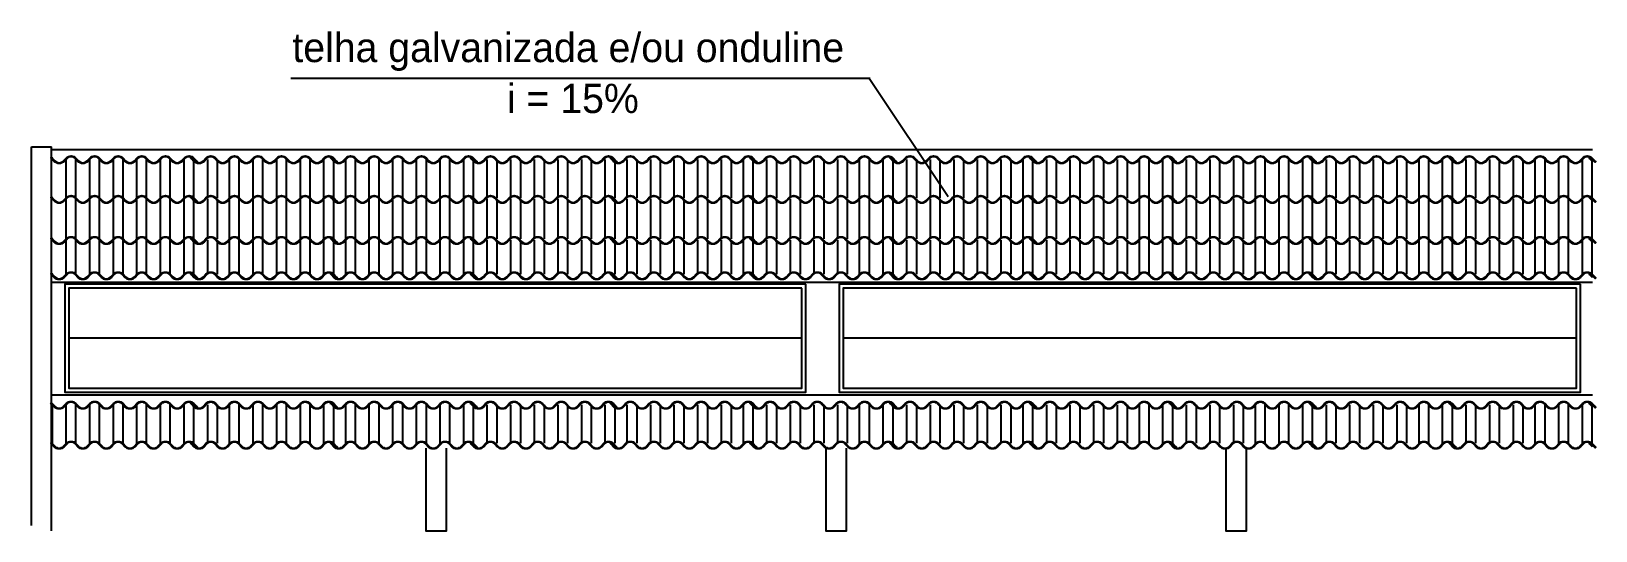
# Model space of a CAD drawing. Extents: x 2282.8 to 2294.5, y 7376.4 to 7380.1.
import ezdxf

# ---------------------------------------------------------------- set-up
doc = ezdxf.new("R2010")
doc.units = 0
doc.header["$MEASUREMENT"] = 0
for name, color, linetype in [('fina', 1, 'CONTINUOUS'), ('grossa', 5, 'CONTINUOUS'), ('média', 2, 'CONTINUOUS'), ('telhas', 1, 'CONTINUOUS')]:
    doc.layers.add(name, color=color, linetype=linetype)
doc.styles.get("Standard").update_dxf_attribs({"font": 'stylu.ttf'})

msp = doc.modelspace()

# ---------------------------------------------------------------- texts
at = {"layer": 'fina', "color": 2}
for s, p in [('telha galvanizada e/ou onduline', (2284.727, 7379.909)), ('i = 15%', (2286.336, 7379.527))]:
    msp.add_text(s, height=0.22, dxfattribs=at).set_placement(p)

# ---------------------------------------------------------------- linework, layer by layer
at = {"layer": 'fina'}
for p, q in [((2284.716, 7379.788), (2289.06, 7379.788)), ((2289.053, 7379.788), (2289.647, 7378.901)), ((2294.479, 7379.252), (2282.919, 7379.252)), ((2294.479, 7378.257), (2282.919, 7378.257)), ((2288.549, 7377.839), (2283.049, 7377.839)), ((2294.359, 7377.839), (2288.859, 7377.839)), ((2294.479, 7377.411), (2282.919, 7377.411)), ((2294.479, 7377.411), (2282.919, 7377.411))]:
    msp.add_line(p, q, dxfattribs=at)
for points in [[(2288.549, 7378.215), (2283.049, 7378.215), (2283.049, 7377.463), (2288.549, 7377.463)], [(2294.359, 7378.215), (2288.859, 7378.215), (2288.859, 7377.463), (2294.359, 7377.463)]]:
    msp.add_lwpolyline(points, close=True, dxfattribs=at)
at = {"layer": 'fina', "color": 2}
for points in [[(2285.729, 7377.015), (2285.729, 7376.395), (2285.883, 7376.395), (2285.883, 7377.015)], [(2288.729, 7377.015), (2288.729, 7376.395), (2288.883, 7376.395), (2288.883, 7377.015)], [(2291.729, 7377.015), (2291.729, 7376.395), (2291.883, 7376.395), (2291.883, 7377.015)]]:
    msp.add_lwpolyline(points, dxfattribs=at)
at = {"layer": 'grossa'}
for p, q in [((2282.769, 7376.435), (2282.769, 7379.275)), ((2282.769, 7379.275), (2282.919, 7379.275)), ((2282.919, 7376.395), (2282.919, 7379.275))]:
    msp.add_line(p, q, dxfattribs=at)
at = {"layer": 'média'}
for points in [[(2288.579, 7378.245), (2283.019, 7378.245), (2283.019, 7377.433), (2288.579, 7377.433)], [(2294.389, 7378.245), (2288.829, 7378.245), (2288.829, 7377.433), (2294.389, 7377.433)]]:
    msp.add_lwpolyline(points, close=True, dxfattribs=at)
at = {"layer": 'telhas'}
for p, q in [((2283.03, 7378.892), (2283.03, 7379.18)), ((2283.103, 7378.892), (2283.103, 7379.18)), ((2283.207, 7378.892), (2283.207, 7379.18)), ((2283.28, 7378.892), (2283.28, 7379.18)), ((2283.384, 7378.892), (2283.384, 7379.18)), ((2283.457, 7378.892), (2283.457, 7379.18)), ((2283.561, 7378.892), (2283.561, 7379.18)), ((2283.634, 7378.892), (2283.634, 7379.18)), ((2283.738, 7378.892), (2283.738, 7379.18)), ((2283.811, 7378.892), (2283.811, 7379.18)), ((2283.915, 7378.892), (2283.915, 7379.18)), ((2283.988, 7378.892), (2283.988, 7379.18)), ((2284.092, 7378.892), (2284.092, 7379.18)), ((2284.165, 7378.892), (2284.165, 7379.18)), ((2284.256, 7378.892), (2284.256, 7379.18)), ((2284.329, 7378.892), (2284.329, 7379.18)), ((2284.433, 7378.892), (2284.433, 7379.18)), ((2284.506, 7378.892), (2284.506, 7379.18)), ((2284.61, 7378.892), (2284.61, 7379.18)), ((2284.683, 7378.892), (2284.683, 7379.18)), ((2284.787, 7378.892), (2284.787, 7379.18)), ((2284.86, 7378.892), (2284.86, 7379.18)), ((2284.964, 7378.892), (2284.964, 7379.18)), ((2285.037, 7378.892), (2285.037, 7379.18)), ((2285.127, 7378.892), (2285.127, 7379.18)), ((2285.201, 7378.892), (2285.201, 7379.18)), ((2285.304, 7378.892), (2285.304, 7379.18)), ((2285.378, 7378.892), (2285.378, 7379.18)), ((2285.481, 7378.892), (2285.481, 7379.18)), ((2285.555, 7378.892), (2285.555, 7379.18)), ((2285.658, 7378.892), (2285.658, 7379.18)), ((2285.732, 7378.892), (2285.732, 7379.18)), ((2285.835, 7378.892), (2285.835, 7379.18)), ((2285.909, 7378.892), (2285.909, 7379.18)), ((2286.012, 7378.892), (2286.012, 7379.18)), ((2286.086, 7378.892), (2286.086, 7379.18)), ((2286.189, 7378.892), (2286.189, 7379.18)), ((2286.263, 7378.892), (2286.263, 7379.18)), ((2286.366, 7378.892), (2286.366, 7379.18)), ((2286.44, 7378.892), (2286.44, 7379.18)), ((2286.543, 7378.892), (2286.543, 7379.18)), ((2286.617, 7378.892), (2286.617, 7379.18)), ((2286.72, 7378.892), (2286.72, 7379.18)), ((2286.794, 7378.892), (2286.794, 7379.18)), ((2286.897, 7378.892), (2286.897, 7379.18)), ((2286.971, 7378.892), (2286.971, 7379.18)), ((2287.074, 7378.892), (2287.074, 7379.18)), ((2287.148, 7378.892), (2287.148, 7379.18)), ((2287.238, 7378.892), (2287.238, 7379.18)), ((2287.312, 7378.892), (2287.312, 7379.18)), ((2287.415, 7378.892), (2287.415, 7379.18)), ((2287.489, 7378.892), (2287.489, 7379.18)), ((2287.592, 7378.892), (2287.592, 7379.18)), ((2287.666, 7378.892), (2287.666, 7379.18)), ((2287.769, 7378.892), (2287.769, 7379.18)), ((2287.843, 7378.892), (2287.843, 7379.18)), ((2287.946, 7378.892), (2287.946, 7379.18)), ((2288.02, 7378.892), (2288.02, 7379.18)), ((2288.11, 7378.892), (2288.11, 7379.18)), ((2288.184, 7378.892), (2288.184, 7379.18)), ((2288.287, 7378.892), (2288.287, 7379.18)), ((2288.361, 7378.892), (2288.361, 7379.18)), ((2288.464, 7378.892), (2288.464, 7379.18)), ((2288.538, 7378.892), (2288.538, 7379.18)), ((2288.641, 7378.892), (2288.641, 7379.18)), ((2288.715, 7378.892), (2288.715, 7379.18)), ((2288.818, 7378.892), (2288.818, 7379.18)), ((2288.892, 7378.892), (2288.892, 7379.18)), ((2288.982, 7378.892), (2288.982, 7379.18)), ((2289.056, 7378.892), (2289.056, 7379.18)), ((2289.159, 7378.892), (2289.159, 7379.18)), ((2289.233, 7378.892), (2289.233, 7379.18)), ((2289.336, 7378.892), (2289.336, 7379.18)), ((2289.41, 7378.892), (2289.41, 7379.18)), ((2289.513, 7378.892), (2289.513, 7379.18)), ((2289.587, 7378.892), (2289.587, 7379.18)), ((2289.69, 7378.892), (2289.69, 7379.18)), ((2289.764, 7378.892), (2289.764, 7379.18)), ((2289.867, 7378.892), (2289.867, 7379.18)), ((2289.941, 7378.892), (2289.941, 7379.18)), ((2290.044, 7378.892), (2290.044, 7379.18)), ((2290.118, 7378.892), (2290.118, 7379.18)), ((2290.208, 7378.892), (2290.208, 7379.18)), ((2290.282, 7378.892), (2290.282, 7379.18)), ((2290.385, 7378.892), (2290.385, 7379.18)), ((2290.459, 7378.892), (2290.459, 7379.18)), ((2290.562, 7378.892), (2290.562, 7379.18)), ((2290.636, 7378.892), (2290.636, 7379.18)), ((2290.739, 7378.892), (2290.739, 7379.18)), ((2290.813, 7378.892), (2290.813, 7379.18)), ((2290.916, 7378.892), (2290.916, 7379.18)), ((2290.99, 7378.892), (2290.99, 7379.18)), ((2291.08, 7378.892), (2291.08, 7379.18)), ((2291.154, 7378.892), (2291.154, 7379.18)), ((2291.257, 7378.892), (2291.257, 7379.18)), ((2291.331, 7378.892), (2291.331, 7379.18)), ((2291.434, 7378.892), (2291.434, 7379.18)), ((2291.508, 7378.892), (2291.508, 7379.18)), ((2291.611, 7378.892), (2291.611, 7379.18)), ((2291.685, 7378.892), (2291.685, 7379.18)), ((2291.788, 7378.892), (2291.788, 7379.18)), ((2291.862, 7378.892), (2291.862, 7379.18)), ((2291.952, 7378.892), (2291.952, 7379.18)), ((2292.025, 7378.892), (2292.025, 7379.18)), ((2292.129, 7378.892), (2292.129, 7379.18)), ((2292.202, 7378.892), (2292.202, 7379.18)), ((2292.306, 7378.892), (2292.306, 7379.18)), ((2292.379, 7378.892), (2292.379, 7379.18)), ((2292.483, 7378.892), (2292.483, 7379.18)), ((2292.556, 7378.892), (2292.556, 7379.18)), ((2292.66, 7378.892), (2292.66, 7379.18)), ((2292.733, 7378.892), (2292.733, 7379.18)), ((2292.837, 7378.892), (2292.837, 7379.18)), ((2292.91, 7378.892), (2292.91, 7379.18)), ((2293.014, 7378.892), (2293.014, 7379.18)), ((2293.087, 7378.892), (2293.087, 7379.18)), ((2293.178, 7378.892), (2293.178, 7379.18)), ((2293.251, 7378.892), (2293.251, 7379.18)), ((2293.355, 7378.892), (2293.355, 7379.18)), ((2293.428, 7378.892), (2293.428, 7379.18)), ((2293.532, 7378.892), (2293.532, 7379.18)), ((2293.605, 7378.892), (2293.605, 7379.18)), ((2293.709, 7378.892), (2293.709, 7379.18)), ((2293.782, 7378.892), (2293.782, 7379.18)), ((2293.886, 7378.892), (2293.886, 7379.18)), ((2293.959, 7378.892), (2293.959, 7379.18)), ((2294.049, 7378.892), (2294.049, 7379.18)), ((2294.123, 7378.892), (2294.123, 7379.18)), ((2294.226, 7378.892), (2294.226, 7379.18)), ((2294.3, 7378.892), (2294.3, 7379.18)), ((2294.403, 7378.892), (2294.403, 7379.18)), ((2294.477, 7378.892), (2294.477, 7379.18)), ((2283.03, 7378.584), (2283.03, 7378.883)), ((2283.103, 7378.584), (2283.103, 7378.883)), ((2283.207, 7378.584), (2283.207, 7378.883)), ((2283.28, 7378.584), (2283.28, 7378.883)), ((2283.384, 7378.584), (2283.384, 7378.883)), ((2283.457, 7378.584), (2283.457, 7378.883)), ((2283.561, 7378.584), (2283.561, 7378.883)), ((2283.634, 7378.584), (2283.634, 7378.883)), ((2283.738, 7378.584), (2283.738, 7378.883)), ((2283.811, 7378.584), (2283.811, 7378.883)), ((2283.915, 7378.584), (2283.915, 7378.883)), ((2283.988, 7378.584), (2283.988, 7378.883)), ((2284.092, 7378.584), (2284.092, 7378.883)), ((2284.165, 7378.584), (2284.165, 7378.883)), ((2284.256, 7378.584), (2284.256, 7378.883)), ((2284.329, 7378.584), (2284.329, 7378.883)), ((2284.433, 7378.584), (2284.433, 7378.883)), ((2284.506, 7378.584), (2284.506, 7378.883)), ((2284.61, 7378.584), (2284.61, 7378.883)), ((2284.683, 7378.584), (2284.683, 7378.883)), ((2284.787, 7378.584), (2284.787, 7378.883)), ((2284.86, 7378.584), (2284.86, 7378.883)), ((2284.964, 7378.584), (2284.964, 7378.883)), ((2285.037, 7378.584), (2285.037, 7378.883)), ((2285.127, 7378.584), (2285.127, 7378.883)), ((2285.201, 7378.584), (2285.201, 7378.883)), ((2285.304, 7378.584), (2285.304, 7378.883)), ((2285.378, 7378.584), (2285.378, 7378.883)), ((2285.481, 7378.584), (2285.481, 7378.883)), ((2285.555, 7378.584), (2285.555, 7378.883)), ((2285.658, 7378.584), (2285.658, 7378.883)), ((2285.732, 7378.584), (2285.732, 7378.883)), ((2285.835, 7378.584), (2285.835, 7378.883)), ((2285.909, 7378.584), (2285.909, 7378.883)), ((2286.012, 7378.584), (2286.012, 7378.883)), ((2286.086, 7378.584), (2286.086, 7378.883)), ((2286.189, 7378.584), (2286.189, 7378.883)), ((2286.263, 7378.584), (2286.263, 7378.883)), ((2286.366, 7378.584), (2286.366, 7378.883)), ((2286.44, 7378.584), (2286.44, 7378.883)), ((2286.543, 7378.584), (2286.543, 7378.883)), ((2286.617, 7378.584), (2286.617, 7378.883)), ((2286.72, 7378.584), (2286.72, 7378.883)), ((2286.794, 7378.584), (2286.794, 7378.883)), ((2286.897, 7378.584), (2286.897, 7378.883)), ((2286.971, 7378.584), (2286.971, 7378.883)), ((2287.074, 7378.584), (2287.074, 7378.883)), ((2287.148, 7378.584), (2287.148, 7378.883)), ((2287.238, 7378.584), (2287.238, 7378.883)), ((2287.312, 7378.584), (2287.312, 7378.883)), ((2287.415, 7378.584), (2287.415, 7378.883)), ((2287.489, 7378.584), (2287.489, 7378.883)), ((2287.592, 7378.584), (2287.592, 7378.883)), ((2287.666, 7378.584), (2287.666, 7378.883)), ((2287.769, 7378.584), (2287.769, 7378.883)), ((2287.843, 7378.584), (2287.843, 7378.883)), ((2287.946, 7378.584), (2287.946, 7378.883)), ((2288.02, 7378.584), (2288.02, 7378.883)), ((2288.11, 7378.584), (2288.11, 7378.883)), ((2288.184, 7378.584), (2288.184, 7378.883)), ((2288.287, 7378.584), (2288.287, 7378.883)), ((2288.361, 7378.584), (2288.361, 7378.883)), ((2288.464, 7378.584), (2288.464, 7378.883)), ((2288.538, 7378.584), (2288.538, 7378.883)), ((2288.641, 7378.584), (2288.641, 7378.883)), ((2288.715, 7378.584), (2288.715, 7378.883)), ((2288.818, 7378.584), (2288.818, 7378.883)), ((2288.892, 7378.584), (2288.892, 7378.883)), ((2288.982, 7378.584), (2288.982, 7378.883)), ((2289.056, 7378.584), (2289.056, 7378.883)), ((2289.159, 7378.584), (2289.159, 7378.883)), ((2289.233, 7378.584), (2289.233, 7378.883)), ((2289.336, 7378.584), (2289.336, 7378.883)), ((2289.41, 7378.584), (2289.41, 7378.883)), ((2289.513, 7378.584), (2289.513, 7378.883)), ((2289.587, 7378.584), (2289.587, 7378.883)), ((2289.69, 7378.584), (2289.69, 7378.883)), ((2289.764, 7378.584), (2289.764, 7378.883)), ((2289.867, 7378.584), (2289.867, 7378.883)), ((2289.941, 7378.584), (2289.941, 7378.883)), ((2290.044, 7378.584), (2290.044, 7378.883)), ((2290.118, 7378.584), (2290.118, 7378.883)), ((2290.208, 7378.584), (2290.208, 7378.883)), ((2290.282, 7378.584), (2290.282, 7378.883)), ((2290.385, 7378.584), (2290.385, 7378.883)), ((2290.459, 7378.584), (2290.459, 7378.883)), ((2290.562, 7378.584), (2290.562, 7378.883)), ((2290.636, 7378.584), (2290.636, 7378.883)), ((2290.739, 7378.584), (2290.739, 7378.883)), ((2290.813, 7378.584), (2290.813, 7378.883)), ((2290.916, 7378.584), (2290.916, 7378.883)), ((2290.99, 7378.584), (2290.99, 7378.883)), ((2291.08, 7378.584), (2291.08, 7378.883)), ((2291.154, 7378.584), (2291.154, 7378.883)), ((2291.257, 7378.584), (2291.257, 7378.883)), ((2291.331, 7378.584), (2291.331, 7378.883)), ((2291.434, 7378.584), (2291.434, 7378.883)), ((2291.508, 7378.584), (2291.508, 7378.883)), ((2291.611, 7378.584), (2291.611, 7378.883)), ((2291.685, 7378.584), (2291.685, 7378.883)), ((2291.788, 7378.584), (2291.788, 7378.883)), ((2291.862, 7378.584), (2291.862, 7378.883)), ((2291.952, 7378.584), (2291.952, 7378.883)), ((2292.025, 7378.584), (2292.025, 7378.883)), ((2292.129, 7378.584), (2292.129, 7378.883)), ((2292.202, 7378.584), (2292.202, 7378.883)), ((2292.306, 7378.584), (2292.306, 7378.883)), ((2292.379, 7378.584), (2292.379, 7378.883)), ((2292.483, 7378.584), (2292.483, 7378.883)), ((2292.556, 7378.584), (2292.556, 7378.883)), ((2292.66, 7378.584), (2292.66, 7378.883)), ((2292.733, 7378.584), (2292.733, 7378.883)), ((2292.837, 7378.584), (2292.837, 7378.883)), ((2292.91, 7378.584), (2292.91, 7378.883)), ((2293.014, 7378.584), (2293.014, 7378.883)), ((2293.087, 7378.584), (2293.087, 7378.883)), ((2293.178, 7378.584), (2293.178, 7378.883)), ((2293.251, 7378.584), (2293.251, 7378.883)), ((2293.355, 7378.584), (2293.355, 7378.883)), ((2293.428, 7378.584), (2293.428, 7378.883)), ((2293.532, 7378.584), (2293.532, 7378.883)), ((2293.605, 7378.584), (2293.605, 7378.883)), ((2293.709, 7378.584), (2293.709, 7378.883)), ((2293.782, 7378.584), (2293.782, 7378.883)), ((2293.886, 7378.584), (2293.886, 7378.883)), ((2293.959, 7378.584), (2293.959, 7378.883)), ((2294.049, 7378.584), (2294.049, 7378.883)), ((2294.123, 7378.584), (2294.123, 7378.883)), ((2294.226, 7378.584), (2294.226, 7378.883)), ((2294.3, 7378.584), (2294.3, 7378.883)), ((2294.403, 7378.584), (2294.403, 7378.883)), ((2294.477, 7378.584), (2294.477, 7378.883)), ((2283.03, 7378.319), (2283.03, 7378.575)), ((2283.103, 7378.319), (2283.103, 7378.575)), ((2283.207, 7378.319), (2283.207, 7378.575)), ((2283.28, 7378.319), (2283.28, 7378.575)), ((2283.384, 7378.319), (2283.384, 7378.575)), ((2283.457, 7378.319), (2283.457, 7378.575)), ((2283.561, 7378.319), (2283.561, 7378.575)), ((2283.634, 7378.319), (2283.634, 7378.575)), ((2283.738, 7378.319), (2283.738, 7378.575)), ((2283.811, 7378.319), (2283.811, 7378.575)), ((2283.915, 7378.319), (2283.915, 7378.575)), ((2283.988, 7378.319), (2283.988, 7378.575)), ((2284.092, 7378.319), (2284.092, 7378.575)), ((2284.165, 7378.319), (2284.165, 7378.575)), ((2284.256, 7378.319), (2284.256, 7378.575)), ((2284.329, 7378.319), (2284.329, 7378.575)), ((2284.433, 7378.319), (2284.433, 7378.575)), ((2284.506, 7378.319), (2284.506, 7378.575)), ((2284.61, 7378.319), (2284.61, 7378.575)), ((2284.683, 7378.319), (2284.683, 7378.575)), ((2284.787, 7378.319), (2284.787, 7378.575)), ((2284.86, 7378.319), (2284.86, 7378.575)), ((2284.964, 7378.319), (2284.964, 7378.575)), ((2285.037, 7378.319), (2285.037, 7378.575)), ((2285.127, 7378.319), (2285.127, 7378.575)), ((2285.201, 7378.319), (2285.201, 7378.575)), ((2285.304, 7378.319), (2285.304, 7378.575)), ((2285.378, 7378.319), (2285.378, 7378.575)), ((2285.481, 7378.319), (2285.481, 7378.575)), ((2285.555, 7378.319), (2285.555, 7378.575)), ((2285.658, 7378.319), (2285.658, 7378.575)), ((2285.732, 7378.319), (2285.732, 7378.575)), ((2285.835, 7378.319), (2285.835, 7378.575)), ((2285.909, 7378.319), (2285.909, 7378.575)), ((2286.012, 7378.319), (2286.012, 7378.575)), ((2286.086, 7378.319), (2286.086, 7378.575)), ((2286.189, 7378.319), (2286.189, 7378.575)), ((2286.263, 7378.319), (2286.263, 7378.575)), ((2286.366, 7378.319), (2286.366, 7378.575)), ((2286.44, 7378.319), (2286.44, 7378.575)), ((2286.543, 7378.319), (2286.543, 7378.575)), ((2286.617, 7378.319), (2286.617, 7378.575)), ((2286.72, 7378.319), (2286.72, 7378.575)), ((2286.794, 7378.319), (2286.794, 7378.575)), ((2286.897, 7378.319), (2286.897, 7378.575)), ((2286.971, 7378.319), (2286.971, 7378.575)), ((2287.074, 7378.319), (2287.074, 7378.575)), ((2287.148, 7378.319), (2287.148, 7378.575)), ((2287.238, 7378.319), (2287.238, 7378.575)), ((2287.312, 7378.319), (2287.312, 7378.575)), ((2287.415, 7378.319), (2287.415, 7378.575)), ((2287.489, 7378.319), (2287.489, 7378.575)), ((2287.592, 7378.319), (2287.592, 7378.575)), ((2287.666, 7378.319), (2287.666, 7378.575)), ((2287.769, 7378.319), (2287.769, 7378.575)), ((2287.843, 7378.319), (2287.843, 7378.575)), ((2287.946, 7378.319), (2287.946, 7378.575)), ((2288.02, 7378.319), (2288.02, 7378.575)), ((2288.11, 7378.319), (2288.11, 7378.575)), ((2288.184, 7378.319), (2288.184, 7378.575)), ((2288.287, 7378.319), (2288.287, 7378.575)), ((2288.361, 7378.319), (2288.361, 7378.575)), ((2288.464, 7378.319), (2288.464, 7378.575)), ((2288.538, 7378.319), (2288.538, 7378.575)), ((2288.641, 7378.319), (2288.641, 7378.575)), ((2288.715, 7378.319), (2288.715, 7378.575)), ((2288.818, 7378.319), (2288.818, 7378.575)), ((2288.892, 7378.319), (2288.892, 7378.575)), ((2288.982, 7378.319), (2288.982, 7378.575)), ((2289.056, 7378.319), (2289.056, 7378.575)), ((2289.159, 7378.319), (2289.159, 7378.575)), ((2289.233, 7378.319), (2289.233, 7378.575)), ((2289.336, 7378.319), (2289.336, 7378.575)), ((2289.41, 7378.319), (2289.41, 7378.575)), ((2289.513, 7378.319), (2289.513, 7378.575)), ((2289.587, 7378.319), (2289.587, 7378.575)), ((2289.69, 7378.319), (2289.69, 7378.575)), ((2289.764, 7378.319), (2289.764, 7378.575)), ((2289.867, 7378.319), (2289.867, 7378.575)), ((2289.941, 7378.319), (2289.941, 7378.575)), ((2290.044, 7378.319), (2290.044, 7378.575)), ((2290.118, 7378.319), (2290.118, 7378.575)), ((2290.208, 7378.319), (2290.208, 7378.575)), ((2290.282, 7378.319), (2290.282, 7378.575)), ((2290.385, 7378.319), (2290.385, 7378.575)), ((2290.459, 7378.319), (2290.459, 7378.575)), ((2290.562, 7378.319), (2290.562, 7378.575)), ((2290.636, 7378.319), (2290.636, 7378.575)), ((2290.739, 7378.319), (2290.739, 7378.575)), ((2290.813, 7378.319), (2290.813, 7378.575)), ((2290.916, 7378.319), (2290.916, 7378.575)), ((2290.99, 7378.319), (2290.99, 7378.575)), ((2291.08, 7378.319), (2291.08, 7378.575)), ((2291.154, 7378.319), (2291.154, 7378.575)), ((2291.257, 7378.319), (2291.257, 7378.575)), ((2291.331, 7378.319), (2291.331, 7378.575)), ((2291.434, 7378.319), (2291.434, 7378.575)), ((2291.508, 7378.319), (2291.508, 7378.575)), ((2291.611, 7378.319), (2291.611, 7378.575)), ((2291.685, 7378.319), (2291.685, 7378.575)), ((2291.788, 7378.319), (2291.788, 7378.575)), ((2291.862, 7378.319), (2291.862, 7378.575)), ((2291.952, 7378.319), (2291.952, 7378.575)), ((2292.025, 7378.319), (2292.025, 7378.575)), ((2292.129, 7378.319), (2292.129, 7378.575)), ((2292.202, 7378.319), (2292.202, 7378.575)), ((2292.306, 7378.319), (2292.306, 7378.575)), ((2292.379, 7378.319), (2292.379, 7378.575)), ((2292.483, 7378.319), (2292.483, 7378.575)), ((2292.556, 7378.319), (2292.556, 7378.575)), ((2292.66, 7378.319), (2292.66, 7378.575)), ((2292.733, 7378.319), (2292.733, 7378.575)), ((2292.837, 7378.319), (2292.837, 7378.575)), ((2292.91, 7378.319), (2292.91, 7378.575)), ((2293.014, 7378.319), (2293.014, 7378.575)), ((2293.087, 7378.319), (2293.087, 7378.575)), ((2293.178, 7378.319), (2293.178, 7378.575)), ((2293.251, 7378.319), (2293.251, 7378.575)), ((2293.355, 7378.319), (2293.355, 7378.575)), ((2293.428, 7378.319), (2293.428, 7378.575)), ((2293.532, 7378.319), (2293.532, 7378.575)), ((2293.605, 7378.319), (2293.605, 7378.575)), ((2293.709, 7378.319), (2293.709, 7378.575)), ((2293.782, 7378.319), (2293.782, 7378.575)), ((2293.886, 7378.319), (2293.886, 7378.575)), ((2293.959, 7378.319), (2293.959, 7378.575)), ((2294.049, 7378.319), (2294.049, 7378.575)), ((2294.123, 7378.319), (2294.123, 7378.575)), ((2294.226, 7378.319), (2294.226, 7378.575)), ((2294.3, 7378.319), (2294.3, 7378.575)), ((2294.403, 7378.319), (2294.403, 7378.575)), ((2294.477, 7378.319), (2294.477, 7378.575)), ((2282.928, 7377.051), (2282.928, 7377.34)), ((2283.03, 7377.051), (2283.03, 7377.34)), ((2283.103, 7377.051), (2283.103, 7377.34)), ((2283.207, 7377.051), (2283.207, 7377.34)), ((2283.28, 7377.051), (2283.28, 7377.34)), ((2283.384, 7377.051), (2283.384, 7377.34)), ((2283.457, 7377.051), (2283.457, 7377.34)), ((2283.561, 7377.051), (2283.561, 7377.34)), ((2283.634, 7377.051), (2283.634, 7377.34)), ((2283.738, 7377.051), (2283.738, 7377.34)), ((2283.811, 7377.051), (2283.811, 7377.34)), ((2283.915, 7377.051), (2283.915, 7377.34)), ((2283.988, 7377.051), (2283.988, 7377.34)), ((2284.092, 7377.051), (2284.092, 7377.34)), ((2284.165, 7377.051), (2284.165, 7377.34)), ((2284.256, 7377.051), (2284.256, 7377.34)), ((2284.329, 7377.051), (2284.329, 7377.34)), ((2284.433, 7377.051), (2284.433, 7377.34)), ((2284.506, 7377.051), (2284.506, 7377.34)), ((2284.61, 7377.051), (2284.61, 7377.34)), ((2284.683, 7377.051), (2284.683, 7377.34)), ((2284.787, 7377.051), (2284.787, 7377.34)), ((2284.86, 7377.051), (2284.86, 7377.34)), ((2284.964, 7377.051), (2284.964, 7377.34)), ((2285.037, 7377.051), (2285.037, 7377.34)), ((2285.127, 7377.051), (2285.127, 7377.34)), ((2285.201, 7377.051), (2285.201, 7377.34)), ((2285.304, 7377.051), (2285.304, 7377.34)), ((2285.378, 7377.051), (2285.378, 7377.34)), ((2285.481, 7377.051), (2285.481, 7377.34)), ((2285.555, 7377.051), (2285.555, 7377.34)), ((2285.658, 7377.051), (2285.658, 7377.34)), ((2285.732, 7377.051), (2285.732, 7377.34)), ((2285.835, 7377.051), (2285.835, 7377.34)), ((2285.909, 7377.051), (2285.909, 7377.34)), ((2286.012, 7377.051), (2286.012, 7377.34)), ((2286.086, 7377.051), (2286.086, 7377.34)), ((2286.189, 7377.051), (2286.189, 7377.34)), ((2286.263, 7377.051), (2286.263, 7377.34)), ((2286.366, 7377.051), (2286.366, 7377.34)), ((2286.44, 7377.051), (2286.44, 7377.34)), ((2286.543, 7377.051), (2286.543, 7377.34)), ((2286.617, 7377.051), (2286.617, 7377.34)), ((2286.72, 7377.051), (2286.72, 7377.34)), ((2286.794, 7377.051), (2286.794, 7377.34)), ((2286.897, 7377.051), (2286.897, 7377.34)), ((2286.971, 7377.051), (2286.971, 7377.34)), ((2287.074, 7377.051), (2287.074, 7377.34)), ((2287.148, 7377.051), (2287.148, 7377.34)), ((2287.238, 7377.051), (2287.238, 7377.34)), ((2287.312, 7377.051), (2287.312, 7377.34)), ((2287.415, 7377.051), (2287.415, 7377.34)), ((2287.489, 7377.051), (2287.489, 7377.34)), ((2287.592, 7377.051), (2287.592, 7377.34)), ((2287.666, 7377.051), (2287.666, 7377.34)), ((2287.769, 7377.051), (2287.769, 7377.34)), ((2287.843, 7377.051), (2287.843, 7377.34)), ((2287.946, 7377.051), (2287.946, 7377.34)), ((2288.02, 7377.051), (2288.02, 7377.34)), ((2288.11, 7377.051), (2288.11, 7377.34)), ((2288.184, 7377.051), (2288.184, 7377.34)), ((2288.287, 7377.051), (2288.287, 7377.34)), ((2288.361, 7377.051), (2288.361, 7377.34)), ((2288.464, 7377.051), (2288.464, 7377.34)), ((2288.538, 7377.051), (2288.538, 7377.34)), ((2288.641, 7377.051), (2288.641, 7377.34)), ((2288.715, 7377.051), (2288.715, 7377.34)), ((2288.818, 7377.051), (2288.818, 7377.34)), ((2288.892, 7377.051), (2288.892, 7377.34)), ((2288.982, 7377.051), (2288.982, 7377.34)), ((2289.056, 7377.051), (2289.056, 7377.34)), ((2289.159, 7377.051), (2289.159, 7377.34)), ((2289.233, 7377.051), (2289.233, 7377.34)), ((2289.336, 7377.051), (2289.336, 7377.34)), ((2289.41, 7377.051), (2289.41, 7377.34)), ((2289.513, 7377.051), (2289.513, 7377.34)), ((2289.587, 7377.051), (2289.587, 7377.34)), ((2289.69, 7377.051), (2289.69, 7377.34)), ((2289.764, 7377.051), (2289.764, 7377.34)), ((2289.867, 7377.051), (2289.867, 7377.34)), ((2289.941, 7377.051), (2289.941, 7377.34)), ((2290.044, 7377.051), (2290.044, 7377.34)), ((2290.118, 7377.051), (2290.118, 7377.34)), ((2290.208, 7377.051), (2290.208, 7377.34)), ((2290.282, 7377.051), (2290.282, 7377.34)), ((2290.385, 7377.051), (2290.385, 7377.34)), ((2290.459, 7377.051), (2290.459, 7377.34)), ((2290.562, 7377.051), (2290.562, 7377.34)), ((2290.636, 7377.051), (2290.636, 7377.34)), ((2290.739, 7377.051), (2290.739, 7377.34)), ((2290.813, 7377.051), (2290.813, 7377.34)), ((2290.916, 7377.051), (2290.916, 7377.34)), ((2290.99, 7377.051), (2290.99, 7377.34)), ((2291.08, 7377.051), (2291.08, 7377.34)), ((2291.154, 7377.051), (2291.154, 7377.34)), ((2291.257, 7377.051), (2291.257, 7377.34)), ((2291.331, 7377.051), (2291.331, 7377.34)), ((2291.434, 7377.051), (2291.434, 7377.34)), ((2291.508, 7377.051), (2291.508, 7377.34)), ((2291.611, 7377.051), (2291.611, 7377.34)), ((2291.685, 7377.051), (2291.685, 7377.34)), ((2291.788, 7377.051), (2291.788, 7377.34)), ((2291.862, 7377.051), (2291.862, 7377.34)), ((2291.952, 7377.051), (2291.952, 7377.34)), ((2292.025, 7377.051), (2292.025, 7377.34)), ((2292.129, 7377.051), (2292.129, 7377.34)), ((2292.202, 7377.051), (2292.202, 7377.34)), ((2292.306, 7377.051), (2292.306, 7377.34)), ((2292.379, 7377.051), (2292.379, 7377.34)), ((2292.483, 7377.051), (2292.483, 7377.34)), ((2292.556, 7377.051), (2292.556, 7377.34)), ((2292.66, 7377.051), (2292.66, 7377.34)), ((2292.733, 7377.051), (2292.733, 7377.34)), ((2292.837, 7377.051), (2292.837, 7377.34)), ((2292.91, 7377.051), (2292.91, 7377.34)), ((2293.014, 7377.051), (2293.014, 7377.34)), ((2293.087, 7377.051), (2293.087, 7377.34)), ((2293.178, 7377.051), (2293.178, 7377.34)), ((2293.251, 7377.051), (2293.251, 7377.34)), ((2293.355, 7377.051), (2293.355, 7377.34)), ((2293.428, 7377.051), (2293.428, 7377.34)), ((2293.532, 7377.051), (2293.532, 7377.34)), ((2293.605, 7377.051), (2293.605, 7377.34)), ((2293.709, 7377.051), (2293.709, 7377.34)), ((2293.782, 7377.051), (2293.782, 7377.34)), ((2293.886, 7377.051), (2293.886, 7377.34)), ((2293.959, 7377.051), (2293.959, 7377.34)), ((2294.049, 7377.051), (2294.049, 7377.34)), ((2294.123, 7377.051), (2294.123, 7377.34)), ((2294.226, 7377.051), (2294.226, 7377.34)), ((2294.3, 7377.051), (2294.3, 7377.34)), ((2294.403, 7377.051), (2294.403, 7377.34)), ((2294.477, 7377.051), (2294.477, 7377.34))]:
    msp.add_line(p, q, dxfattribs=at)
for points in [[(2284.002, 7379.165), (2283.984, 7379.185, 0.210516), (2283.952, 7379.2, 0.210516), (2283.919, 7379.185), (2283.901, 7379.165, -0.210516), (2283.863, 7379.149, -0.210516), (2283.825, 7379.165), (2283.807, 7379.185, 0.210516), (2283.775, 7379.2, 0.210516), (2283.742, 7379.185), (2283.724, 7379.165, -0.210516), (2283.686, 7379.149, -0.210516), (2283.648, 7379.165), (2283.63, 7379.185, 0.210516), (2283.598, 7379.2, 0.210516), (2283.565, 7379.185), (2283.547, 7379.165, -0.210516), (2283.509, 7379.149, -0.210516), (2283.471, 7379.165), (2283.453, 7379.185, 0.210516), (2283.421, 7379.2, 0.210516), (2283.388, 7379.185), (2283.37, 7379.165, -0.210516), (2283.332, 7379.149, -0.210516), (2283.294, 7379.165), (2283.276, 7379.185, 0.210516), (2283.244, 7379.2, 0.210516), (2283.211, 7379.185), (2283.193, 7379.165, -0.210516), (2283.155, 7379.149, -0.210516), (2283.117, 7379.165), (2283.099, 7379.185, 0.210516), (2283.067, 7379.2, 0.210516), (2283.034, 7379.185), (2283.016, 7379.165, -0.210516), (2282.978, 7379.149, -0.210516), (2282.94, 7379.165), (2282.922, 7379.185, 0.052993), (2282.915, 7379.191), (2282.919, 7379.196, -0.052993), (2282.926, 7379.189), (2282.945, 7379.169, 0.210516), (2282.978, 7379.155, 0.210516), (2283.011, 7379.169), (2283.03, 7379.189, -0.210516), (2283.067, 7379.206, -0.210516), (2283.103, 7379.189), (2283.122, 7379.169, 0.210516), (2283.155, 7379.155, 0.210516), (2283.188, 7379.169), (2283.207, 7379.189, -0.210516), (2283.244, 7379.206, -0.210516), (2283.28, 7379.189), (2283.299, 7379.169, 0.210516), (2283.332, 7379.155, 0.210516), (2283.365, 7379.169), (2283.384, 7379.189, -0.210516), (2283.421, 7379.206, -0.210516), (2283.457, 7379.189), (2283.476, 7379.169, 0.210516), (2283.509, 7379.155, 0.210516), (2283.542, 7379.169), (2283.561, 7379.189, -0.210516), (2283.598, 7379.206, -0.210516), (2283.634, 7379.189), (2283.653, 7379.169, 0.210516), (2283.686, 7379.155, 0.210516), (2283.719, 7379.169), (2283.738, 7379.189, -0.210516), (2283.775, 7379.206, -0.210516), (2283.811, 7379.189), (2283.83, 7379.169, 0.210516), (2283.863, 7379.155, 0.210516), (2283.896, 7379.169), (2283.915, 7379.189, -0.210516), (2283.952, 7379.206, -0.210516), (2283.988, 7379.189), (2284.007, 7379.169, 0.056934), (2284.015, 7379.163), (2284.011, 7379.158, -0.056934)], [(2285.051, 7379.165), (2285.033, 7379.185, 0.210516), (2285, 7379.2, 0.210516), (2284.968, 7379.185), (2284.95, 7379.165, -0.210516), (2284.912, 7379.149, -0.210516), (2284.874, 7379.165), (2284.856, 7379.185, 0.210516), (2284.823, 7379.2, 0.210516), (2284.791, 7379.185), (2284.773, 7379.165, -0.210516), (2284.735, 7379.149, -0.210516), (2284.697, 7379.165), (2284.679, 7379.185, 0.210516), (2284.646, 7379.2, 0.210516), (2284.614, 7379.185), (2284.596, 7379.165, -0.210516), (2284.558, 7379.149, -0.210516), (2284.52, 7379.165), (2284.502, 7379.185, 0.210516), (2284.469, 7379.2, 0.210516), (2284.437, 7379.185), (2284.419, 7379.165, -0.210516), (2284.381, 7379.149, -0.210516), (2284.343, 7379.165), (2284.325, 7379.185, 0.210516), (2284.292, 7379.2, 0.210516), (2284.26, 7379.185), (2284.242, 7379.165, -0.210516), (2284.204, 7379.149, -0.210516), (2284.166, 7379.165), (2284.148, 7379.185, 0.210516), (2284.115, 7379.2, 0.210516), (2284.083, 7379.185), (2284.065, 7379.165, -0.210516), (2284.027, 7379.149, -0.210516), (2283.989, 7379.165), (2283.971, 7379.185, 0.052993), (2283.964, 7379.191), (2283.967, 7379.196, -0.052993), (2283.975, 7379.189), (2283.994, 7379.169, 0.210516), (2284.027, 7379.155, 0.210516), (2284.06, 7379.169), (2284.079, 7379.189, -0.210516), (2284.115, 7379.206, -0.210516), (2284.152, 7379.189), (2284.171, 7379.169, 0.210516), (2284.204, 7379.155, 0.210516), (2284.237, 7379.169), (2284.256, 7379.189, -0.210516), (2284.292, 7379.206, -0.210516), (2284.329, 7379.189), (2284.348, 7379.169, 0.210516), (2284.381, 7379.155, 0.210516), (2284.414, 7379.169), (2284.433, 7379.189, -0.210516), (2284.469, 7379.206, -0.210516), (2284.506, 7379.189), (2284.525, 7379.169, 0.210516), (2284.558, 7379.155, 0.210516), (2284.591, 7379.169), (2284.61, 7379.189, -0.210516), (2284.646, 7379.206, -0.210516), (2284.683, 7379.189), (2284.702, 7379.169, 0.210516), (2284.735, 7379.155, 0.210516), (2284.768, 7379.169), (2284.787, 7379.189, -0.210516), (2284.823, 7379.206, -0.210516), (2284.86, 7379.189), (2284.879, 7379.169, 0.210516), (2284.912, 7379.155, 0.210516), (2284.945, 7379.169), (2284.964, 7379.189, -0.210516), (2285, 7379.206, -0.210516), (2285.037, 7379.189), (2285.056, 7379.169, 0.056934), (2285.063, 7379.163), (2285.06, 7379.158, -0.056934)], [(2286.1, 7379.165), (2286.082, 7379.185, 0.210516), (2286.049, 7379.2, 0.210516), (2286.017, 7379.185), (2285.998, 7379.165, -0.210516), (2285.961, 7379.149, -0.210516), (2285.923, 7379.165), (2285.905, 7379.185, 0.210516), (2285.872, 7379.2, 0.210516), (2285.84, 7379.185), (2285.821, 7379.165, -0.210516), (2285.784, 7379.149, -0.210516), (2285.746, 7379.165), (2285.728, 7379.185, 0.210516), (2285.695, 7379.2, 0.210516), (2285.663, 7379.185), (2285.644, 7379.165, -0.210516), (2285.607, 7379.149, -0.210516), (2285.569, 7379.165), (2285.551, 7379.185, 0.210516), (2285.518, 7379.2, 0.210516), (2285.486, 7379.185), (2285.467, 7379.165, -0.210516), (2285.43, 7379.149, -0.210516), (2285.392, 7379.165), (2285.374, 7379.185, 0.210516), (2285.341, 7379.2, 0.210516), (2285.309, 7379.185), (2285.29, 7379.165, -0.210516), (2285.253, 7379.149, -0.210516), (2285.215, 7379.165), (2285.197, 7379.185, 0.210516), (2285.164, 7379.2, 0.210516), (2285.132, 7379.185), (2285.113, 7379.165, -0.210516), (2285.076, 7379.149, -0.210516), (2285.038, 7379.165), (2285.02, 7379.185, 0.052993), (2285.013, 7379.191), (2285.016, 7379.196, -0.052993), (2285.024, 7379.189), (2285.043, 7379.169, 0.210516), (2285.076, 7379.155, 0.210516), (2285.109, 7379.169), (2285.127, 7379.189, -0.210516), (2285.164, 7379.206, -0.210516), (2285.201, 7379.189), (2285.22, 7379.169, 0.210516), (2285.253, 7379.155, 0.210516), (2285.286, 7379.169), (2285.304, 7379.189, -0.210516), (2285.341, 7379.206, -0.210516), (2285.378, 7379.189), (2285.397, 7379.169, 0.210516), (2285.43, 7379.155, 0.210516), (2285.463, 7379.169), (2285.481, 7379.189, -0.210516), (2285.518, 7379.206, -0.210516), (2285.555, 7379.189), (2285.574, 7379.169, 0.210516), (2285.607, 7379.155, 0.210516), (2285.64, 7379.169), (2285.658, 7379.189, -0.210516), (2285.695, 7379.206, -0.210516), (2285.732, 7379.189), (2285.751, 7379.169, 0.210516), (2285.784, 7379.155, 0.210516), (2285.817, 7379.169), (2285.835, 7379.189, -0.210516), (2285.872, 7379.206, -0.210516), (2285.909, 7379.189), (2285.928, 7379.169, 0.210516), (2285.961, 7379.155, 0.210516), (2285.994, 7379.169), (2286.012, 7379.189, -0.210516), (2286.049, 7379.206, -0.210516), (2286.086, 7379.189), (2286.105, 7379.169, 0.056934), (2286.112, 7379.163), (2286.109, 7379.158, -0.056934)], [(2287.149, 7379.165), (2287.131, 7379.185, 0.210516), (2287.098, 7379.2, 0.210516), (2287.066, 7379.185), (2287.047, 7379.165, -0.210516), (2287.01, 7379.149, -0.210516), (2286.972, 7379.165), (2286.954, 7379.185, 0.210516), (2286.921, 7379.2, 0.210516), (2286.889, 7379.185), (2286.87, 7379.165, -0.210516), (2286.833, 7379.149, -0.210516), (2286.795, 7379.165), (2286.777, 7379.185, 0.210516), (2286.744, 7379.2, 0.210516), (2286.712, 7379.185), (2286.693, 7379.165, -0.210516), (2286.656, 7379.149, -0.210516), (2286.618, 7379.165), (2286.6, 7379.185, 0.210516), (2286.567, 7379.2, 0.210516), (2286.535, 7379.185), (2286.516, 7379.165, -0.210516), (2286.479, 7379.149, -0.210516), (2286.441, 7379.165), (2286.423, 7379.185, 0.210516), (2286.39, 7379.2, 0.210516), (2286.358, 7379.185), (2286.339, 7379.165, -0.210516), (2286.302, 7379.149, -0.210516), (2286.264, 7379.165), (2286.246, 7379.185, 0.210516), (2286.213, 7379.2, 0.210516), (2286.181, 7379.185), (2286.162, 7379.165, -0.210516), (2286.125, 7379.149, -0.210516), (2286.087, 7379.165), (2286.069, 7379.185, 0.052993), (2286.062, 7379.191), (2286.065, 7379.196, -0.052993), (2286.073, 7379.189), (2286.091, 7379.169, 0.210516), (2286.125, 7379.155, 0.210516), (2286.158, 7379.169), (2286.176, 7379.189, -0.210516), (2286.213, 7379.206, -0.210516), (2286.25, 7379.189), (2286.268, 7379.169, 0.210516), (2286.302, 7379.155, 0.210516), (2286.335, 7379.169), (2286.353, 7379.189, -0.210516), (2286.39, 7379.206, -0.210516), (2286.427, 7379.189), (2286.445, 7379.169, 0.210516), (2286.479, 7379.155, 0.210516), (2286.512, 7379.169), (2286.53, 7379.189, -0.210516), (2286.567, 7379.206, -0.210516), (2286.604, 7379.189), (2286.622, 7379.169, 0.210516), (2286.656, 7379.155, 0.210516), (2286.689, 7379.169), (2286.707, 7379.189, -0.210516), (2286.744, 7379.206, -0.210516), (2286.781, 7379.189), (2286.799, 7379.169, 0.210516), (2286.833, 7379.155, 0.210516), (2286.866, 7379.169), (2286.884, 7379.189, -0.210516), (2286.921, 7379.206, -0.210516), (2286.958, 7379.189), (2286.976, 7379.169, 0.210516), (2287.01, 7379.155, 0.210516), (2287.043, 7379.169), (2287.061, 7379.189, -0.210516), (2287.098, 7379.206, -0.210516), (2287.135, 7379.189), (2287.153, 7379.169, 0.056934), (2287.161, 7379.163), (2287.158, 7379.158, -0.056934)], [(2288.198, 7379.165), (2288.18, 7379.185, 0.210516), (2288.147, 7379.2, 0.210516), (2288.115, 7379.185), (2288.096, 7379.165, -0.210516), (2288.059, 7379.149, -0.210516), (2288.021, 7379.165), (2288.003, 7379.185, 0.210516), (2287.97, 7379.2, 0.210516), (2287.938, 7379.185), (2287.919, 7379.165, -0.210516), (2287.882, 7379.149, -0.210516), (2287.844, 7379.165), (2287.826, 7379.185, 0.210516), (2287.793, 7379.2, 0.210516), (2287.761, 7379.185), (2287.742, 7379.165, -0.210516), (2287.705, 7379.149, -0.210516), (2287.667, 7379.165), (2287.649, 7379.185, 0.210516), (2287.616, 7379.2, 0.210516), (2287.584, 7379.185), (2287.565, 7379.165, -0.210516), (2287.528, 7379.149, -0.210516), (2287.49, 7379.165), (2287.472, 7379.185, 0.210516), (2287.439, 7379.2, 0.210516), (2287.407, 7379.185), (2287.388, 7379.165, -0.210516), (2287.351, 7379.149, -0.210516), (2287.313, 7379.165), (2287.295, 7379.185, 0.210516), (2287.262, 7379.2, 0.210516), (2287.23, 7379.185), (2287.211, 7379.165, -0.210516), (2287.174, 7379.149, -0.210516), (2287.136, 7379.165), (2287.118, 7379.185, 0.052993), (2287.111, 7379.191), (2287.114, 7379.196, -0.052993), (2287.122, 7379.189), (2287.14, 7379.169, 0.210516), (2287.174, 7379.155, 0.210516), (2287.207, 7379.169), (2287.225, 7379.189, -0.210516), (2287.262, 7379.206, -0.210516), (2287.299, 7379.189), (2287.317, 7379.169, 0.210516), (2287.351, 7379.155, 0.210516), (2287.384, 7379.169), (2287.402, 7379.189, -0.210516), (2287.439, 7379.206, -0.210516), (2287.476, 7379.189), (2287.494, 7379.169, 0.210516), (2287.528, 7379.155, 0.210516), (2287.561, 7379.169), (2287.579, 7379.189, -0.210516), (2287.616, 7379.206, -0.210516), (2287.653, 7379.189), (2287.671, 7379.169, 0.210516), (2287.705, 7379.155, 0.210516), (2287.738, 7379.169), (2287.756, 7379.189, -0.210516), (2287.793, 7379.206, -0.210516), (2287.83, 7379.189), (2287.848, 7379.169, 0.210516), (2287.882, 7379.155, 0.210516), (2287.915, 7379.169), (2287.933, 7379.189, -0.210516), (2287.97, 7379.206, -0.210516), (2288.007, 7379.189), (2288.025, 7379.169, 0.210516), (2288.059, 7379.155, 0.210516), (2288.092, 7379.169), (2288.11, 7379.189, -0.210516), (2288.147, 7379.206, -0.210516), (2288.184, 7379.189), (2288.202, 7379.169, 0.056934), (2288.21, 7379.163), (2288.207, 7379.158, -0.056934)], [(2289.247, 7379.165), (2289.228, 7379.185, 0.210516), (2289.196, 7379.2, 0.210516), (2289.163, 7379.185), (2289.145, 7379.165, -0.210516), (2289.107, 7379.149, -0.210516), (2289.07, 7379.165), (2289.051, 7379.185, 0.210516), (2289.019, 7379.2, 0.210516), (2288.986, 7379.185), (2288.968, 7379.165, -0.210516), (2288.93, 7379.149, -0.210516), (2288.893, 7379.165), (2288.874, 7379.185, 0.210516), (2288.842, 7379.2, 0.210516), (2288.809, 7379.185), (2288.791, 7379.165, -0.210516), (2288.753, 7379.149, -0.210516), (2288.716, 7379.165), (2288.697, 7379.185, 0.210516), (2288.665, 7379.2, 0.210516), (2288.632, 7379.185), (2288.614, 7379.165, -0.210516), (2288.576, 7379.149, -0.210516), (2288.539, 7379.165), (2288.52, 7379.185, 0.210516), (2288.488, 7379.2, 0.210516), (2288.455, 7379.185), (2288.437, 7379.165, -0.210516), (2288.399, 7379.149, -0.210516), (2288.362, 7379.165), (2288.343, 7379.185, 0.210516), (2288.311, 7379.2, 0.210516), (2288.278, 7379.185), (2288.26, 7379.165, -0.210516), (2288.222, 7379.149, -0.210516), (2288.185, 7379.165), (2288.166, 7379.185, 0.052993), (2288.159, 7379.191), (2288.163, 7379.196, -0.052993), (2288.171, 7379.189), (2288.189, 7379.169, 0.210516), (2288.222, 7379.155, 0.210516), (2288.256, 7379.169), (2288.274, 7379.189, -0.210516), (2288.311, 7379.206, -0.210516), (2288.348, 7379.189), (2288.366, 7379.169, 0.210516), (2288.399, 7379.155, 0.210516), (2288.433, 7379.169), (2288.451, 7379.189, -0.210516), (2288.488, 7379.206, -0.210516), (2288.525, 7379.189), (2288.543, 7379.169, 0.210516), (2288.576, 7379.155, 0.210516), (2288.61, 7379.169), (2288.628, 7379.189, -0.210516), (2288.665, 7379.206, -0.210516), (2288.702, 7379.189), (2288.72, 7379.169, 0.210516), (2288.753, 7379.155, 0.210516), (2288.787, 7379.169), (2288.805, 7379.189, -0.210516), (2288.842, 7379.206, -0.210516), (2288.879, 7379.189), (2288.897, 7379.169, 0.210516), (2288.93, 7379.155, 0.210516), (2288.964, 7379.169), (2288.982, 7379.189, -0.210516), (2289.019, 7379.206, -0.210516), (2289.056, 7379.189), (2289.074, 7379.169, 0.210516), (2289.107, 7379.155, 0.210516), (2289.141, 7379.169), (2289.159, 7379.189, -0.210516), (2289.196, 7379.206, -0.210516), (2289.233, 7379.189), (2289.251, 7379.169, 0.056934), (2289.259, 7379.163), (2289.256, 7379.158, -0.056934)], [(2290.296, 7379.165), (2290.277, 7379.185, 0.210516), (2290.245, 7379.2, 0.210516), (2290.212, 7379.185), (2290.194, 7379.165, -0.210516), (2290.156, 7379.149, -0.210516), (2290.119, 7379.165), (2290.1, 7379.185, 0.210516), (2290.068, 7379.2, 0.210516), (2290.035, 7379.185), (2290.017, 7379.165, -0.210516), (2289.979, 7379.149, -0.210516), (2289.942, 7379.165), (2289.923, 7379.185, 0.210516), (2289.891, 7379.2, 0.210516), (2289.858, 7379.185), (2289.84, 7379.165, -0.210516), (2289.802, 7379.149, -0.210516), (2289.765, 7379.165), (2289.746, 7379.185, 0.210516), (2289.714, 7379.2, 0.210516), (2289.681, 7379.185), (2289.663, 7379.165, -0.210516), (2289.625, 7379.149, -0.210516), (2289.588, 7379.165), (2289.569, 7379.185, 0.210516), (2289.537, 7379.2, 0.210516), (2289.504, 7379.185), (2289.486, 7379.165, -0.210516), (2289.448, 7379.149, -0.210516), (2289.411, 7379.165), (2289.392, 7379.185, 0.210516), (2289.36, 7379.2, 0.210516), (2289.327, 7379.185), (2289.309, 7379.165, -0.210516), (2289.271, 7379.149, -0.210516), (2289.234, 7379.165), (2289.215, 7379.185, 0.052993), (2289.208, 7379.191), (2289.212, 7379.196, -0.052993), (2289.22, 7379.189), (2289.238, 7379.169, 0.210516), (2289.271, 7379.155, 0.210516), (2289.304, 7379.169), (2289.323, 7379.189, -0.210516), (2289.36, 7379.206, -0.210516), (2289.397, 7379.189), (2289.415, 7379.169, 0.210516), (2289.448, 7379.155, 0.210516), (2289.481, 7379.169), (2289.5, 7379.189, -0.210516), (2289.537, 7379.206, -0.210516), (2289.574, 7379.189), (2289.592, 7379.169, 0.210516), (2289.625, 7379.155, 0.210516), (2289.658, 7379.169), (2289.677, 7379.189, -0.210516), (2289.714, 7379.206, -0.210516), (2289.751, 7379.189), (2289.769, 7379.169, 0.210516), (2289.802, 7379.155, 0.210516), (2289.835, 7379.169), (2289.854, 7379.189, -0.210516), (2289.891, 7379.206, -0.210516), (2289.928, 7379.189), (2289.946, 7379.169, 0.210516), (2289.979, 7379.155, 0.210516), (2290.012, 7379.169), (2290.031, 7379.189, -0.210516), (2290.068, 7379.206, -0.210516), (2290.105, 7379.189), (2290.123, 7379.169, 0.210516), (2290.156, 7379.155, 0.210516), (2290.189, 7379.169), (2290.208, 7379.189, -0.210516), (2290.245, 7379.206, -0.210516), (2290.282, 7379.189), (2290.3, 7379.169, 0.056934), (2290.308, 7379.163), (2290.304, 7379.158, -0.056934)], [(2291.345, 7379.165), (2291.326, 7379.185, 0.210516), (2291.294, 7379.2, 0.210516), (2291.261, 7379.185), (2291.243, 7379.165, -0.210516), (2291.205, 7379.149, -0.210516), (2291.168, 7379.165), (2291.149, 7379.185, 0.210516), (2291.117, 7379.2, 0.210516), (2291.084, 7379.185), (2291.066, 7379.165, -0.210516), (2291.028, 7379.149, -0.210516), (2290.991, 7379.165), (2290.972, 7379.185, 0.210516), (2290.94, 7379.2, 0.210516), (2290.907, 7379.185), (2290.889, 7379.165, -0.210516), (2290.851, 7379.149, -0.210516), (2290.814, 7379.165), (2290.795, 7379.185, 0.210516), (2290.763, 7379.2, 0.210516), (2290.73, 7379.185), (2290.712, 7379.165, -0.210516), (2290.674, 7379.149, -0.210516), (2290.637, 7379.165), (2290.618, 7379.185, 0.210516), (2290.586, 7379.2, 0.210516), (2290.553, 7379.185), (2290.535, 7379.165, -0.210516), (2290.497, 7379.149, -0.210516), (2290.46, 7379.165), (2290.441, 7379.185, 0.210516), (2290.409, 7379.2, 0.210516), (2290.376, 7379.185), (2290.358, 7379.165, -0.210516), (2290.32, 7379.149, -0.210516), (2290.283, 7379.165), (2290.264, 7379.185, 0.052993), (2290.257, 7379.191), (2290.261, 7379.196, -0.052993), (2290.269, 7379.189), (2290.287, 7379.169, 0.210516), (2290.32, 7379.155, 0.210516), (2290.353, 7379.169), (2290.372, 7379.189, -0.210516), (2290.409, 7379.206, -0.210516), (2290.446, 7379.189), (2290.464, 7379.169, 0.210516), (2290.497, 7379.155, 0.210516), (2290.53, 7379.169), (2290.549, 7379.189, -0.210516), (2290.586, 7379.206, -0.210516), (2290.623, 7379.189), (2290.641, 7379.169, 0.210516), (2290.674, 7379.155, 0.210516), (2290.707, 7379.169), (2290.726, 7379.189, -0.210516), (2290.763, 7379.206, -0.210516), (2290.8, 7379.189), (2290.818, 7379.169, 0.210516), (2290.851, 7379.155, 0.210516), (2290.884, 7379.169), (2290.903, 7379.189, -0.210516), (2290.94, 7379.206, -0.210516), (2290.977, 7379.189), (2290.995, 7379.169, 0.210516), (2291.028, 7379.155, 0.210516), (2291.061, 7379.169), (2291.08, 7379.189, -0.210516), (2291.117, 7379.206, -0.210516), (2291.154, 7379.189), (2291.172, 7379.169, 0.210516), (2291.205, 7379.155, 0.210516), (2291.238, 7379.169), (2291.257, 7379.189, -0.210516), (2291.294, 7379.206, -0.210516), (2291.331, 7379.189), (2291.349, 7379.169, 0.056934), (2291.357, 7379.163), (2291.353, 7379.158, -0.056934)], [(2292.393, 7379.165), (2292.375, 7379.185, 0.210516), (2292.343, 7379.2, 0.210516), (2292.31, 7379.185), (2292.292, 7379.165, -0.210516), (2292.254, 7379.149, -0.210516), (2292.216, 7379.165), (2292.198, 7379.185, 0.210516), (2292.166, 7379.2, 0.210516), (2292.133, 7379.185), (2292.115, 7379.165, -0.210516), (2292.077, 7379.149, -0.210516), (2292.039, 7379.165), (2292.021, 7379.185, 0.210516), (2291.989, 7379.2, 0.210516), (2291.956, 7379.185), (2291.938, 7379.165, -0.210516), (2291.9, 7379.149, -0.210516), (2291.862, 7379.165), (2291.844, 7379.185, 0.210516), (2291.812, 7379.2, 0.210516), (2291.779, 7379.185), (2291.761, 7379.165, -0.210516), (2291.723, 7379.149, -0.210516), (2291.685, 7379.165), (2291.667, 7379.185, 0.210516), (2291.635, 7379.2, 0.210516), (2291.602, 7379.185), (2291.584, 7379.165, -0.210516), (2291.546, 7379.149, -0.210516), (2291.508, 7379.165), (2291.49, 7379.185, 0.210516), (2291.458, 7379.2, 0.210516), (2291.425, 7379.185), (2291.407, 7379.165, -0.210516), (2291.369, 7379.149, -0.210516), (2291.331, 7379.165), (2291.313, 7379.185, 0.052993), (2291.306, 7379.191), (2291.31, 7379.196, -0.052993), (2291.317, 7379.189), (2291.336, 7379.169, 0.210516), (2291.369, 7379.155, 0.210516), (2291.402, 7379.169), (2291.421, 7379.189, -0.210516), (2291.458, 7379.206, -0.210516), (2291.494, 7379.189), (2291.513, 7379.169, 0.210516), (2291.546, 7379.155, 0.210516), (2291.579, 7379.169), (2291.598, 7379.189, -0.210516), (2291.635, 7379.206, -0.210516), (2291.671, 7379.189), (2291.69, 7379.169, 0.210516), (2291.723, 7379.155, 0.210516), (2291.756, 7379.169), (2291.775, 7379.189, -0.210516), (2291.812, 7379.206, -0.210516), (2291.848, 7379.189), (2291.867, 7379.169, 0.210516), (2291.9, 7379.155, 0.210516), (2291.933, 7379.169), (2291.952, 7379.189, -0.210516), (2291.989, 7379.206, -0.210516), (2292.025, 7379.189), (2292.044, 7379.169, 0.210516), (2292.077, 7379.155, 0.210516), (2292.11, 7379.169), (2292.129, 7379.189, -0.210516), (2292.166, 7379.206, -0.210516), (2292.202, 7379.189), (2292.221, 7379.169, 0.210516), (2292.254, 7379.155, 0.210516), (2292.287, 7379.169), (2292.306, 7379.189, -0.210516), (2292.343, 7379.206, -0.210516), (2292.379, 7379.189), (2292.398, 7379.169, 0.056934), (2292.406, 7379.163), (2292.402, 7379.158, -0.056934)], [(2293.442, 7379.165), (2293.424, 7379.185, 0.210516), (2293.391, 7379.2, 0.210516), (2293.359, 7379.185), (2293.341, 7379.165, -0.210516), (2293.303, 7379.149, -0.210516), (2293.265, 7379.165), (2293.247, 7379.185, 0.210516), (2293.214, 7379.2, 0.210516), (2293.182, 7379.185), (2293.164, 7379.165, -0.210516), (2293.126, 7379.149, -0.210516), (2293.088, 7379.165), (2293.07, 7379.185, 0.210516), (2293.037, 7379.2, 0.210516), (2293.005, 7379.185), (2292.987, 7379.165, -0.210516), (2292.949, 7379.149, -0.210516), (2292.911, 7379.165), (2292.893, 7379.185, 0.210516), (2292.86, 7379.2, 0.210516), (2292.828, 7379.185), (2292.81, 7379.165, -0.210516), (2292.772, 7379.149, -0.210516), (2292.734, 7379.165), (2292.716, 7379.185, 0.210516), (2292.683, 7379.2, 0.210516), (2292.651, 7379.185), (2292.633, 7379.165, -0.210516), (2292.595, 7379.149, -0.210516), (2292.557, 7379.165), (2292.539, 7379.185, 0.210516), (2292.506, 7379.2, 0.210516), (2292.474, 7379.185), (2292.456, 7379.165, -0.210516), (2292.418, 7379.149, -0.210516), (2292.38, 7379.165), (2292.362, 7379.185, 0.052993), (2292.355, 7379.191), (2292.358, 7379.196, -0.052993), (2292.366, 7379.189), (2292.385, 7379.169, 0.210516), (2292.418, 7379.155, 0.210516), (2292.451, 7379.169), (2292.47, 7379.189, -0.210516), (2292.506, 7379.206, -0.210516), (2292.543, 7379.189), (2292.562, 7379.169, 0.210516), (2292.595, 7379.155, 0.210516), (2292.628, 7379.169), (2292.647, 7379.189, -0.210516), (2292.683, 7379.206, -0.210516), (2292.72, 7379.189), (2292.739, 7379.169, 0.210516), (2292.772, 7379.155, 0.210516), (2292.805, 7379.169), (2292.824, 7379.189, -0.210516), (2292.86, 7379.206, -0.210516), (2292.897, 7379.189), (2292.916, 7379.169, 0.210516), (2292.949, 7379.155, 0.210516), (2292.982, 7379.169), (2293.001, 7379.189, -0.210516), (2293.037, 7379.206, -0.210516), (2293.074, 7379.189), (2293.093, 7379.169, 0.210516), (2293.126, 7379.155, 0.210516), (2293.159, 7379.169), (2293.178, 7379.189, -0.210516), (2293.214, 7379.206, -0.210516), (2293.251, 7379.189), (2293.27, 7379.169, 0.210516), (2293.303, 7379.155, 0.210516), (2293.336, 7379.169), (2293.355, 7379.189, -0.210516), (2293.391, 7379.206, -0.210516), (2293.428, 7379.189), (2293.447, 7379.169, 0.056934), (2293.454, 7379.163), (2293.451, 7379.158, -0.056934)], [(2294.491, 7379.165), (2294.473, 7379.185, 0.210516), (2294.44, 7379.2, 0.210516), (2294.408, 7379.185), (2294.389, 7379.165, -0.210516), (2294.352, 7379.149, -0.210516), (2294.314, 7379.165), (2294.296, 7379.185, 0.210516), (2294.263, 7379.2, 0.210516), (2294.231, 7379.185), (2294.212, 7379.165, -0.210516), (2294.175, 7379.149, -0.210516), (2294.137, 7379.165), (2294.119, 7379.185, 0.210516), (2294.086, 7379.2, 0.210516), (2294.054, 7379.185), (2294.035, 7379.165, -0.210516), (2293.998, 7379.149, -0.210516), (2293.96, 7379.165), (2293.942, 7379.185, 0.210516), (2293.909, 7379.2, 0.210516), (2293.877, 7379.185), (2293.858, 7379.165, -0.210516), (2293.821, 7379.149, -0.210516), (2293.783, 7379.165), (2293.765, 7379.185, 0.210516), (2293.732, 7379.2, 0.210516), (2293.7, 7379.185), (2293.681, 7379.165, -0.210516), (2293.644, 7379.149, -0.210516), (2293.606, 7379.165), (2293.588, 7379.185, 0.210516), (2293.555, 7379.2, 0.210516), (2293.523, 7379.185), (2293.504, 7379.165, -0.210516), (2293.467, 7379.149, -0.210516), (2293.429, 7379.165), (2293.411, 7379.185, 0.052993), (2293.404, 7379.191), (2293.407, 7379.196, -0.052993), (2293.415, 7379.189), (2293.434, 7379.169, 0.210516), (2293.467, 7379.155, 0.210516), (2293.5, 7379.169), (2293.518, 7379.189, -0.210516), (2293.555, 7379.206, -0.210516), (2293.592, 7379.189), (2293.611, 7379.169, 0.210516), (2293.644, 7379.155, 0.210516), (2293.677, 7379.169), (2293.695, 7379.189, -0.210516), (2293.732, 7379.206, -0.210516), (2293.769, 7379.189), (2293.788, 7379.169, 0.210516), (2293.821, 7379.155, 0.210516), (2293.854, 7379.169), (2293.872, 7379.189, -0.210516), (2293.909, 7379.206, -0.210516), (2293.946, 7379.189), (2293.965, 7379.169, 0.210516), (2293.998, 7379.155, 0.210516), (2294.031, 7379.169), (2294.049, 7379.189, -0.210516), (2294.086, 7379.206, -0.210516), (2294.123, 7379.189), (2294.142, 7379.169, 0.210516), (2294.175, 7379.155, 0.210516), (2294.208, 7379.169), (2294.226, 7379.189, -0.210516), (2294.263, 7379.206, -0.210516), (2294.3, 7379.189), (2294.319, 7379.169, 0.210516), (2294.352, 7379.155, 0.210516), (2294.385, 7379.169), (2294.403, 7379.189, -0.210516), (2294.44, 7379.206, -0.210516), (2294.477, 7379.189), (2294.496, 7379.169, 0.056934), (2294.503, 7379.163), (2294.5, 7379.158, -0.056934)], [(2284.002, 7378.868), (2283.984, 7378.888, 0.210516), (2283.952, 7378.902, 0.210516), (2283.919, 7378.888), (2283.901, 7378.868, -0.210516), (2283.863, 7378.851, -0.210516), (2283.825, 7378.868), (2283.807, 7378.888, 0.210516), (2283.775, 7378.902, 0.210516), (2283.742, 7378.888), (2283.724, 7378.868, -0.210516), (2283.686, 7378.851, -0.210516), (2283.648, 7378.868), (2283.63, 7378.888, 0.210516), (2283.598, 7378.902, 0.210516), (2283.565, 7378.888), (2283.547, 7378.868, -0.210516), (2283.509, 7378.851, -0.210516), (2283.471, 7378.868), (2283.453, 7378.888, 0.210516), (2283.421, 7378.902, 0.210516), (2283.388, 7378.888), (2283.37, 7378.868, -0.210516), (2283.332, 7378.851, -0.210516), (2283.294, 7378.868), (2283.276, 7378.888, 0.210516), (2283.244, 7378.902, 0.210516), (2283.211, 7378.888), (2283.193, 7378.868, -0.210516), (2283.155, 7378.851, -0.210516), (2283.117, 7378.868), (2283.099, 7378.888, 0.210516), (2283.067, 7378.902, 0.210516), (2283.034, 7378.888), (2283.016, 7378.868, -0.210516), (2282.978, 7378.851, -0.210516), (2282.94, 7378.868), (2282.922, 7378.888, 0.052993), (2282.915, 7378.894), (2282.919, 7378.899, -0.052993), (2282.926, 7378.892), (2282.945, 7378.872, 0.210516), (2282.978, 7378.857, 0.210516), (2283.011, 7378.872), (2283.03, 7378.892, -0.210516), (2283.067, 7378.908, -0.210516), (2283.103, 7378.892), (2283.122, 7378.872, 0.210516), (2283.155, 7378.857, 0.210516), (2283.188, 7378.872), (2283.207, 7378.892, -0.210516), (2283.244, 7378.908, -0.210516), (2283.28, 7378.892), (2283.299, 7378.872, 0.210516), (2283.332, 7378.857, 0.210516), (2283.365, 7378.872), (2283.384, 7378.892, -0.210516), (2283.421, 7378.908, -0.210516), (2283.457, 7378.892), (2283.476, 7378.872, 0.210516), (2283.509, 7378.857, 0.210516), (2283.542, 7378.872), (2283.561, 7378.892, -0.210516), (2283.598, 7378.908, -0.210516), (2283.634, 7378.892), (2283.653, 7378.872, 0.210516), (2283.686, 7378.857, 0.210516), (2283.719, 7378.872), (2283.738, 7378.892, -0.210516), (2283.775, 7378.908, -0.210516), (2283.811, 7378.892), (2283.83, 7378.872, 0.210516), (2283.863, 7378.857, 0.210516), (2283.896, 7378.872), (2283.915, 7378.892, -0.210516), (2283.952, 7378.908, -0.210516), (2283.988, 7378.892), (2284.007, 7378.872, 0.056934), (2284.015, 7378.865), (2284.011, 7378.86, -0.056934)], [(2285.051, 7378.868), (2285.033, 7378.888, 0.210516), (2285, 7378.902, 0.210516), (2284.968, 7378.888), (2284.95, 7378.868, -0.210516), (2284.912, 7378.851, -0.210516), (2284.874, 7378.868), (2284.856, 7378.888, 0.210516), (2284.823, 7378.902, 0.210516), (2284.791, 7378.888), (2284.773, 7378.868, -0.210516), (2284.735, 7378.851, -0.210516), (2284.697, 7378.868), (2284.679, 7378.888, 0.210516), (2284.646, 7378.902, 0.210516), (2284.614, 7378.888), (2284.596, 7378.868, -0.210516), (2284.558, 7378.851, -0.210516), (2284.52, 7378.868), (2284.502, 7378.888, 0.210516), (2284.469, 7378.902, 0.210516), (2284.437, 7378.888), (2284.419, 7378.868, -0.210516), (2284.381, 7378.851, -0.210516), (2284.343, 7378.868), (2284.325, 7378.888, 0.210516), (2284.292, 7378.902, 0.210516), (2284.26, 7378.888), (2284.242, 7378.868, -0.210516), (2284.204, 7378.851, -0.210516), (2284.166, 7378.868), (2284.148, 7378.888, 0.210516), (2284.115, 7378.902, 0.210516), (2284.083, 7378.888), (2284.065, 7378.868, -0.210516), (2284.027, 7378.851, -0.210516), (2283.989, 7378.868), (2283.971, 7378.888, 0.052993), (2283.964, 7378.894), (2283.967, 7378.899, -0.052993), (2283.975, 7378.892), (2283.994, 7378.872, 0.210516), (2284.027, 7378.857, 0.210516), (2284.06, 7378.872), (2284.079, 7378.892, -0.210516), (2284.115, 7378.908, -0.210516), (2284.152, 7378.892), (2284.171, 7378.872, 0.210516), (2284.204, 7378.857, 0.210516), (2284.237, 7378.872), (2284.256, 7378.892, -0.210516), (2284.292, 7378.908, -0.210516), (2284.329, 7378.892), (2284.348, 7378.872, 0.210516), (2284.381, 7378.857, 0.210516), (2284.414, 7378.872), (2284.433, 7378.892, -0.210516), (2284.469, 7378.908, -0.210516), (2284.506, 7378.892), (2284.525, 7378.872, 0.210516), (2284.558, 7378.857, 0.210516), (2284.591, 7378.872), (2284.61, 7378.892, -0.210516), (2284.646, 7378.908, -0.210516), (2284.683, 7378.892), (2284.702, 7378.872, 0.210516), (2284.735, 7378.857, 0.210516), (2284.768, 7378.872), (2284.787, 7378.892, -0.210516), (2284.823, 7378.908, -0.210516), (2284.86, 7378.892), (2284.879, 7378.872, 0.210516), (2284.912, 7378.857, 0.210516), (2284.945, 7378.872), (2284.964, 7378.892, -0.210516), (2285, 7378.908, -0.210516), (2285.037, 7378.892), (2285.056, 7378.872, 0.056934), (2285.063, 7378.865), (2285.06, 7378.86, -0.056934)], [(2286.1, 7378.868), (2286.082, 7378.888, 0.210516), (2286.049, 7378.902, 0.210516), (2286.017, 7378.888), (2285.998, 7378.868, -0.210516), (2285.961, 7378.851, -0.210516), (2285.923, 7378.868), (2285.905, 7378.888, 0.210516), (2285.872, 7378.902, 0.210516), (2285.84, 7378.888), (2285.821, 7378.868, -0.210516), (2285.784, 7378.851, -0.210516), (2285.746, 7378.868), (2285.728, 7378.888, 0.210516), (2285.695, 7378.902, 0.210516), (2285.663, 7378.888), (2285.644, 7378.868, -0.210516), (2285.607, 7378.851, -0.210516), (2285.569, 7378.868), (2285.551, 7378.888, 0.210516), (2285.518, 7378.902, 0.210516), (2285.486, 7378.888), (2285.467, 7378.868, -0.210516), (2285.43, 7378.851, -0.210516), (2285.392, 7378.868), (2285.374, 7378.888, 0.210516), (2285.341, 7378.902, 0.210516), (2285.309, 7378.888), (2285.29, 7378.868, -0.210516), (2285.253, 7378.851, -0.210516), (2285.215, 7378.868), (2285.197, 7378.888, 0.210516), (2285.164, 7378.902, 0.210516), (2285.132, 7378.888), (2285.113, 7378.868, -0.210516), (2285.076, 7378.851, -0.210516), (2285.038, 7378.868), (2285.02, 7378.888, 0.052993), (2285.013, 7378.894), (2285.016, 7378.899, -0.052993), (2285.024, 7378.892), (2285.043, 7378.872, 0.210516), (2285.076, 7378.857, 0.210516), (2285.109, 7378.872), (2285.127, 7378.892, -0.210516), (2285.164, 7378.908, -0.210516), (2285.201, 7378.892), (2285.22, 7378.872, 0.210516), (2285.253, 7378.857, 0.210516), (2285.286, 7378.872), (2285.304, 7378.892, -0.210516), (2285.341, 7378.908, -0.210516), (2285.378, 7378.892), (2285.397, 7378.872, 0.210516), (2285.43, 7378.857, 0.210516), (2285.463, 7378.872), (2285.481, 7378.892, -0.210516), (2285.518, 7378.908, -0.210516), (2285.555, 7378.892), (2285.574, 7378.872, 0.210516), (2285.607, 7378.857, 0.210516), (2285.64, 7378.872), (2285.658, 7378.892, -0.210516), (2285.695, 7378.908, -0.210516), (2285.732, 7378.892), (2285.751, 7378.872, 0.210516), (2285.784, 7378.857, 0.210516), (2285.817, 7378.872), (2285.835, 7378.892, -0.210516), (2285.872, 7378.908, -0.210516), (2285.909, 7378.892), (2285.928, 7378.872, 0.210516), (2285.961, 7378.857, 0.210516), (2285.994, 7378.872), (2286.012, 7378.892, -0.210516), (2286.049, 7378.908, -0.210516), (2286.086, 7378.892), (2286.105, 7378.872, 0.056934), (2286.112, 7378.865), (2286.109, 7378.86, -0.056934)], [(2287.149, 7378.868), (2287.131, 7378.888, 0.210516), (2287.098, 7378.902, 0.210516), (2287.066, 7378.888), (2287.047, 7378.868, -0.210516), (2287.01, 7378.851, -0.210516), (2286.972, 7378.868), (2286.954, 7378.888, 0.210516), (2286.921, 7378.902, 0.210516), (2286.889, 7378.888), (2286.87, 7378.868, -0.210516), (2286.833, 7378.851, -0.210516), (2286.795, 7378.868), (2286.777, 7378.888, 0.210516), (2286.744, 7378.902, 0.210516), (2286.712, 7378.888), (2286.693, 7378.868, -0.210516), (2286.656, 7378.851, -0.210516), (2286.618, 7378.868), (2286.6, 7378.888, 0.210516), (2286.567, 7378.902, 0.210516), (2286.535, 7378.888), (2286.516, 7378.868, -0.210516), (2286.479, 7378.851, -0.210516), (2286.441, 7378.868), (2286.423, 7378.888, 0.210516), (2286.39, 7378.902, 0.210516), (2286.358, 7378.888), (2286.339, 7378.868, -0.210516), (2286.302, 7378.851, -0.210516), (2286.264, 7378.868), (2286.246, 7378.888, 0.210516), (2286.213, 7378.902, 0.210516), (2286.181, 7378.888), (2286.162, 7378.868, -0.210516), (2286.125, 7378.851, -0.210516), (2286.087, 7378.868), (2286.069, 7378.888, 0.052993), (2286.062, 7378.894), (2286.065, 7378.899, -0.052993), (2286.073, 7378.892), (2286.091, 7378.872, 0.210516), (2286.125, 7378.857, 0.210516), (2286.158, 7378.872), (2286.176, 7378.892, -0.210516), (2286.213, 7378.908, -0.210516), (2286.25, 7378.892), (2286.268, 7378.872, 0.210516), (2286.302, 7378.857, 0.210516), (2286.335, 7378.872), (2286.353, 7378.892, -0.210516), (2286.39, 7378.908, -0.210516), (2286.427, 7378.892), (2286.445, 7378.872, 0.210516), (2286.479, 7378.857, 0.210516), (2286.512, 7378.872), (2286.53, 7378.892, -0.210516), (2286.567, 7378.908, -0.210516), (2286.604, 7378.892), (2286.622, 7378.872, 0.210516), (2286.656, 7378.857, 0.210516), (2286.689, 7378.872), (2286.707, 7378.892, -0.210516), (2286.744, 7378.908, -0.210516), (2286.781, 7378.892), (2286.799, 7378.872, 0.210516), (2286.833, 7378.857, 0.210516), (2286.866, 7378.872), (2286.884, 7378.892, -0.210516), (2286.921, 7378.908, -0.210516), (2286.958, 7378.892), (2286.976, 7378.872, 0.210516), (2287.01, 7378.857, 0.210516), (2287.043, 7378.872), (2287.061, 7378.892, -0.210516), (2287.098, 7378.908, -0.210516), (2287.135, 7378.892), (2287.153, 7378.872, 0.056934), (2287.161, 7378.865), (2287.158, 7378.86, -0.056934)], [(2288.198, 7378.868), (2288.18, 7378.888, 0.210516), (2288.147, 7378.902, 0.210516), (2288.115, 7378.888), (2288.096, 7378.868, -0.210516), (2288.059, 7378.851, -0.210516), (2288.021, 7378.868), (2288.003, 7378.888, 0.210516), (2287.97, 7378.902, 0.210516), (2287.938, 7378.888), (2287.919, 7378.868, -0.210516), (2287.882, 7378.851, -0.210516), (2287.844, 7378.868), (2287.826, 7378.888, 0.210516), (2287.793, 7378.902, 0.210516), (2287.761, 7378.888), (2287.742, 7378.868, -0.210516), (2287.705, 7378.851, -0.210516), (2287.667, 7378.868), (2287.649, 7378.888, 0.210516), (2287.616, 7378.902, 0.210516), (2287.584, 7378.888), (2287.565, 7378.868, -0.210516), (2287.528, 7378.851, -0.210516), (2287.49, 7378.868), (2287.472, 7378.888, 0.210516), (2287.439, 7378.902, 0.210516), (2287.407, 7378.888), (2287.388, 7378.868, -0.210516), (2287.351, 7378.851, -0.210516), (2287.313, 7378.868), (2287.295, 7378.888, 0.210516), (2287.262, 7378.902, 0.210516), (2287.23, 7378.888), (2287.211, 7378.868, -0.210516), (2287.174, 7378.851, -0.210516), (2287.136, 7378.868), (2287.118, 7378.888, 0.052993), (2287.111, 7378.894), (2287.114, 7378.899, -0.052993), (2287.122, 7378.892), (2287.14, 7378.872, 0.210516), (2287.174, 7378.857, 0.210516), (2287.207, 7378.872), (2287.225, 7378.892, -0.210516), (2287.262, 7378.908, -0.210516), (2287.299, 7378.892), (2287.317, 7378.872, 0.210516), (2287.351, 7378.857, 0.210516), (2287.384, 7378.872), (2287.402, 7378.892, -0.210516), (2287.439, 7378.908, -0.210516), (2287.476, 7378.892), (2287.494, 7378.872, 0.210516), (2287.528, 7378.857, 0.210516), (2287.561, 7378.872), (2287.579, 7378.892, -0.210516), (2287.616, 7378.908, -0.210516), (2287.653, 7378.892), (2287.671, 7378.872, 0.210516), (2287.705, 7378.857, 0.210516), (2287.738, 7378.872), (2287.756, 7378.892, -0.210516), (2287.793, 7378.908, -0.210516), (2287.83, 7378.892), (2287.848, 7378.872, 0.210516), (2287.882, 7378.857, 0.210516), (2287.915, 7378.872), (2287.933, 7378.892, -0.210516), (2287.97, 7378.908, -0.210516), (2288.007, 7378.892), (2288.025, 7378.872, 0.210516), (2288.059, 7378.857, 0.210516), (2288.092, 7378.872), (2288.11, 7378.892, -0.210516), (2288.147, 7378.908, -0.210516), (2288.184, 7378.892), (2288.202, 7378.872, 0.056934), (2288.21, 7378.865), (2288.207, 7378.86, -0.056934)], [(2289.247, 7378.868), (2289.228, 7378.888, 0.210516), (2289.196, 7378.902, 0.210516), (2289.163, 7378.888), (2289.145, 7378.868, -0.210516), (2289.107, 7378.851, -0.210516), (2289.07, 7378.868), (2289.051, 7378.888, 0.210516), (2289.019, 7378.902, 0.210516), (2288.986, 7378.888), (2288.968, 7378.868, -0.210516), (2288.93, 7378.851, -0.210516), (2288.893, 7378.868), (2288.874, 7378.888, 0.210516), (2288.842, 7378.902, 0.210516), (2288.809, 7378.888), (2288.791, 7378.868, -0.210516), (2288.753, 7378.851, -0.210516), (2288.716, 7378.868), (2288.697, 7378.888, 0.210516), (2288.665, 7378.902, 0.210516), (2288.632, 7378.888), (2288.614, 7378.868, -0.210516), (2288.576, 7378.851, -0.210516), (2288.539, 7378.868), (2288.52, 7378.888, 0.210516), (2288.488, 7378.902, 0.210516), (2288.455, 7378.888), (2288.437, 7378.868, -0.210516), (2288.399, 7378.851, -0.210516), (2288.362, 7378.868), (2288.343, 7378.888, 0.210516), (2288.311, 7378.902, 0.210516), (2288.278, 7378.888), (2288.26, 7378.868, -0.210516), (2288.222, 7378.851, -0.210516), (2288.185, 7378.868), (2288.166, 7378.888, 0.052993), (2288.159, 7378.894), (2288.163, 7378.899, -0.052993), (2288.171, 7378.892), (2288.189, 7378.872, 0.210516), (2288.222, 7378.857, 0.210516), (2288.256, 7378.872), (2288.274, 7378.892, -0.210516), (2288.311, 7378.908, -0.210516), (2288.348, 7378.892), (2288.366, 7378.872, 0.210516), (2288.399, 7378.857, 0.210516), (2288.433, 7378.872), (2288.451, 7378.892, -0.210516), (2288.488, 7378.908, -0.210516), (2288.525, 7378.892), (2288.543, 7378.872, 0.210516), (2288.576, 7378.857, 0.210516), (2288.61, 7378.872), (2288.628, 7378.892, -0.210516), (2288.665, 7378.908, -0.210516), (2288.702, 7378.892), (2288.72, 7378.872, 0.210516), (2288.753, 7378.857, 0.210516), (2288.787, 7378.872), (2288.805, 7378.892, -0.210516), (2288.842, 7378.908, -0.210516), (2288.879, 7378.892), (2288.897, 7378.872, 0.210516), (2288.93, 7378.857, 0.210516), (2288.964, 7378.872), (2288.982, 7378.892, -0.210516), (2289.019, 7378.908, -0.210516), (2289.056, 7378.892), (2289.074, 7378.872, 0.210516), (2289.107, 7378.857, 0.210516), (2289.141, 7378.872), (2289.159, 7378.892, -0.210516), (2289.196, 7378.908, -0.210516), (2289.233, 7378.892), (2289.251, 7378.872, 0.056934), (2289.259, 7378.865), (2289.256, 7378.86, -0.056934)], [(2290.296, 7378.868), (2290.277, 7378.888, 0.210516), (2290.245, 7378.902, 0.210516), (2290.212, 7378.888), (2290.194, 7378.868, -0.210516), (2290.156, 7378.851, -0.210516), (2290.119, 7378.868), (2290.1, 7378.888, 0.210516), (2290.068, 7378.902, 0.210516), (2290.035, 7378.888), (2290.017, 7378.868, -0.210516), (2289.979, 7378.851, -0.210516), (2289.942, 7378.868), (2289.923, 7378.888, 0.210516), (2289.891, 7378.902, 0.210516), (2289.858, 7378.888), (2289.84, 7378.868, -0.210516), (2289.802, 7378.851, -0.210516), (2289.765, 7378.868), (2289.746, 7378.888, 0.210516), (2289.714, 7378.902, 0.210516), (2289.681, 7378.888), (2289.663, 7378.868, -0.210516), (2289.625, 7378.851, -0.210516), (2289.588, 7378.868), (2289.569, 7378.888, 0.210516), (2289.537, 7378.902, 0.210516), (2289.504, 7378.888), (2289.486, 7378.868, -0.210516), (2289.448, 7378.851, -0.210516), (2289.411, 7378.868), (2289.392, 7378.888, 0.210516), (2289.36, 7378.902, 0.210516), (2289.327, 7378.888), (2289.309, 7378.868, -0.210516), (2289.271, 7378.851, -0.210516), (2289.234, 7378.868), (2289.215, 7378.888, 0.052993), (2289.208, 7378.894), (2289.212, 7378.899, -0.052993), (2289.22, 7378.892), (2289.238, 7378.872, 0.210516), (2289.271, 7378.857, 0.210516), (2289.304, 7378.872), (2289.323, 7378.892, -0.210516), (2289.36, 7378.908, -0.210516), (2289.397, 7378.892), (2289.415, 7378.872, 0.210516), (2289.448, 7378.857, 0.210516), (2289.481, 7378.872), (2289.5, 7378.892, -0.210516), (2289.537, 7378.908, -0.210516), (2289.574, 7378.892), (2289.592, 7378.872, 0.210516), (2289.625, 7378.857, 0.210516), (2289.658, 7378.872), (2289.677, 7378.892, -0.210516), (2289.714, 7378.908, -0.210516), (2289.751, 7378.892), (2289.769, 7378.872, 0.210516), (2289.802, 7378.857, 0.210516), (2289.835, 7378.872), (2289.854, 7378.892, -0.210516), (2289.891, 7378.908, -0.210516), (2289.928, 7378.892), (2289.946, 7378.872, 0.210516), (2289.979, 7378.857, 0.210516), (2290.012, 7378.872), (2290.031, 7378.892, -0.210516), (2290.068, 7378.908, -0.210516), (2290.105, 7378.892), (2290.123, 7378.872, 0.210516), (2290.156, 7378.857, 0.210516), (2290.189, 7378.872), (2290.208, 7378.892, -0.210516), (2290.245, 7378.908, -0.210516), (2290.282, 7378.892), (2290.3, 7378.872, 0.056934), (2290.308, 7378.865), (2290.304, 7378.86, -0.056934)], [(2291.345, 7378.868), (2291.326, 7378.888, 0.210516), (2291.294, 7378.902, 0.210516), (2291.261, 7378.888), (2291.243, 7378.868, -0.210516), (2291.205, 7378.851, -0.210516), (2291.168, 7378.868), (2291.149, 7378.888, 0.210516), (2291.117, 7378.902, 0.210516), (2291.084, 7378.888), (2291.066, 7378.868, -0.210516), (2291.028, 7378.851, -0.210516), (2290.991, 7378.868), (2290.972, 7378.888, 0.210516), (2290.94, 7378.902, 0.210516), (2290.907, 7378.888), (2290.889, 7378.868, -0.210516), (2290.851, 7378.851, -0.210516), (2290.814, 7378.868), (2290.795, 7378.888, 0.210516), (2290.763, 7378.902, 0.210516), (2290.73, 7378.888), (2290.712, 7378.868, -0.210516), (2290.674, 7378.851, -0.210516), (2290.637, 7378.868), (2290.618, 7378.888, 0.210516), (2290.586, 7378.902, 0.210516), (2290.553, 7378.888), (2290.535, 7378.868, -0.210516), (2290.497, 7378.851, -0.210516), (2290.46, 7378.868), (2290.441, 7378.888, 0.210516), (2290.409, 7378.902, 0.210516), (2290.376, 7378.888), (2290.358, 7378.868, -0.210516), (2290.32, 7378.851, -0.210516), (2290.283, 7378.868), (2290.264, 7378.888, 0.052993), (2290.257, 7378.894), (2290.261, 7378.899, -0.052993), (2290.269, 7378.892), (2290.287, 7378.872, 0.210516), (2290.32, 7378.857, 0.210516), (2290.353, 7378.872), (2290.372, 7378.892, -0.210516), (2290.409, 7378.908, -0.210516), (2290.446, 7378.892), (2290.464, 7378.872, 0.210516), (2290.497, 7378.857, 0.210516), (2290.53, 7378.872), (2290.549, 7378.892, -0.210516), (2290.586, 7378.908, -0.210516), (2290.623, 7378.892), (2290.641, 7378.872, 0.210516), (2290.674, 7378.857, 0.210516), (2290.707, 7378.872), (2290.726, 7378.892, -0.210516), (2290.763, 7378.908, -0.210516), (2290.8, 7378.892), (2290.818, 7378.872, 0.210516), (2290.851, 7378.857, 0.210516), (2290.884, 7378.872), (2290.903, 7378.892, -0.210516), (2290.94, 7378.908, -0.210516), (2290.977, 7378.892), (2290.995, 7378.872, 0.210516), (2291.028, 7378.857, 0.210516), (2291.061, 7378.872), (2291.08, 7378.892, -0.210516), (2291.117, 7378.908, -0.210516), (2291.154, 7378.892), (2291.172, 7378.872, 0.210516), (2291.205, 7378.857, 0.210516), (2291.238, 7378.872), (2291.257, 7378.892, -0.210516), (2291.294, 7378.908, -0.210516), (2291.331, 7378.892), (2291.349, 7378.872, 0.056934), (2291.357, 7378.865), (2291.353, 7378.86, -0.056934)], [(2292.393, 7378.868), (2292.375, 7378.888, 0.210516), (2292.343, 7378.902, 0.210516), (2292.31, 7378.888), (2292.292, 7378.868, -0.210516), (2292.254, 7378.851, -0.210516), (2292.216, 7378.868), (2292.198, 7378.888, 0.210516), (2292.166, 7378.902, 0.210516), (2292.133, 7378.888), (2292.115, 7378.868, -0.210516), (2292.077, 7378.851, -0.210516), (2292.039, 7378.868), (2292.021, 7378.888, 0.210516), (2291.989, 7378.902, 0.210516), (2291.956, 7378.888), (2291.938, 7378.868, -0.210516), (2291.9, 7378.851, -0.210516), (2291.862, 7378.868), (2291.844, 7378.888, 0.210516), (2291.812, 7378.902, 0.210516), (2291.779, 7378.888), (2291.761, 7378.868, -0.210516), (2291.723, 7378.851, -0.210516), (2291.685, 7378.868), (2291.667, 7378.888, 0.210516), (2291.635, 7378.902, 0.210516), (2291.602, 7378.888), (2291.584, 7378.868, -0.210516), (2291.546, 7378.851, -0.210516), (2291.508, 7378.868), (2291.49, 7378.888, 0.210516), (2291.458, 7378.902, 0.210516), (2291.425, 7378.888), (2291.407, 7378.868, -0.210516), (2291.369, 7378.851, -0.210516), (2291.331, 7378.868), (2291.313, 7378.888, 0.052993), (2291.306, 7378.894), (2291.31, 7378.899, -0.052993), (2291.317, 7378.892), (2291.336, 7378.872, 0.210516), (2291.369, 7378.857, 0.210516), (2291.402, 7378.872), (2291.421, 7378.892, -0.210516), (2291.458, 7378.908, -0.210516), (2291.494, 7378.892), (2291.513, 7378.872, 0.210516), (2291.546, 7378.857, 0.210516), (2291.579, 7378.872), (2291.598, 7378.892, -0.210516), (2291.635, 7378.908, -0.210516), (2291.671, 7378.892), (2291.69, 7378.872, 0.210516), (2291.723, 7378.857, 0.210516), (2291.756, 7378.872), (2291.775, 7378.892, -0.210516), (2291.812, 7378.908, -0.210516), (2291.848, 7378.892), (2291.867, 7378.872, 0.210516), (2291.9, 7378.857, 0.210516), (2291.933, 7378.872), (2291.952, 7378.892, -0.210516), (2291.989, 7378.908, -0.210516), (2292.025, 7378.892), (2292.044, 7378.872, 0.210516), (2292.077, 7378.857, 0.210516), (2292.11, 7378.872), (2292.129, 7378.892, -0.210516), (2292.166, 7378.908, -0.210516), (2292.202, 7378.892), (2292.221, 7378.872, 0.210516), (2292.254, 7378.857, 0.210516), (2292.287, 7378.872), (2292.306, 7378.892, -0.210516), (2292.343, 7378.908, -0.210516), (2292.379, 7378.892), (2292.398, 7378.872, 0.056934), (2292.406, 7378.865), (2292.402, 7378.86, -0.056934)], [(2293.442, 7378.868), (2293.424, 7378.888, 0.210516), (2293.391, 7378.902, 0.210516), (2293.359, 7378.888), (2293.341, 7378.868, -0.210516), (2293.303, 7378.851, -0.210516), (2293.265, 7378.868), (2293.247, 7378.888, 0.210516), (2293.214, 7378.902, 0.210516), (2293.182, 7378.888), (2293.164, 7378.868, -0.210516), (2293.126, 7378.851, -0.210516), (2293.088, 7378.868), (2293.07, 7378.888, 0.210516), (2293.037, 7378.902, 0.210516), (2293.005, 7378.888), (2292.987, 7378.868, -0.210516), (2292.949, 7378.851, -0.210516), (2292.911, 7378.868), (2292.893, 7378.888, 0.210516), (2292.86, 7378.902, 0.210516), (2292.828, 7378.888), (2292.81, 7378.868, -0.210516), (2292.772, 7378.851, -0.210516), (2292.734, 7378.868), (2292.716, 7378.888, 0.210516), (2292.683, 7378.902, 0.210516), (2292.651, 7378.888), (2292.633, 7378.868, -0.210516), (2292.595, 7378.851, -0.210516), (2292.557, 7378.868), (2292.539, 7378.888, 0.210516), (2292.506, 7378.902, 0.210516), (2292.474, 7378.888), (2292.456, 7378.868, -0.210516), (2292.418, 7378.851, -0.210516), (2292.38, 7378.868), (2292.362, 7378.888, 0.052993), (2292.355, 7378.894), (2292.358, 7378.899, -0.052993), (2292.366, 7378.892), (2292.385, 7378.872, 0.210516), (2292.418, 7378.857, 0.210516), (2292.451, 7378.872), (2292.47, 7378.892, -0.210516), (2292.506, 7378.908, -0.210516), (2292.543, 7378.892), (2292.562, 7378.872, 0.210516), (2292.595, 7378.857, 0.210516), (2292.628, 7378.872), (2292.647, 7378.892, -0.210516), (2292.683, 7378.908, -0.210516), (2292.72, 7378.892), (2292.739, 7378.872, 0.210516), (2292.772, 7378.857, 0.210516), (2292.805, 7378.872), (2292.824, 7378.892, -0.210516), (2292.86, 7378.908, -0.210516), (2292.897, 7378.892), (2292.916, 7378.872, 0.210516), (2292.949, 7378.857, 0.210516), (2292.982, 7378.872), (2293.001, 7378.892, -0.210516), (2293.037, 7378.908, -0.210516), (2293.074, 7378.892), (2293.093, 7378.872, 0.210516), (2293.126, 7378.857, 0.210516), (2293.159, 7378.872), (2293.178, 7378.892, -0.210516), (2293.214, 7378.908, -0.210516), (2293.251, 7378.892), (2293.27, 7378.872, 0.210516), (2293.303, 7378.857, 0.210516), (2293.336, 7378.872), (2293.355, 7378.892, -0.210516), (2293.391, 7378.908, -0.210516), (2293.428, 7378.892), (2293.447, 7378.872, 0.056934), (2293.454, 7378.865), (2293.451, 7378.86, -0.056934)], [(2294.491, 7378.868), (2294.473, 7378.888, 0.210516), (2294.44, 7378.902, 0.210516), (2294.408, 7378.888), (2294.389, 7378.868, -0.210516), (2294.352, 7378.851, -0.210516), (2294.314, 7378.868), (2294.296, 7378.888, 0.210516), (2294.263, 7378.902, 0.210516), (2294.231, 7378.888), (2294.212, 7378.868, -0.210516), (2294.175, 7378.851, -0.210516), (2294.137, 7378.868), (2294.119, 7378.888, 0.210516), (2294.086, 7378.902, 0.210516), (2294.054, 7378.888), (2294.035, 7378.868, -0.210516), (2293.998, 7378.851, -0.210516), (2293.96, 7378.868), (2293.942, 7378.888, 0.210516), (2293.909, 7378.902, 0.210516), (2293.877, 7378.888), (2293.858, 7378.868, -0.210516), (2293.821, 7378.851, -0.210516), (2293.783, 7378.868), (2293.765, 7378.888, 0.210516), (2293.732, 7378.902, 0.210516), (2293.7, 7378.888), (2293.681, 7378.868, -0.210516), (2293.644, 7378.851, -0.210516), (2293.606, 7378.868), (2293.588, 7378.888, 0.210516), (2293.555, 7378.902, 0.210516), (2293.523, 7378.888), (2293.504, 7378.868, -0.210516), (2293.467, 7378.851, -0.210516), (2293.429, 7378.868), (2293.411, 7378.888, 0.052993), (2293.404, 7378.894), (2293.407, 7378.899, -0.052993), (2293.415, 7378.892), (2293.434, 7378.872, 0.210516), (2293.467, 7378.857, 0.210516), (2293.5, 7378.872), (2293.518, 7378.892, -0.210516), (2293.555, 7378.908, -0.210516), (2293.592, 7378.892), (2293.611, 7378.872, 0.210516), (2293.644, 7378.857, 0.210516), (2293.677, 7378.872), (2293.695, 7378.892, -0.210516), (2293.732, 7378.908, -0.210516), (2293.769, 7378.892), (2293.788, 7378.872, 0.210516), (2293.821, 7378.857, 0.210516), (2293.854, 7378.872), (2293.872, 7378.892, -0.210516), (2293.909, 7378.908, -0.210516), (2293.946, 7378.892), (2293.965, 7378.872, 0.210516), (2293.998, 7378.857, 0.210516), (2294.031, 7378.872), (2294.049, 7378.892, -0.210516), (2294.086, 7378.908, -0.210516), (2294.123, 7378.892), (2294.142, 7378.872, 0.210516), (2294.175, 7378.857, 0.210516), (2294.208, 7378.872), (2294.226, 7378.892, -0.210516), (2294.263, 7378.908, -0.210516), (2294.3, 7378.892), (2294.319, 7378.872, 0.210516), (2294.352, 7378.857, 0.210516), (2294.385, 7378.872), (2294.403, 7378.892, -0.210516), (2294.44, 7378.908, -0.210516), (2294.477, 7378.892), (2294.496, 7378.872, 0.056934), (2294.503, 7378.865), (2294.5, 7378.86, -0.056934)], [(2284.002, 7378.56), (2283.984, 7378.58, 0.210516), (2283.952, 7378.594, 0.210516), (2283.919, 7378.58), (2283.901, 7378.56, -0.210516), (2283.863, 7378.543, -0.210516), (2283.825, 7378.56), (2283.807, 7378.58, 0.210516), (2283.775, 7378.594, 0.210516), (2283.742, 7378.58), (2283.724, 7378.56, -0.210516), (2283.686, 7378.543, -0.210516), (2283.648, 7378.56), (2283.63, 7378.58, 0.210516), (2283.598, 7378.594, 0.210516), (2283.565, 7378.58), (2283.547, 7378.56, -0.210516), (2283.509, 7378.543, -0.210516), (2283.471, 7378.56), (2283.453, 7378.58, 0.210516), (2283.421, 7378.594, 0.210516), (2283.388, 7378.58), (2283.37, 7378.56, -0.210516), (2283.332, 7378.543, -0.210516), (2283.294, 7378.56), (2283.276, 7378.58, 0.210516), (2283.244, 7378.594, 0.210516), (2283.211, 7378.58), (2283.193, 7378.56, -0.210516), (2283.155, 7378.543, -0.210516), (2283.117, 7378.56), (2283.099, 7378.58, 0.210516), (2283.067, 7378.594, 0.210516), (2283.034, 7378.58), (2283.016, 7378.56, -0.210516), (2282.978, 7378.543, -0.210516), (2282.94, 7378.56), (2282.922, 7378.58, 0.052993), (2282.915, 7378.586), (2282.919, 7378.591, -0.052993), (2282.926, 7378.584), (2282.945, 7378.564, 0.210516), (2282.978, 7378.549, 0.210516), (2283.011, 7378.564), (2283.03, 7378.584, -0.210516), (2283.067, 7378.6, -0.210516), (2283.103, 7378.584), (2283.122, 7378.564, 0.210516), (2283.155, 7378.549, 0.210516), (2283.188, 7378.564), (2283.207, 7378.584, -0.210516), (2283.244, 7378.6, -0.210516), (2283.28, 7378.584), (2283.299, 7378.564, 0.210516), (2283.332, 7378.549, 0.210516), (2283.365, 7378.564), (2283.384, 7378.584, -0.210516), (2283.421, 7378.6, -0.210516), (2283.457, 7378.584), (2283.476, 7378.564, 0.210516), (2283.509, 7378.549, 0.210516), (2283.542, 7378.564), (2283.561, 7378.584, -0.210516), (2283.598, 7378.6, -0.210516), (2283.634, 7378.584), (2283.653, 7378.564, 0.210516), (2283.686, 7378.549, 0.210516), (2283.719, 7378.564), (2283.738, 7378.584, -0.210516), (2283.775, 7378.6, -0.210516), (2283.811, 7378.584), (2283.83, 7378.564, 0.210516), (2283.863, 7378.549, 0.210516), (2283.896, 7378.564), (2283.915, 7378.584, -0.210516), (2283.952, 7378.6, -0.210516), (2283.988, 7378.584), (2284.007, 7378.564, 0.056934), (2284.015, 7378.557), (2284.011, 7378.552, -0.056934)], [(2285.051, 7378.56), (2285.033, 7378.58, 0.210516), (2285, 7378.594, 0.210516), (2284.968, 7378.58), (2284.95, 7378.56, -0.210516), (2284.912, 7378.543, -0.210516), (2284.874, 7378.56), (2284.856, 7378.58, 0.210516), (2284.823, 7378.594, 0.210516), (2284.791, 7378.58), (2284.773, 7378.56, -0.210516), (2284.735, 7378.543, -0.210516), (2284.697, 7378.56), (2284.679, 7378.58, 0.210516), (2284.646, 7378.594, 0.210516), (2284.614, 7378.58), (2284.596, 7378.56, -0.210516), (2284.558, 7378.543, -0.210516), (2284.52, 7378.56), (2284.502, 7378.58, 0.210516), (2284.469, 7378.594, 0.210516), (2284.437, 7378.58), (2284.419, 7378.56, -0.210516), (2284.381, 7378.543, -0.210516), (2284.343, 7378.56), (2284.325, 7378.58, 0.210516), (2284.292, 7378.594, 0.210516), (2284.26, 7378.58), (2284.242, 7378.56, -0.210516), (2284.204, 7378.543, -0.210516), (2284.166, 7378.56), (2284.148, 7378.58, 0.210516), (2284.115, 7378.594, 0.210516), (2284.083, 7378.58), (2284.065, 7378.56, -0.210516), (2284.027, 7378.543, -0.210516), (2283.989, 7378.56), (2283.971, 7378.58, 0.052993), (2283.964, 7378.586), (2283.967, 7378.591, -0.052993), (2283.975, 7378.584), (2283.994, 7378.564, 0.210516), (2284.027, 7378.549, 0.210516), (2284.06, 7378.564), (2284.079, 7378.584, -0.210516), (2284.115, 7378.6, -0.210516), (2284.152, 7378.584), (2284.171, 7378.564, 0.210516), (2284.204, 7378.549, 0.210516), (2284.237, 7378.564), (2284.256, 7378.584, -0.210516), (2284.292, 7378.6, -0.210516), (2284.329, 7378.584), (2284.348, 7378.564, 0.210516), (2284.381, 7378.549, 0.210516), (2284.414, 7378.564), (2284.433, 7378.584, -0.210516), (2284.469, 7378.6, -0.210516), (2284.506, 7378.584), (2284.525, 7378.564, 0.210516), (2284.558, 7378.549, 0.210516), (2284.591, 7378.564), (2284.61, 7378.584, -0.210516), (2284.646, 7378.6, -0.210516), (2284.683, 7378.584), (2284.702, 7378.564, 0.210516), (2284.735, 7378.549, 0.210516), (2284.768, 7378.564), (2284.787, 7378.584, -0.210516), (2284.823, 7378.6, -0.210516), (2284.86, 7378.584), (2284.879, 7378.564, 0.210516), (2284.912, 7378.549, 0.210516), (2284.945, 7378.564), (2284.964, 7378.584, -0.210516), (2285, 7378.6, -0.210516), (2285.037, 7378.584), (2285.056, 7378.564, 0.056934), (2285.063, 7378.557), (2285.06, 7378.552, -0.056934)], [(2286.1, 7378.56), (2286.082, 7378.58, 0.210516), (2286.049, 7378.594, 0.210516), (2286.017, 7378.58), (2285.998, 7378.56, -0.210516), (2285.961, 7378.543, -0.210516), (2285.923, 7378.56), (2285.905, 7378.58, 0.210516), (2285.872, 7378.594, 0.210516), (2285.84, 7378.58), (2285.821, 7378.56, -0.210516), (2285.784, 7378.543, -0.210516), (2285.746, 7378.56), (2285.728, 7378.58, 0.210516), (2285.695, 7378.594, 0.210516), (2285.663, 7378.58), (2285.644, 7378.56, -0.210516), (2285.607, 7378.543, -0.210516), (2285.569, 7378.56), (2285.551, 7378.58, 0.210516), (2285.518, 7378.594, 0.210516), (2285.486, 7378.58), (2285.467, 7378.56, -0.210516), (2285.43, 7378.543, -0.210516), (2285.392, 7378.56), (2285.374, 7378.58, 0.210516), (2285.341, 7378.594, 0.210516), (2285.309, 7378.58), (2285.29, 7378.56, -0.210516), (2285.253, 7378.543, -0.210516), (2285.215, 7378.56), (2285.197, 7378.58, 0.210516), (2285.164, 7378.594, 0.210516), (2285.132, 7378.58), (2285.113, 7378.56, -0.210516), (2285.076, 7378.543, -0.210516), (2285.038, 7378.56), (2285.02, 7378.58, 0.052993), (2285.013, 7378.586), (2285.016, 7378.591, -0.052993), (2285.024, 7378.584), (2285.043, 7378.564, 0.210516), (2285.076, 7378.549, 0.210516), (2285.109, 7378.564), (2285.127, 7378.584, -0.210516), (2285.164, 7378.6, -0.210516), (2285.201, 7378.584), (2285.22, 7378.564, 0.210516), (2285.253, 7378.549, 0.210516), (2285.286, 7378.564), (2285.304, 7378.584, -0.210516), (2285.341, 7378.6, -0.210516), (2285.378, 7378.584), (2285.397, 7378.564, 0.210516), (2285.43, 7378.549, 0.210516), (2285.463, 7378.564), (2285.481, 7378.584, -0.210516), (2285.518, 7378.6, -0.210516), (2285.555, 7378.584), (2285.574, 7378.564, 0.210516), (2285.607, 7378.549, 0.210516), (2285.64, 7378.564), (2285.658, 7378.584, -0.210516), (2285.695, 7378.6, -0.210516), (2285.732, 7378.584), (2285.751, 7378.564, 0.210516), (2285.784, 7378.549, 0.210516), (2285.817, 7378.564), (2285.835, 7378.584, -0.210516), (2285.872, 7378.6, -0.210516), (2285.909, 7378.584), (2285.928, 7378.564, 0.210516), (2285.961, 7378.549, 0.210516), (2285.994, 7378.564), (2286.012, 7378.584, -0.210516), (2286.049, 7378.6, -0.210516), (2286.086, 7378.584), (2286.105, 7378.564, 0.056934), (2286.112, 7378.557), (2286.109, 7378.552, -0.056934)], [(2287.149, 7378.56), (2287.131, 7378.58, 0.210516), (2287.098, 7378.594, 0.210516), (2287.066, 7378.58), (2287.047, 7378.56, -0.210516), (2287.01, 7378.543, -0.210516), (2286.972, 7378.56), (2286.954, 7378.58, 0.210516), (2286.921, 7378.594, 0.210516), (2286.889, 7378.58), (2286.87, 7378.56, -0.210516), (2286.833, 7378.543, -0.210516), (2286.795, 7378.56), (2286.777, 7378.58, 0.210516), (2286.744, 7378.594, 0.210516), (2286.712, 7378.58), (2286.693, 7378.56, -0.210516), (2286.656, 7378.543, -0.210516), (2286.618, 7378.56), (2286.6, 7378.58, 0.210516), (2286.567, 7378.594, 0.210516), (2286.535, 7378.58), (2286.516, 7378.56, -0.210516), (2286.479, 7378.543, -0.210516), (2286.441, 7378.56), (2286.423, 7378.58, 0.210516), (2286.39, 7378.594, 0.210516), (2286.358, 7378.58), (2286.339, 7378.56, -0.210516), (2286.302, 7378.543, -0.210516), (2286.264, 7378.56), (2286.246, 7378.58, 0.210516), (2286.213, 7378.594, 0.210516), (2286.181, 7378.58), (2286.162, 7378.56, -0.210516), (2286.125, 7378.543, -0.210516), (2286.087, 7378.56), (2286.069, 7378.58, 0.052993), (2286.062, 7378.586), (2286.065, 7378.591, -0.052993), (2286.073, 7378.584), (2286.091, 7378.564, 0.210516), (2286.125, 7378.549, 0.210516), (2286.158, 7378.564), (2286.176, 7378.584, -0.210516), (2286.213, 7378.6, -0.210516), (2286.25, 7378.584), (2286.268, 7378.564, 0.210516), (2286.302, 7378.549, 0.210516), (2286.335, 7378.564), (2286.353, 7378.584, -0.210516), (2286.39, 7378.6, -0.210516), (2286.427, 7378.584), (2286.445, 7378.564, 0.210516), (2286.479, 7378.549, 0.210516), (2286.512, 7378.564), (2286.53, 7378.584, -0.210516), (2286.567, 7378.6, -0.210516), (2286.604, 7378.584), (2286.622, 7378.564, 0.210516), (2286.656, 7378.549, 0.210516), (2286.689, 7378.564), (2286.707, 7378.584, -0.210516), (2286.744, 7378.6, -0.210516), (2286.781, 7378.584), (2286.799, 7378.564, 0.210516), (2286.833, 7378.549, 0.210516), (2286.866, 7378.564), (2286.884, 7378.584, -0.210516), (2286.921, 7378.6, -0.210516), (2286.958, 7378.584), (2286.976, 7378.564, 0.210516), (2287.01, 7378.549, 0.210516), (2287.043, 7378.564), (2287.061, 7378.584, -0.210516), (2287.098, 7378.6, -0.210516), (2287.135, 7378.584), (2287.153, 7378.564, 0.056934), (2287.161, 7378.557), (2287.158, 7378.552, -0.056934)], [(2288.198, 7378.56), (2288.18, 7378.58, 0.210516), (2288.147, 7378.594, 0.210516), (2288.115, 7378.58), (2288.096, 7378.56, -0.210516), (2288.059, 7378.543, -0.210516), (2288.021, 7378.56), (2288.003, 7378.58, 0.210516), (2287.97, 7378.594, 0.210516), (2287.938, 7378.58), (2287.919, 7378.56, -0.210516), (2287.882, 7378.543, -0.210516), (2287.844, 7378.56), (2287.826, 7378.58, 0.210516), (2287.793, 7378.594, 0.210516), (2287.761, 7378.58), (2287.742, 7378.56, -0.210516), (2287.705, 7378.543, -0.210516), (2287.667, 7378.56), (2287.649, 7378.58, 0.210516), (2287.616, 7378.594, 0.210516), (2287.584, 7378.58), (2287.565, 7378.56, -0.210516), (2287.528, 7378.543, -0.210516), (2287.49, 7378.56), (2287.472, 7378.58, 0.210516), (2287.439, 7378.594, 0.210516), (2287.407, 7378.58), (2287.388, 7378.56, -0.210516), (2287.351, 7378.543, -0.210516), (2287.313, 7378.56), (2287.295, 7378.58, 0.210516), (2287.262, 7378.594, 0.210516), (2287.23, 7378.58), (2287.211, 7378.56, -0.210516), (2287.174, 7378.543, -0.210516), (2287.136, 7378.56), (2287.118, 7378.58, 0.052993), (2287.111, 7378.586), (2287.114, 7378.591, -0.052993), (2287.122, 7378.584), (2287.14, 7378.564, 0.210516), (2287.174, 7378.549, 0.210516), (2287.207, 7378.564), (2287.225, 7378.584, -0.210516), (2287.262, 7378.6, -0.210516), (2287.299, 7378.584), (2287.317, 7378.564, 0.210516), (2287.351, 7378.549, 0.210516), (2287.384, 7378.564), (2287.402, 7378.584, -0.210516), (2287.439, 7378.6, -0.210516), (2287.476, 7378.584), (2287.494, 7378.564, 0.210516), (2287.528, 7378.549, 0.210516), (2287.561, 7378.564), (2287.579, 7378.584, -0.210516), (2287.616, 7378.6, -0.210516), (2287.653, 7378.584), (2287.671, 7378.564, 0.210516), (2287.705, 7378.549, 0.210516), (2287.738, 7378.564), (2287.756, 7378.584, -0.210516), (2287.793, 7378.6, -0.210516), (2287.83, 7378.584), (2287.848, 7378.564, 0.210516), (2287.882, 7378.549, 0.210516), (2287.915, 7378.564), (2287.933, 7378.584, -0.210516), (2287.97, 7378.6, -0.210516), (2288.007, 7378.584), (2288.025, 7378.564, 0.210516), (2288.059, 7378.549, 0.210516), (2288.092, 7378.564), (2288.11, 7378.584, -0.210516), (2288.147, 7378.6, -0.210516), (2288.184, 7378.584), (2288.202, 7378.564, 0.056934), (2288.21, 7378.557), (2288.207, 7378.552, -0.056934)], [(2289.247, 7378.56), (2289.228, 7378.58, 0.210516), (2289.196, 7378.594, 0.210516), (2289.163, 7378.58), (2289.145, 7378.56, -0.210516), (2289.107, 7378.543, -0.210516), (2289.07, 7378.56), (2289.051, 7378.58, 0.210516), (2289.019, 7378.594, 0.210516), (2288.986, 7378.58), (2288.968, 7378.56, -0.210516), (2288.93, 7378.543, -0.210516), (2288.893, 7378.56), (2288.874, 7378.58, 0.210516), (2288.842, 7378.594, 0.210516), (2288.809, 7378.58), (2288.791, 7378.56, -0.210516), (2288.753, 7378.543, -0.210516), (2288.716, 7378.56), (2288.697, 7378.58, 0.210516), (2288.665, 7378.594, 0.210516), (2288.632, 7378.58), (2288.614, 7378.56, -0.210516), (2288.576, 7378.543, -0.210516), (2288.539, 7378.56), (2288.52, 7378.58, 0.210516), (2288.488, 7378.594, 0.210516), (2288.455, 7378.58), (2288.437, 7378.56, -0.210516), (2288.399, 7378.543, -0.210516), (2288.362, 7378.56), (2288.343, 7378.58, 0.210516), (2288.311, 7378.594, 0.210516), (2288.278, 7378.58), (2288.26, 7378.56, -0.210516), (2288.222, 7378.543, -0.210516), (2288.185, 7378.56), (2288.166, 7378.58, 0.052993), (2288.159, 7378.586), (2288.163, 7378.591, -0.052993), (2288.171, 7378.584), (2288.189, 7378.564, 0.210516), (2288.222, 7378.549, 0.210516), (2288.256, 7378.564), (2288.274, 7378.584, -0.210516), (2288.311, 7378.6, -0.210516), (2288.348, 7378.584), (2288.366, 7378.564, 0.210516), (2288.399, 7378.549, 0.210516), (2288.433, 7378.564), (2288.451, 7378.584, -0.210516), (2288.488, 7378.6, -0.210516), (2288.525, 7378.584), (2288.543, 7378.564, 0.210516), (2288.576, 7378.549, 0.210516), (2288.61, 7378.564), (2288.628, 7378.584, -0.210516), (2288.665, 7378.6, -0.210516), (2288.702, 7378.584), (2288.72, 7378.564, 0.210516), (2288.753, 7378.549, 0.210516), (2288.787, 7378.564), (2288.805, 7378.584, -0.210516), (2288.842, 7378.6, -0.210516), (2288.879, 7378.584), (2288.897, 7378.564, 0.210516), (2288.93, 7378.549, 0.210516), (2288.964, 7378.564), (2288.982, 7378.584, -0.210516), (2289.019, 7378.6, -0.210516), (2289.056, 7378.584), (2289.074, 7378.564, 0.210516), (2289.107, 7378.549, 0.210516), (2289.141, 7378.564), (2289.159, 7378.584, -0.210516), (2289.196, 7378.6, -0.210516), (2289.233, 7378.584), (2289.251, 7378.564, 0.056934), (2289.259, 7378.557), (2289.256, 7378.552, -0.056934)], [(2290.296, 7378.56), (2290.277, 7378.58, 0.210516), (2290.245, 7378.594, 0.210516), (2290.212, 7378.58), (2290.194, 7378.56, -0.210516), (2290.156, 7378.543, -0.210516), (2290.119, 7378.56), (2290.1, 7378.58, 0.210516), (2290.068, 7378.594, 0.210516), (2290.035, 7378.58), (2290.017, 7378.56, -0.210516), (2289.979, 7378.543, -0.210516), (2289.942, 7378.56), (2289.923, 7378.58, 0.210516), (2289.891, 7378.594, 0.210516), (2289.858, 7378.58), (2289.84, 7378.56, -0.210516), (2289.802, 7378.543, -0.210516), (2289.765, 7378.56), (2289.746, 7378.58, 0.210516), (2289.714, 7378.594, 0.210516), (2289.681, 7378.58), (2289.663, 7378.56, -0.210516), (2289.625, 7378.543, -0.210516), (2289.588, 7378.56), (2289.569, 7378.58, 0.210516), (2289.537, 7378.594, 0.210516), (2289.504, 7378.58), (2289.486, 7378.56, -0.210516), (2289.448, 7378.543, -0.210516), (2289.411, 7378.56), (2289.392, 7378.58, 0.210516), (2289.36, 7378.594, 0.210516), (2289.327, 7378.58), (2289.309, 7378.56, -0.210516), (2289.271, 7378.543, -0.210516), (2289.234, 7378.56), (2289.215, 7378.58, 0.052993), (2289.208, 7378.586), (2289.212, 7378.591, -0.052993), (2289.22, 7378.584), (2289.238, 7378.564, 0.210516), (2289.271, 7378.549, 0.210516), (2289.304, 7378.564), (2289.323, 7378.584, -0.210516), (2289.36, 7378.6, -0.210516), (2289.397, 7378.584), (2289.415, 7378.564, 0.210516), (2289.448, 7378.549, 0.210516), (2289.481, 7378.564), (2289.5, 7378.584, -0.210516), (2289.537, 7378.6, -0.210516), (2289.574, 7378.584), (2289.592, 7378.564, 0.210516), (2289.625, 7378.549, 0.210516), (2289.658, 7378.564), (2289.677, 7378.584, -0.210516), (2289.714, 7378.6, -0.210516), (2289.751, 7378.584), (2289.769, 7378.564, 0.210516), (2289.802, 7378.549, 0.210516), (2289.835, 7378.564), (2289.854, 7378.584, -0.210516), (2289.891, 7378.6, -0.210516), (2289.928, 7378.584), (2289.946, 7378.564, 0.210516), (2289.979, 7378.549, 0.210516), (2290.012, 7378.564), (2290.031, 7378.584, -0.210516), (2290.068, 7378.6, -0.210516), (2290.105, 7378.584), (2290.123, 7378.564, 0.210516), (2290.156, 7378.549, 0.210516), (2290.189, 7378.564), (2290.208, 7378.584, -0.210516), (2290.245, 7378.6, -0.210516), (2290.282, 7378.584), (2290.3, 7378.564, 0.056934), (2290.308, 7378.557), (2290.304, 7378.552, -0.056934)], [(2291.345, 7378.56), (2291.326, 7378.58, 0.210516), (2291.294, 7378.594, 0.210516), (2291.261, 7378.58), (2291.243, 7378.56, -0.210516), (2291.205, 7378.543, -0.210516), (2291.168, 7378.56), (2291.149, 7378.58, 0.210516), (2291.117, 7378.594, 0.210516), (2291.084, 7378.58), (2291.066, 7378.56, -0.210516), (2291.028, 7378.543, -0.210516), (2290.991, 7378.56), (2290.972, 7378.58, 0.210516), (2290.94, 7378.594, 0.210516), (2290.907, 7378.58), (2290.889, 7378.56, -0.210516), (2290.851, 7378.543, -0.210516), (2290.814, 7378.56), (2290.795, 7378.58, 0.210516), (2290.763, 7378.594, 0.210516), (2290.73, 7378.58), (2290.712, 7378.56, -0.210516), (2290.674, 7378.543, -0.210516), (2290.637, 7378.56), (2290.618, 7378.58, 0.210516), (2290.586, 7378.594, 0.210516), (2290.553, 7378.58), (2290.535, 7378.56, -0.210516), (2290.497, 7378.543, -0.210516), (2290.46, 7378.56), (2290.441, 7378.58, 0.210516), (2290.409, 7378.594, 0.210516), (2290.376, 7378.58), (2290.358, 7378.56, -0.210516), (2290.32, 7378.543, -0.210516), (2290.283, 7378.56), (2290.264, 7378.58, 0.052993), (2290.257, 7378.586), (2290.261, 7378.591, -0.052993), (2290.269, 7378.584), (2290.287, 7378.564, 0.210516), (2290.32, 7378.549, 0.210516), (2290.353, 7378.564), (2290.372, 7378.584, -0.210516), (2290.409, 7378.6, -0.210516), (2290.446, 7378.584), (2290.464, 7378.564, 0.210516), (2290.497, 7378.549, 0.210516), (2290.53, 7378.564), (2290.549, 7378.584, -0.210516), (2290.586, 7378.6, -0.210516), (2290.623, 7378.584), (2290.641, 7378.564, 0.210516), (2290.674, 7378.549, 0.210516), (2290.707, 7378.564), (2290.726, 7378.584, -0.210516), (2290.763, 7378.6, -0.210516), (2290.8, 7378.584), (2290.818, 7378.564, 0.210516), (2290.851, 7378.549, 0.210516), (2290.884, 7378.564), (2290.903, 7378.584, -0.210516), (2290.94, 7378.6, -0.210516), (2290.977, 7378.584), (2290.995, 7378.564, 0.210516), (2291.028, 7378.549, 0.210516), (2291.061, 7378.564), (2291.08, 7378.584, -0.210516), (2291.117, 7378.6, -0.210516), (2291.154, 7378.584), (2291.172, 7378.564, 0.210516), (2291.205, 7378.549, 0.210516), (2291.238, 7378.564), (2291.257, 7378.584, -0.210516), (2291.294, 7378.6, -0.210516), (2291.331, 7378.584), (2291.349, 7378.564, 0.056934), (2291.357, 7378.557), (2291.353, 7378.552, -0.056934)], [(2292.393, 7378.56), (2292.375, 7378.58, 0.210516), (2292.343, 7378.594, 0.210516), (2292.31, 7378.58), (2292.292, 7378.56, -0.210516), (2292.254, 7378.543, -0.210516), (2292.216, 7378.56), (2292.198, 7378.58, 0.210516), (2292.166, 7378.594, 0.210516), (2292.133, 7378.58), (2292.115, 7378.56, -0.210516), (2292.077, 7378.543, -0.210516), (2292.039, 7378.56), (2292.021, 7378.58, 0.210516), (2291.989, 7378.594, 0.210516), (2291.956, 7378.58), (2291.938, 7378.56, -0.210516), (2291.9, 7378.543, -0.210516), (2291.862, 7378.56), (2291.844, 7378.58, 0.210516), (2291.812, 7378.594, 0.210516), (2291.779, 7378.58), (2291.761, 7378.56, -0.210516), (2291.723, 7378.543, -0.210516), (2291.685, 7378.56), (2291.667, 7378.58, 0.210516), (2291.635, 7378.594, 0.210516), (2291.602, 7378.58), (2291.584, 7378.56, -0.210516), (2291.546, 7378.543, -0.210516), (2291.508, 7378.56), (2291.49, 7378.58, 0.210516), (2291.458, 7378.594, 0.210516), (2291.425, 7378.58), (2291.407, 7378.56, -0.210516), (2291.369, 7378.543, -0.210516), (2291.331, 7378.56), (2291.313, 7378.58, 0.052993), (2291.306, 7378.586), (2291.31, 7378.591, -0.052993), (2291.317, 7378.584), (2291.336, 7378.564, 0.210516), (2291.369, 7378.549, 0.210516), (2291.402, 7378.564), (2291.421, 7378.584, -0.210516), (2291.458, 7378.6, -0.210516), (2291.494, 7378.584), (2291.513, 7378.564, 0.210516), (2291.546, 7378.549, 0.210516), (2291.579, 7378.564), (2291.598, 7378.584, -0.210516), (2291.635, 7378.6, -0.210516), (2291.671, 7378.584), (2291.69, 7378.564, 0.210516), (2291.723, 7378.549, 0.210516), (2291.756, 7378.564), (2291.775, 7378.584, -0.210516), (2291.812, 7378.6, -0.210516), (2291.848, 7378.584), (2291.867, 7378.564, 0.210516), (2291.9, 7378.549, 0.210516), (2291.933, 7378.564), (2291.952, 7378.584, -0.210516), (2291.989, 7378.6, -0.210516), (2292.025, 7378.584), (2292.044, 7378.564, 0.210516), (2292.077, 7378.549, 0.210516), (2292.11, 7378.564), (2292.129, 7378.584, -0.210516), (2292.166, 7378.6, -0.210516), (2292.202, 7378.584), (2292.221, 7378.564, 0.210516), (2292.254, 7378.549, 0.210516), (2292.287, 7378.564), (2292.306, 7378.584, -0.210516), (2292.343, 7378.6, -0.210516), (2292.379, 7378.584), (2292.398, 7378.564, 0.056934), (2292.406, 7378.557), (2292.402, 7378.552, -0.056934)], [(2293.442, 7378.56), (2293.424, 7378.58, 0.210516), (2293.391, 7378.594, 0.210516), (2293.359, 7378.58), (2293.341, 7378.56, -0.210516), (2293.303, 7378.543, -0.210516), (2293.265, 7378.56), (2293.247, 7378.58, 0.210516), (2293.214, 7378.594, 0.210516), (2293.182, 7378.58), (2293.164, 7378.56, -0.210516), (2293.126, 7378.543, -0.210516), (2293.088, 7378.56), (2293.07, 7378.58, 0.210516), (2293.037, 7378.594, 0.210516), (2293.005, 7378.58), (2292.987, 7378.56, -0.210516), (2292.949, 7378.543, -0.210516), (2292.911, 7378.56), (2292.893, 7378.58, 0.210516), (2292.86, 7378.594, 0.210516), (2292.828, 7378.58), (2292.81, 7378.56, -0.210516), (2292.772, 7378.543, -0.210516), (2292.734, 7378.56), (2292.716, 7378.58, 0.210516), (2292.683, 7378.594, 0.210516), (2292.651, 7378.58), (2292.633, 7378.56, -0.210516), (2292.595, 7378.543, -0.210516), (2292.557, 7378.56), (2292.539, 7378.58, 0.210516), (2292.506, 7378.594, 0.210516), (2292.474, 7378.58), (2292.456, 7378.56, -0.210516), (2292.418, 7378.543, -0.210516), (2292.38, 7378.56), (2292.362, 7378.58, 0.052993), (2292.355, 7378.586), (2292.358, 7378.591, -0.052993), (2292.366, 7378.584), (2292.385, 7378.564, 0.210516), (2292.418, 7378.549, 0.210516), (2292.451, 7378.564), (2292.47, 7378.584, -0.210516), (2292.506, 7378.6, -0.210516), (2292.543, 7378.584), (2292.562, 7378.564, 0.210516), (2292.595, 7378.549, 0.210516), (2292.628, 7378.564), (2292.647, 7378.584, -0.210516), (2292.683, 7378.6, -0.210516), (2292.72, 7378.584), (2292.739, 7378.564, 0.210516), (2292.772, 7378.549, 0.210516), (2292.805, 7378.564), (2292.824, 7378.584, -0.210516), (2292.86, 7378.6, -0.210516), (2292.897, 7378.584), (2292.916, 7378.564, 0.210516), (2292.949, 7378.549, 0.210516), (2292.982, 7378.564), (2293.001, 7378.584, -0.210516), (2293.037, 7378.6, -0.210516), (2293.074, 7378.584), (2293.093, 7378.564, 0.210516), (2293.126, 7378.549, 0.210516), (2293.159, 7378.564), (2293.178, 7378.584, -0.210516), (2293.214, 7378.6, -0.210516), (2293.251, 7378.584), (2293.27, 7378.564, 0.210516), (2293.303, 7378.549, 0.210516), (2293.336, 7378.564), (2293.355, 7378.584, -0.210516), (2293.391, 7378.6, -0.210516), (2293.428, 7378.584), (2293.447, 7378.564, 0.056934), (2293.454, 7378.557), (2293.451, 7378.552, -0.056934)], [(2294.491, 7378.56), (2294.473, 7378.58, 0.210516), (2294.44, 7378.594, 0.210516), (2294.408, 7378.58), (2294.389, 7378.56, -0.210516), (2294.352, 7378.543, -0.210516), (2294.314, 7378.56), (2294.296, 7378.58, 0.210516), (2294.263, 7378.594, 0.210516), (2294.231, 7378.58), (2294.212, 7378.56, -0.210516), (2294.175, 7378.543, -0.210516), (2294.137, 7378.56), (2294.119, 7378.58, 0.210516), (2294.086, 7378.594, 0.210516), (2294.054, 7378.58), (2294.035, 7378.56, -0.210516), (2293.998, 7378.543, -0.210516), (2293.96, 7378.56), (2293.942, 7378.58, 0.210516), (2293.909, 7378.594, 0.210516), (2293.877, 7378.58), (2293.858, 7378.56, -0.210516), (2293.821, 7378.543, -0.210516), (2293.783, 7378.56), (2293.765, 7378.58, 0.210516), (2293.732, 7378.594, 0.210516), (2293.7, 7378.58), (2293.681, 7378.56, -0.210516), (2293.644, 7378.543, -0.210516), (2293.606, 7378.56), (2293.588, 7378.58, 0.210516), (2293.555, 7378.594, 0.210516), (2293.523, 7378.58), (2293.504, 7378.56, -0.210516), (2293.467, 7378.543, -0.210516), (2293.429, 7378.56), (2293.411, 7378.58, 0.052993), (2293.404, 7378.586), (2293.407, 7378.591, -0.052993), (2293.415, 7378.584), (2293.434, 7378.564, 0.210516), (2293.467, 7378.549, 0.210516), (2293.5, 7378.564), (2293.518, 7378.584, -0.210516), (2293.555, 7378.6, -0.210516), (2293.592, 7378.584), (2293.611, 7378.564, 0.210516), (2293.644, 7378.549, 0.210516), (2293.677, 7378.564), (2293.695, 7378.584, -0.210516), (2293.732, 7378.6, -0.210516), (2293.769, 7378.584), (2293.788, 7378.564, 0.210516), (2293.821, 7378.549, 0.210516), (2293.854, 7378.564), (2293.872, 7378.584, -0.210516), (2293.909, 7378.6, -0.210516), (2293.946, 7378.584), (2293.965, 7378.564, 0.210516), (2293.998, 7378.549, 0.210516), (2294.031, 7378.564), (2294.049, 7378.584, -0.210516), (2294.086, 7378.6, -0.210516), (2294.123, 7378.584), (2294.142, 7378.564, 0.210516), (2294.175, 7378.549, 0.210516), (2294.208, 7378.564), (2294.226, 7378.584, -0.210516), (2294.263, 7378.6, -0.210516), (2294.3, 7378.584), (2294.319, 7378.564, 0.210516), (2294.352, 7378.549, 0.210516), (2294.385, 7378.564), (2294.403, 7378.584, -0.210516), (2294.44, 7378.6, -0.210516), (2294.477, 7378.584), (2294.496, 7378.564, 0.056934), (2294.503, 7378.557), (2294.5, 7378.552, -0.056934)], [(2284.002, 7378.295), (2283.984, 7378.315, 0.210516), (2283.952, 7378.329, 0.210516), (2283.919, 7378.315), (2283.901, 7378.295, -0.210516), (2283.863, 7378.278, -0.210516), (2283.825, 7378.295), (2283.807, 7378.315, 0.210516), (2283.775, 7378.329, 0.210516), (2283.742, 7378.315), (2283.724, 7378.295, -0.210516), (2283.686, 7378.278, -0.210516), (2283.648, 7378.295), (2283.63, 7378.315, 0.210516), (2283.598, 7378.329, 0.210516), (2283.565, 7378.315), (2283.547, 7378.295, -0.210516), (2283.509, 7378.278, -0.210516), (2283.471, 7378.295), (2283.453, 7378.315, 0.210516), (2283.421, 7378.329, 0.210516), (2283.388, 7378.315), (2283.37, 7378.295, -0.210516), (2283.332, 7378.278, -0.210516), (2283.294, 7378.295), (2283.276, 7378.315, 0.210516), (2283.244, 7378.329, 0.210516), (2283.211, 7378.315), (2283.193, 7378.295, -0.210516), (2283.155, 7378.278, -0.210516), (2283.117, 7378.295), (2283.099, 7378.315, 0.210516), (2283.067, 7378.329, 0.210516), (2283.034, 7378.315), (2283.016, 7378.295, -0.210516), (2282.978, 7378.278, -0.210516), (2282.94, 7378.295), (2282.922, 7378.315, 0.052993), (2282.915, 7378.321), (2282.919, 7378.326, -0.052993), (2282.926, 7378.319), (2282.945, 7378.299, 0.210516), (2282.978, 7378.284, 0.210516), (2283.011, 7378.299), (2283.03, 7378.319, -0.210516), (2283.067, 7378.335, -0.210516), (2283.103, 7378.319), (2283.122, 7378.299, 0.210516), (2283.155, 7378.284, 0.210516), (2283.188, 7378.299), (2283.207, 7378.319, -0.210516), (2283.244, 7378.335, -0.210516), (2283.28, 7378.319), (2283.299, 7378.299, 0.210516), (2283.332, 7378.284, 0.210516), (2283.365, 7378.299), (2283.384, 7378.319, -0.210516), (2283.421, 7378.335, -0.210516), (2283.457, 7378.319), (2283.476, 7378.299, 0.210516), (2283.509, 7378.284, 0.210516), (2283.542, 7378.299), (2283.561, 7378.319, -0.210516), (2283.598, 7378.335, -0.210516), (2283.634, 7378.319), (2283.653, 7378.299, 0.210516), (2283.686, 7378.284, 0.210516), (2283.719, 7378.299), (2283.738, 7378.319, -0.210516), (2283.775, 7378.335, -0.210516), (2283.811, 7378.319), (2283.83, 7378.299, 0.210516), (2283.863, 7378.284, 0.210516), (2283.896, 7378.299), (2283.915, 7378.319, -0.210516), (2283.952, 7378.335, -0.210516), (2283.988, 7378.319), (2284.007, 7378.299, 0.056934), (2284.015, 7378.292), (2284.011, 7378.287, -0.056934)], [(2285.051, 7378.295), (2285.033, 7378.315, 0.210516), (2285, 7378.329, 0.210516), (2284.968, 7378.315), (2284.95, 7378.295, -0.210516), (2284.912, 7378.278, -0.210516), (2284.874, 7378.295), (2284.856, 7378.315, 0.210516), (2284.823, 7378.329, 0.210516), (2284.791, 7378.315), (2284.773, 7378.295, -0.210516), (2284.735, 7378.278, -0.210516), (2284.697, 7378.295), (2284.679, 7378.315, 0.210516), (2284.646, 7378.329, 0.210516), (2284.614, 7378.315), (2284.596, 7378.295, -0.210516), (2284.558, 7378.278, -0.210516), (2284.52, 7378.295), (2284.502, 7378.315, 0.210516), (2284.469, 7378.329, 0.210516), (2284.437, 7378.315), (2284.419, 7378.295, -0.210516), (2284.381, 7378.278, -0.210516), (2284.343, 7378.295), (2284.325, 7378.315, 0.210516), (2284.292, 7378.329, 0.210516), (2284.26, 7378.315), (2284.242, 7378.295, -0.210516), (2284.204, 7378.278, -0.210516), (2284.166, 7378.295), (2284.148, 7378.315, 0.210516), (2284.115, 7378.329, 0.210516), (2284.083, 7378.315), (2284.065, 7378.295, -0.210516), (2284.027, 7378.278, -0.210516), (2283.989, 7378.295), (2283.971, 7378.315, 0.052993), (2283.964, 7378.321), (2283.967, 7378.326, -0.052993), (2283.975, 7378.319), (2283.994, 7378.299, 0.210516), (2284.027, 7378.284, 0.210516), (2284.06, 7378.299), (2284.079, 7378.319, -0.210516), (2284.115, 7378.335, -0.210516), (2284.152, 7378.319), (2284.171, 7378.299, 0.210516), (2284.204, 7378.284, 0.210516), (2284.237, 7378.299), (2284.256, 7378.319, -0.210516), (2284.292, 7378.335, -0.210516), (2284.329, 7378.319), (2284.348, 7378.299, 0.210516), (2284.381, 7378.284, 0.210516), (2284.414, 7378.299), (2284.433, 7378.319, -0.210516), (2284.469, 7378.335, -0.210516), (2284.506, 7378.319), (2284.525, 7378.299, 0.210516), (2284.558, 7378.284, 0.210516), (2284.591, 7378.299), (2284.61, 7378.319, -0.210516), (2284.646, 7378.335, -0.210516), (2284.683, 7378.319), (2284.702, 7378.299, 0.210516), (2284.735, 7378.284, 0.210516), (2284.768, 7378.299), (2284.787, 7378.319, -0.210516), (2284.823, 7378.335, -0.210516), (2284.86, 7378.319), (2284.879, 7378.299, 0.210516), (2284.912, 7378.284, 0.210516), (2284.945, 7378.299), (2284.964, 7378.319, -0.210516), (2285, 7378.335, -0.210516), (2285.037, 7378.319), (2285.056, 7378.299, 0.056934), (2285.063, 7378.292), (2285.06, 7378.287, -0.056934)], [(2286.1, 7378.295), (2286.082, 7378.315, 0.210516), (2286.049, 7378.329, 0.210516), (2286.017, 7378.315), (2285.998, 7378.295, -0.210516), (2285.961, 7378.278, -0.210516), (2285.923, 7378.295), (2285.905, 7378.315, 0.210516), (2285.872, 7378.329, 0.210516), (2285.84, 7378.315), (2285.821, 7378.295, -0.210516), (2285.784, 7378.278, -0.210516), (2285.746, 7378.295), (2285.728, 7378.315, 0.210516), (2285.695, 7378.329, 0.210516), (2285.663, 7378.315), (2285.644, 7378.295, -0.210516), (2285.607, 7378.278, -0.210516), (2285.569, 7378.295), (2285.551, 7378.315, 0.210516), (2285.518, 7378.329, 0.210516), (2285.486, 7378.315), (2285.467, 7378.295, -0.210516), (2285.43, 7378.278, -0.210516), (2285.392, 7378.295), (2285.374, 7378.315, 0.210516), (2285.341, 7378.329, 0.210516), (2285.309, 7378.315), (2285.29, 7378.295, -0.210516), (2285.253, 7378.278, -0.210516), (2285.215, 7378.295), (2285.197, 7378.315, 0.210516), (2285.164, 7378.329, 0.210516), (2285.132, 7378.315), (2285.113, 7378.295, -0.210516), (2285.076, 7378.278, -0.210516), (2285.038, 7378.295), (2285.02, 7378.315, 0.052993), (2285.013, 7378.321), (2285.016, 7378.326, -0.052993), (2285.024, 7378.319), (2285.043, 7378.299, 0.210516), (2285.076, 7378.284, 0.210516), (2285.109, 7378.299), (2285.127, 7378.319, -0.210516), (2285.164, 7378.335, -0.210516), (2285.201, 7378.319), (2285.22, 7378.299, 0.210516), (2285.253, 7378.284, 0.210516), (2285.286, 7378.299), (2285.304, 7378.319, -0.210516), (2285.341, 7378.335, -0.210516), (2285.378, 7378.319), (2285.397, 7378.299, 0.210516), (2285.43, 7378.284, 0.210516), (2285.463, 7378.299), (2285.481, 7378.319, -0.210516), (2285.518, 7378.335, -0.210516), (2285.555, 7378.319), (2285.574, 7378.299, 0.210516), (2285.607, 7378.284, 0.210516), (2285.64, 7378.299), (2285.658, 7378.319, -0.210516), (2285.695, 7378.335, -0.210516), (2285.732, 7378.319), (2285.751, 7378.299, 0.210516), (2285.784, 7378.284, 0.210516), (2285.817, 7378.299), (2285.835, 7378.319, -0.210516), (2285.872, 7378.335, -0.210516), (2285.909, 7378.319), (2285.928, 7378.299, 0.210516), (2285.961, 7378.284, 0.210516), (2285.994, 7378.299), (2286.012, 7378.319, -0.210516), (2286.049, 7378.335, -0.210516), (2286.086, 7378.319), (2286.105, 7378.299, 0.056934), (2286.112, 7378.292), (2286.109, 7378.287, -0.056934)], [(2287.149, 7378.295), (2287.131, 7378.315, 0.210516), (2287.098, 7378.329, 0.210516), (2287.066, 7378.315), (2287.047, 7378.295, -0.210516), (2287.01, 7378.278, -0.210516), (2286.972, 7378.295), (2286.954, 7378.315, 0.210516), (2286.921, 7378.329, 0.210516), (2286.889, 7378.315), (2286.87, 7378.295, -0.210516), (2286.833, 7378.278, -0.210516), (2286.795, 7378.295), (2286.777, 7378.315, 0.210516), (2286.744, 7378.329, 0.210516), (2286.712, 7378.315), (2286.693, 7378.295, -0.210516), (2286.656, 7378.278, -0.210516), (2286.618, 7378.295), (2286.6, 7378.315, 0.210516), (2286.567, 7378.329, 0.210516), (2286.535, 7378.315), (2286.516, 7378.295, -0.210516), (2286.479, 7378.278, -0.210516), (2286.441, 7378.295), (2286.423, 7378.315, 0.210516), (2286.39, 7378.329, 0.210516), (2286.358, 7378.315), (2286.339, 7378.295, -0.210516), (2286.302, 7378.278, -0.210516), (2286.264, 7378.295), (2286.246, 7378.315, 0.210516), (2286.213, 7378.329, 0.210516), (2286.181, 7378.315), (2286.162, 7378.295, -0.210516), (2286.125, 7378.278, -0.210516), (2286.087, 7378.295), (2286.069, 7378.315, 0.052993), (2286.062, 7378.321), (2286.065, 7378.326, -0.052993), (2286.073, 7378.319), (2286.091, 7378.299, 0.210516), (2286.125, 7378.284, 0.210516), (2286.158, 7378.299), (2286.176, 7378.319, -0.210516), (2286.213, 7378.335, -0.210516), (2286.25, 7378.319), (2286.268, 7378.299, 0.210516), (2286.302, 7378.284, 0.210516), (2286.335, 7378.299), (2286.353, 7378.319, -0.210516), (2286.39, 7378.335, -0.210516), (2286.427, 7378.319), (2286.445, 7378.299, 0.210516), (2286.479, 7378.284, 0.210516), (2286.512, 7378.299), (2286.53, 7378.319, -0.210516), (2286.567, 7378.335, -0.210516), (2286.604, 7378.319), (2286.622, 7378.299, 0.210516), (2286.656, 7378.284, 0.210516), (2286.689, 7378.299), (2286.707, 7378.319, -0.210516), (2286.744, 7378.335, -0.210516), (2286.781, 7378.319), (2286.799, 7378.299, 0.210516), (2286.833, 7378.284, 0.210516), (2286.866, 7378.299), (2286.884, 7378.319, -0.210516), (2286.921, 7378.335, -0.210516), (2286.958, 7378.319), (2286.976, 7378.299, 0.210516), (2287.01, 7378.284, 0.210516), (2287.043, 7378.299), (2287.061, 7378.319, -0.210516), (2287.098, 7378.335, -0.210516), (2287.135, 7378.319), (2287.153, 7378.299, 0.056934), (2287.161, 7378.292), (2287.158, 7378.287, -0.056934)], [(2288.198, 7378.295), (2288.18, 7378.315, 0.210516), (2288.147, 7378.329, 0.210516), (2288.115, 7378.315), (2288.096, 7378.295, -0.210516), (2288.059, 7378.278, -0.210516), (2288.021, 7378.295), (2288.003, 7378.315, 0.210516), (2287.97, 7378.329, 0.210516), (2287.938, 7378.315), (2287.919, 7378.295, -0.210516), (2287.882, 7378.278, -0.210516), (2287.844, 7378.295), (2287.826, 7378.315, 0.210516), (2287.793, 7378.329, 0.210516), (2287.761, 7378.315), (2287.742, 7378.295, -0.210516), (2287.705, 7378.278, -0.210516), (2287.667, 7378.295), (2287.649, 7378.315, 0.210516), (2287.616, 7378.329, 0.210516), (2287.584, 7378.315), (2287.565, 7378.295, -0.210516), (2287.528, 7378.278, -0.210516), (2287.49, 7378.295), (2287.472, 7378.315, 0.210516), (2287.439, 7378.329, 0.210516), (2287.407, 7378.315), (2287.388, 7378.295, -0.210516), (2287.351, 7378.278, -0.210516), (2287.313, 7378.295), (2287.295, 7378.315, 0.210516), (2287.262, 7378.329, 0.210516), (2287.23, 7378.315), (2287.211, 7378.295, -0.210516), (2287.174, 7378.278, -0.210516), (2287.136, 7378.295), (2287.118, 7378.315, 0.052993), (2287.111, 7378.321), (2287.114, 7378.326, -0.052993), (2287.122, 7378.319), (2287.14, 7378.299, 0.210516), (2287.174, 7378.284, 0.210516), (2287.207, 7378.299), (2287.225, 7378.319, -0.210516), (2287.262, 7378.335, -0.210516), (2287.299, 7378.319), (2287.317, 7378.299, 0.210516), (2287.351, 7378.284, 0.210516), (2287.384, 7378.299), (2287.402, 7378.319, -0.210516), (2287.439, 7378.335, -0.210516), (2287.476, 7378.319), (2287.494, 7378.299, 0.210516), (2287.528, 7378.284, 0.210516), (2287.561, 7378.299), (2287.579, 7378.319, -0.210516), (2287.616, 7378.335, -0.210516), (2287.653, 7378.319), (2287.671, 7378.299, 0.210516), (2287.705, 7378.284, 0.210516), (2287.738, 7378.299), (2287.756, 7378.319, -0.210516), (2287.793, 7378.335, -0.210516), (2287.83, 7378.319), (2287.848, 7378.299, 0.210516), (2287.882, 7378.284, 0.210516), (2287.915, 7378.299), (2287.933, 7378.319, -0.210516), (2287.97, 7378.335, -0.210516), (2288.007, 7378.319), (2288.025, 7378.299, 0.210516), (2288.059, 7378.284, 0.210516), (2288.092, 7378.299), (2288.11, 7378.319, -0.210516), (2288.147, 7378.335, -0.210516), (2288.184, 7378.319), (2288.202, 7378.299, 0.056934), (2288.21, 7378.292), (2288.207, 7378.287, -0.056934)], [(2289.247, 7378.295), (2289.228, 7378.315, 0.210516), (2289.196, 7378.329, 0.210516), (2289.163, 7378.315), (2289.145, 7378.295, -0.210516), (2289.107, 7378.278, -0.210516), (2289.07, 7378.295), (2289.051, 7378.315, 0.210516), (2289.019, 7378.329, 0.210516), (2288.986, 7378.315), (2288.968, 7378.295, -0.210516), (2288.93, 7378.278, -0.210516), (2288.893, 7378.295), (2288.874, 7378.315, 0.210516), (2288.842, 7378.329, 0.210516), (2288.809, 7378.315), (2288.791, 7378.295, -0.210516), (2288.753, 7378.278, -0.210516), (2288.716, 7378.295), (2288.697, 7378.315, 0.210516), (2288.665, 7378.329, 0.210516), (2288.632, 7378.315), (2288.614, 7378.295, -0.210516), (2288.576, 7378.278, -0.210516), (2288.539, 7378.295), (2288.52, 7378.315, 0.210516), (2288.488, 7378.329, 0.210516), (2288.455, 7378.315), (2288.437, 7378.295, -0.210516), (2288.399, 7378.278, -0.210516), (2288.362, 7378.295), (2288.343, 7378.315, 0.210516), (2288.311, 7378.329, 0.210516), (2288.278, 7378.315), (2288.26, 7378.295, -0.210516), (2288.222, 7378.278, -0.210516), (2288.185, 7378.295), (2288.166, 7378.315, 0.052993), (2288.159, 7378.321), (2288.163, 7378.326, -0.052993), (2288.171, 7378.319), (2288.189, 7378.299, 0.210516), (2288.222, 7378.284, 0.210516), (2288.256, 7378.299), (2288.274, 7378.319, -0.210516), (2288.311, 7378.335, -0.210516), (2288.348, 7378.319), (2288.366, 7378.299, 0.210516), (2288.399, 7378.284, 0.210516), (2288.433, 7378.299), (2288.451, 7378.319, -0.210516), (2288.488, 7378.335, -0.210516), (2288.525, 7378.319), (2288.543, 7378.299, 0.210516), (2288.576, 7378.284, 0.210516), (2288.61, 7378.299), (2288.628, 7378.319, -0.210516), (2288.665, 7378.335, -0.210516), (2288.702, 7378.319), (2288.72, 7378.299, 0.210516), (2288.753, 7378.284, 0.210516), (2288.787, 7378.299), (2288.805, 7378.319, -0.210516), (2288.842, 7378.335, -0.210516), (2288.879, 7378.319), (2288.897, 7378.299, 0.210516), (2288.93, 7378.284, 0.210516), (2288.964, 7378.299), (2288.982, 7378.319, -0.210516), (2289.019, 7378.335, -0.210516), (2289.056, 7378.319), (2289.074, 7378.299, 0.210516), (2289.107, 7378.284, 0.210516), (2289.141, 7378.299), (2289.159, 7378.319, -0.210516), (2289.196, 7378.335, -0.210516), (2289.233, 7378.319), (2289.251, 7378.299, 0.056934), (2289.259, 7378.292), (2289.256, 7378.287, -0.056934)], [(2290.296, 7378.295), (2290.277, 7378.315, 0.210516), (2290.245, 7378.329, 0.210516), (2290.212, 7378.315), (2290.194, 7378.295, -0.210516), (2290.156, 7378.278, -0.210516), (2290.119, 7378.295), (2290.1, 7378.315, 0.210516), (2290.068, 7378.329, 0.210516), (2290.035, 7378.315), (2290.017, 7378.295, -0.210516), (2289.979, 7378.278, -0.210516), (2289.942, 7378.295), (2289.923, 7378.315, 0.210516), (2289.891, 7378.329, 0.210516), (2289.858, 7378.315), (2289.84, 7378.295, -0.210516), (2289.802, 7378.278, -0.210516), (2289.765, 7378.295), (2289.746, 7378.315, 0.210516), (2289.714, 7378.329, 0.210516), (2289.681, 7378.315), (2289.663, 7378.295, -0.210516), (2289.625, 7378.278, -0.210516), (2289.588, 7378.295), (2289.569, 7378.315, 0.210516), (2289.537, 7378.329, 0.210516), (2289.504, 7378.315), (2289.486, 7378.295, -0.210516), (2289.448, 7378.278, -0.210516), (2289.411, 7378.295), (2289.392, 7378.315, 0.210516), (2289.36, 7378.329, 0.210516), (2289.327, 7378.315), (2289.309, 7378.295, -0.210516), (2289.271, 7378.278, -0.210516), (2289.234, 7378.295), (2289.215, 7378.315, 0.052993), (2289.208, 7378.321), (2289.212, 7378.326, -0.052993), (2289.22, 7378.319), (2289.238, 7378.299, 0.210516), (2289.271, 7378.284, 0.210516), (2289.304, 7378.299), (2289.323, 7378.319, -0.210516), (2289.36, 7378.335, -0.210516), (2289.397, 7378.319), (2289.415, 7378.299, 0.210516), (2289.448, 7378.284, 0.210516), (2289.481, 7378.299), (2289.5, 7378.319, -0.210516), (2289.537, 7378.335, -0.210516), (2289.574, 7378.319), (2289.592, 7378.299, 0.210516), (2289.625, 7378.284, 0.210516), (2289.658, 7378.299), (2289.677, 7378.319, -0.210516), (2289.714, 7378.335, -0.210516), (2289.751, 7378.319), (2289.769, 7378.299, 0.210516), (2289.802, 7378.284, 0.210516), (2289.835, 7378.299), (2289.854, 7378.319, -0.210516), (2289.891, 7378.335, -0.210516), (2289.928, 7378.319), (2289.946, 7378.299, 0.210516), (2289.979, 7378.284, 0.210516), (2290.012, 7378.299), (2290.031, 7378.319, -0.210516), (2290.068, 7378.335, -0.210516), (2290.105, 7378.319), (2290.123, 7378.299, 0.210516), (2290.156, 7378.284, 0.210516), (2290.189, 7378.299), (2290.208, 7378.319, -0.210516), (2290.245, 7378.335, -0.210516), (2290.282, 7378.319), (2290.3, 7378.299, 0.056934), (2290.308, 7378.292), (2290.304, 7378.287, -0.056934)], [(2291.345, 7378.295), (2291.326, 7378.315, 0.210516), (2291.294, 7378.329, 0.210516), (2291.261, 7378.315), (2291.243, 7378.295, -0.210516), (2291.205, 7378.278, -0.210516), (2291.168, 7378.295), (2291.149, 7378.315, 0.210516), (2291.117, 7378.329, 0.210516), (2291.084, 7378.315), (2291.066, 7378.295, -0.210516), (2291.028, 7378.278, -0.210516), (2290.991, 7378.295), (2290.972, 7378.315, 0.210516), (2290.94, 7378.329, 0.210516), (2290.907, 7378.315), (2290.889, 7378.295, -0.210516), (2290.851, 7378.278, -0.210516), (2290.814, 7378.295), (2290.795, 7378.315, 0.210516), (2290.763, 7378.329, 0.210516), (2290.73, 7378.315), (2290.712, 7378.295, -0.210516), (2290.674, 7378.278, -0.210516), (2290.637, 7378.295), (2290.618, 7378.315, 0.210516), (2290.586, 7378.329, 0.210516), (2290.553, 7378.315), (2290.535, 7378.295, -0.210516), (2290.497, 7378.278, -0.210516), (2290.46, 7378.295), (2290.441, 7378.315, 0.210516), (2290.409, 7378.329, 0.210516), (2290.376, 7378.315), (2290.358, 7378.295, -0.210516), (2290.32, 7378.278, -0.210516), (2290.283, 7378.295), (2290.264, 7378.315, 0.052993), (2290.257, 7378.321), (2290.261, 7378.326, -0.052993), (2290.269, 7378.319), (2290.287, 7378.299, 0.210516), (2290.32, 7378.284, 0.210516), (2290.353, 7378.299), (2290.372, 7378.319, -0.210516), (2290.409, 7378.335, -0.210516), (2290.446, 7378.319), (2290.464, 7378.299, 0.210516), (2290.497, 7378.284, 0.210516), (2290.53, 7378.299), (2290.549, 7378.319, -0.210516), (2290.586, 7378.335, -0.210516), (2290.623, 7378.319), (2290.641, 7378.299, 0.210516), (2290.674, 7378.284, 0.210516), (2290.707, 7378.299), (2290.726, 7378.319, -0.210516), (2290.763, 7378.335, -0.210516), (2290.8, 7378.319), (2290.818, 7378.299, 0.210516), (2290.851, 7378.284, 0.210516), (2290.884, 7378.299), (2290.903, 7378.319, -0.210516), (2290.94, 7378.335, -0.210516), (2290.977, 7378.319), (2290.995, 7378.299, 0.210516), (2291.028, 7378.284, 0.210516), (2291.061, 7378.299), (2291.08, 7378.319, -0.210516), (2291.117, 7378.335, -0.210516), (2291.154, 7378.319), (2291.172, 7378.299, 0.210516), (2291.205, 7378.284, 0.210516), (2291.238, 7378.299), (2291.257, 7378.319, -0.210516), (2291.294, 7378.335, -0.210516), (2291.331, 7378.319), (2291.349, 7378.299, 0.056934), (2291.357, 7378.292), (2291.353, 7378.287, -0.056934)], [(2292.393, 7378.295), (2292.375, 7378.315, 0.210516), (2292.343, 7378.329, 0.210516), (2292.31, 7378.315), (2292.292, 7378.295, -0.210516), (2292.254, 7378.278, -0.210516), (2292.216, 7378.295), (2292.198, 7378.315, 0.210516), (2292.166, 7378.329, 0.210516), (2292.133, 7378.315), (2292.115, 7378.295, -0.210516), (2292.077, 7378.278, -0.210516), (2292.039, 7378.295), (2292.021, 7378.315, 0.210516), (2291.989, 7378.329, 0.210516), (2291.956, 7378.315), (2291.938, 7378.295, -0.210516), (2291.9, 7378.278, -0.210516), (2291.862, 7378.295), (2291.844, 7378.315, 0.210516), (2291.812, 7378.329, 0.210516), (2291.779, 7378.315), (2291.761, 7378.295, -0.210516), (2291.723, 7378.278, -0.210516), (2291.685, 7378.295), (2291.667, 7378.315, 0.210516), (2291.635, 7378.329, 0.210516), (2291.602, 7378.315), (2291.584, 7378.295, -0.210516), (2291.546, 7378.278, -0.210516), (2291.508, 7378.295), (2291.49, 7378.315, 0.210516), (2291.458, 7378.329, 0.210516), (2291.425, 7378.315), (2291.407, 7378.295, -0.210516), (2291.369, 7378.278, -0.210516), (2291.331, 7378.295), (2291.313, 7378.315, 0.052993), (2291.306, 7378.321), (2291.31, 7378.326, -0.052993), (2291.317, 7378.319), (2291.336, 7378.299, 0.210516), (2291.369, 7378.284, 0.210516), (2291.402, 7378.299), (2291.421, 7378.319, -0.210516), (2291.458, 7378.335, -0.210516), (2291.494, 7378.319), (2291.513, 7378.299, 0.210516), (2291.546, 7378.284, 0.210516), (2291.579, 7378.299), (2291.598, 7378.319, -0.210516), (2291.635, 7378.335, -0.210516), (2291.671, 7378.319), (2291.69, 7378.299, 0.210516), (2291.723, 7378.284, 0.210516), (2291.756, 7378.299), (2291.775, 7378.319, -0.210516), (2291.812, 7378.335, -0.210516), (2291.848, 7378.319), (2291.867, 7378.299, 0.210516), (2291.9, 7378.284, 0.210516), (2291.933, 7378.299), (2291.952, 7378.319, -0.210516), (2291.989, 7378.335, -0.210516), (2292.025, 7378.319), (2292.044, 7378.299, 0.210516), (2292.077, 7378.284, 0.210516), (2292.11, 7378.299), (2292.129, 7378.319, -0.210516), (2292.166, 7378.335, -0.210516), (2292.202, 7378.319), (2292.221, 7378.299, 0.210516), (2292.254, 7378.284, 0.210516), (2292.287, 7378.299), (2292.306, 7378.319, -0.210516), (2292.343, 7378.335, -0.210516), (2292.379, 7378.319), (2292.398, 7378.299, 0.056934), (2292.406, 7378.292), (2292.402, 7378.287, -0.056934)], [(2293.442, 7378.295), (2293.424, 7378.315, 0.210516), (2293.391, 7378.329, 0.210516), (2293.359, 7378.315), (2293.341, 7378.295, -0.210516), (2293.303, 7378.278, -0.210516), (2293.265, 7378.295), (2293.247, 7378.315, 0.210516), (2293.214, 7378.329, 0.210516), (2293.182, 7378.315), (2293.164, 7378.295, -0.210516), (2293.126, 7378.278, -0.210516), (2293.088, 7378.295), (2293.07, 7378.315, 0.210516), (2293.037, 7378.329, 0.210516), (2293.005, 7378.315), (2292.987, 7378.295, -0.210516), (2292.949, 7378.278, -0.210516), (2292.911, 7378.295), (2292.893, 7378.315, 0.210516), (2292.86, 7378.329, 0.210516), (2292.828, 7378.315), (2292.81, 7378.295, -0.210516), (2292.772, 7378.278, -0.210516), (2292.734, 7378.295), (2292.716, 7378.315, 0.210516), (2292.683, 7378.329, 0.210516), (2292.651, 7378.315), (2292.633, 7378.295, -0.210516), (2292.595, 7378.278, -0.210516), (2292.557, 7378.295), (2292.539, 7378.315, 0.210516), (2292.506, 7378.329, 0.210516), (2292.474, 7378.315), (2292.456, 7378.295, -0.210516), (2292.418, 7378.278, -0.210516), (2292.38, 7378.295), (2292.362, 7378.315, 0.052993), (2292.355, 7378.321), (2292.358, 7378.326, -0.052993), (2292.366, 7378.319), (2292.385, 7378.299, 0.210516), (2292.418, 7378.284, 0.210516), (2292.451, 7378.299), (2292.47, 7378.319, -0.210516), (2292.506, 7378.335, -0.210516), (2292.543, 7378.319), (2292.562, 7378.299, 0.210516), (2292.595, 7378.284, 0.210516), (2292.628, 7378.299), (2292.647, 7378.319, -0.210516), (2292.683, 7378.335, -0.210516), (2292.72, 7378.319), (2292.739, 7378.299, 0.210516), (2292.772, 7378.284, 0.210516), (2292.805, 7378.299), (2292.824, 7378.319, -0.210516), (2292.86, 7378.335, -0.210516), (2292.897, 7378.319), (2292.916, 7378.299, 0.210516), (2292.949, 7378.284, 0.210516), (2292.982, 7378.299), (2293.001, 7378.319, -0.210516), (2293.037, 7378.335, -0.210516), (2293.074, 7378.319), (2293.093, 7378.299, 0.210516), (2293.126, 7378.284, 0.210516), (2293.159, 7378.299), (2293.178, 7378.319, -0.210516), (2293.214, 7378.335, -0.210516), (2293.251, 7378.319), (2293.27, 7378.299, 0.210516), (2293.303, 7378.284, 0.210516), (2293.336, 7378.299), (2293.355, 7378.319, -0.210516), (2293.391, 7378.335, -0.210516), (2293.428, 7378.319), (2293.447, 7378.299, 0.056934), (2293.454, 7378.292), (2293.451, 7378.287, -0.056934)], [(2294.491, 7378.295), (2294.473, 7378.315, 0.210516), (2294.44, 7378.329, 0.210516), (2294.408, 7378.315), (2294.389, 7378.295, -0.210516), (2294.352, 7378.278, -0.210516), (2294.314, 7378.295), (2294.296, 7378.315, 0.210516), (2294.263, 7378.329, 0.210516), (2294.231, 7378.315), (2294.212, 7378.295, -0.210516), (2294.175, 7378.278, -0.210516), (2294.137, 7378.295), (2294.119, 7378.315, 0.210516), (2294.086, 7378.329, 0.210516), (2294.054, 7378.315), (2294.035, 7378.295, -0.210516), (2293.998, 7378.278, -0.210516), (2293.96, 7378.295), (2293.942, 7378.315, 0.210516), (2293.909, 7378.329, 0.210516), (2293.877, 7378.315), (2293.858, 7378.295, -0.210516), (2293.821, 7378.278, -0.210516), (2293.783, 7378.295), (2293.765, 7378.315, 0.210516), (2293.732, 7378.329, 0.210516), (2293.7, 7378.315), (2293.681, 7378.295, -0.210516), (2293.644, 7378.278, -0.210516), (2293.606, 7378.295), (2293.588, 7378.315, 0.210516), (2293.555, 7378.329, 0.210516), (2293.523, 7378.315), (2293.504, 7378.295, -0.210516), (2293.467, 7378.278, -0.210516), (2293.429, 7378.295), (2293.411, 7378.315, 0.052993), (2293.404, 7378.321), (2293.407, 7378.326, -0.052993), (2293.415, 7378.319), (2293.434, 7378.299, 0.210516), (2293.467, 7378.284, 0.210516), (2293.5, 7378.299), (2293.518, 7378.319, -0.210516), (2293.555, 7378.335, -0.210516), (2293.592, 7378.319), (2293.611, 7378.299, 0.210516), (2293.644, 7378.284, 0.210516), (2293.677, 7378.299), (2293.695, 7378.319, -0.210516), (2293.732, 7378.335, -0.210516), (2293.769, 7378.319), (2293.788, 7378.299, 0.210516), (2293.821, 7378.284, 0.210516), (2293.854, 7378.299), (2293.872, 7378.319, -0.210516), (2293.909, 7378.335, -0.210516), (2293.946, 7378.319), (2293.965, 7378.299, 0.210516), (2293.998, 7378.284, 0.210516), (2294.031, 7378.299), (2294.049, 7378.319, -0.210516), (2294.086, 7378.335, -0.210516), (2294.123, 7378.319), (2294.142, 7378.299, 0.210516), (2294.175, 7378.284, 0.210516), (2294.208, 7378.299), (2294.226, 7378.319, -0.210516), (2294.263, 7378.335, -0.210516), (2294.3, 7378.319), (2294.319, 7378.299, 0.210516), (2294.352, 7378.284, 0.210516), (2294.385, 7378.299), (2294.403, 7378.319, -0.210516), (2294.44, 7378.335, -0.210516), (2294.477, 7378.319), (2294.496, 7378.299, 0.056934), (2294.503, 7378.292), (2294.5, 7378.287, -0.056934)], [(2284.002, 7377.324), (2283.984, 7377.344, 0.210516), (2283.952, 7377.359, 0.210516), (2283.919, 7377.344), (2283.901, 7377.324, -0.210516), (2283.863, 7377.308, -0.210516), (2283.825, 7377.324), (2283.807, 7377.344, 0.210516), (2283.775, 7377.359, 0.210516), (2283.742, 7377.344), (2283.724, 7377.324, -0.210516), (2283.686, 7377.308, -0.210516), (2283.648, 7377.324), (2283.63, 7377.344, 0.210516), (2283.598, 7377.359, 0.210516), (2283.565, 7377.344), (2283.547, 7377.324, -0.210516), (2283.509, 7377.308, -0.210516), (2283.471, 7377.324), (2283.453, 7377.344, 0.210516), (2283.421, 7377.359, 0.210516), (2283.388, 7377.344), (2283.37, 7377.324, -0.210516), (2283.332, 7377.308, -0.210516), (2283.294, 7377.324), (2283.276, 7377.344, 0.210516), (2283.244, 7377.359, 0.210516), (2283.211, 7377.344), (2283.193, 7377.324, -0.210516), (2283.155, 7377.308, -0.210516), (2283.117, 7377.324), (2283.099, 7377.344, 0.210516), (2283.067, 7377.359, 0.210516), (2283.034, 7377.344), (2283.016, 7377.324, -0.210516), (2282.978, 7377.308, -0.210516), (2282.94, 7377.324), (2282.922, 7377.344, 0.052993), (2282.915, 7377.351), (2282.919, 7377.355, -0.052993), (2282.926, 7377.348), (2282.945, 7377.328, 0.210516), (2282.978, 7377.314, 0.210516), (2283.011, 7377.328), (2283.03, 7377.348, -0.210516), (2283.067, 7377.365, -0.210516), (2283.103, 7377.348), (2283.122, 7377.328, 0.210516), (2283.155, 7377.314, 0.210516), (2283.188, 7377.328), (2283.207, 7377.348, -0.210516), (2283.244, 7377.365, -0.210516), (2283.28, 7377.348), (2283.299, 7377.328, 0.210516), (2283.332, 7377.314, 0.210516), (2283.365, 7377.328), (2283.384, 7377.348, -0.210516), (2283.421, 7377.365, -0.210516), (2283.457, 7377.348), (2283.476, 7377.328, 0.210516), (2283.509, 7377.314, 0.210516), (2283.542, 7377.328), (2283.561, 7377.348, -0.210516), (2283.598, 7377.365, -0.210516), (2283.634, 7377.348), (2283.653, 7377.328, 0.210516), (2283.686, 7377.314, 0.210516), (2283.719, 7377.328), (2283.738, 7377.348, -0.210516), (2283.775, 7377.365, -0.210516), (2283.811, 7377.348), (2283.83, 7377.328, 0.210516), (2283.863, 7377.314, 0.210516), (2283.896, 7377.328), (2283.915, 7377.348, -0.210516), (2283.952, 7377.365, -0.210516), (2283.988, 7377.348), (2284.007, 7377.328, 0.056934), (2284.015, 7377.322), (2284.011, 7377.317, -0.056934)], [(2284.002, 7377.324), (2283.984, 7377.344, 0.210516), (2283.952, 7377.359, 0.210516), (2283.919, 7377.344), (2283.901, 7377.324, -0.210516), (2283.863, 7377.308, -0.210516), (2283.825, 7377.324), (2283.807, 7377.344, 0.210516), (2283.775, 7377.359, 0.210516), (2283.742, 7377.344), (2283.724, 7377.324, -0.210516), (2283.686, 7377.308, -0.210516), (2283.648, 7377.324), (2283.63, 7377.344, 0.210516), (2283.598, 7377.359, 0.210516), (2283.565, 7377.344), (2283.547, 7377.324, -0.210516), (2283.509, 7377.308, -0.210516), (2283.471, 7377.324), (2283.453, 7377.344, 0.210516), (2283.421, 7377.359, 0.210516), (2283.388, 7377.344), (2283.37, 7377.324, -0.210516), (2283.332, 7377.308, -0.210516), (2283.294, 7377.324), (2283.276, 7377.344, 0.210516), (2283.244, 7377.359, 0.210516), (2283.211, 7377.344), (2283.193, 7377.324, -0.210516), (2283.155, 7377.308, -0.210516), (2283.117, 7377.324), (2283.099, 7377.344, 0.210516), (2283.067, 7377.359, 0.210516), (2283.034, 7377.344), (2283.016, 7377.324, -0.210516), (2282.978, 7377.308, -0.210516), (2282.94, 7377.324), (2282.922, 7377.344, 0.052993), (2282.915, 7377.351), (2282.919, 7377.355, -0.052993), (2282.926, 7377.348), (2282.945, 7377.328, 0.210516), (2282.978, 7377.314, 0.210516), (2283.011, 7377.328), (2283.03, 7377.348, -0.210516), (2283.067, 7377.365, -0.210516), (2283.103, 7377.348), (2283.122, 7377.328, 0.210516), (2283.155, 7377.314, 0.210516), (2283.188, 7377.328), (2283.207, 7377.348, -0.210516), (2283.244, 7377.365, -0.210516), (2283.28, 7377.348), (2283.299, 7377.328, 0.210516), (2283.332, 7377.314, 0.210516), (2283.365, 7377.328), (2283.384, 7377.348, -0.210516), (2283.421, 7377.365, -0.210516), (2283.457, 7377.348), (2283.476, 7377.328, 0.210516), (2283.509, 7377.314, 0.210516), (2283.542, 7377.328), (2283.561, 7377.348, -0.210516), (2283.598, 7377.365, -0.210516), (2283.634, 7377.348), (2283.653, 7377.328, 0.210516), (2283.686, 7377.314, 0.210516), (2283.719, 7377.328), (2283.738, 7377.348, -0.210516), (2283.775, 7377.365, -0.210516), (2283.811, 7377.348), (2283.83, 7377.328, 0.210516), (2283.863, 7377.314, 0.210516), (2283.896, 7377.328), (2283.915, 7377.348, -0.210516), (2283.952, 7377.365, -0.210516), (2283.988, 7377.348), (2284.007, 7377.328, 0.056934), (2284.015, 7377.322), (2284.011, 7377.317, -0.056934)], [(2285.051, 7377.324), (2285.033, 7377.344, 0.210516), (2285, 7377.359, 0.210516), (2284.968, 7377.344), (2284.95, 7377.324, -0.210516), (2284.912, 7377.308, -0.210516), (2284.874, 7377.324), (2284.856, 7377.344, 0.210516), (2284.823, 7377.359, 0.210516), (2284.791, 7377.344), (2284.773, 7377.324, -0.210516), (2284.735, 7377.308, -0.210516), (2284.697, 7377.324), (2284.679, 7377.344, 0.210516), (2284.646, 7377.359, 0.210516), (2284.614, 7377.344), (2284.596, 7377.324, -0.210516), (2284.558, 7377.308, -0.210516), (2284.52, 7377.324), (2284.502, 7377.344, 0.210516), (2284.469, 7377.359, 0.210516), (2284.437, 7377.344), (2284.419, 7377.324, -0.210516), (2284.381, 7377.308, -0.210516), (2284.343, 7377.324), (2284.325, 7377.344, 0.210516), (2284.292, 7377.359, 0.210516), (2284.26, 7377.344), (2284.242, 7377.324, -0.210516), (2284.204, 7377.308, -0.210516), (2284.166, 7377.324), (2284.148, 7377.344, 0.210516), (2284.115, 7377.359, 0.210516), (2284.083, 7377.344), (2284.065, 7377.324, -0.210516), (2284.027, 7377.308, -0.210516), (2283.989, 7377.324), (2283.971, 7377.344, 0.052993), (2283.964, 7377.351), (2283.967, 7377.355, -0.052993), (2283.975, 7377.348), (2283.994, 7377.328, 0.210516), (2284.027, 7377.314, 0.210516), (2284.06, 7377.328), (2284.079, 7377.348, -0.210516), (2284.115, 7377.365, -0.210516), (2284.152, 7377.348), (2284.171, 7377.328, 0.210516), (2284.204, 7377.314, 0.210516), (2284.237, 7377.328), (2284.256, 7377.348, -0.210516), (2284.292, 7377.365, -0.210516), (2284.329, 7377.348), (2284.348, 7377.328, 0.210516), (2284.381, 7377.314, 0.210516), (2284.414, 7377.328), (2284.433, 7377.348, -0.210516), (2284.469, 7377.365, -0.210516), (2284.506, 7377.348), (2284.525, 7377.328, 0.210516), (2284.558, 7377.314, 0.210516), (2284.591, 7377.328), (2284.61, 7377.348, -0.210516), (2284.646, 7377.365, -0.210516), (2284.683, 7377.348), (2284.702, 7377.328, 0.210516), (2284.735, 7377.314, 0.210516), (2284.768, 7377.328), (2284.787, 7377.348, -0.210516), (2284.823, 7377.365, -0.210516), (2284.86, 7377.348), (2284.879, 7377.328, 0.210516), (2284.912, 7377.314, 0.210516), (2284.945, 7377.328), (2284.964, 7377.348, -0.210516), (2285, 7377.365, -0.210516), (2285.037, 7377.348), (2285.056, 7377.328, 0.056934), (2285.063, 7377.322), (2285.06, 7377.317, -0.056934)], [(2285.051, 7377.324), (2285.033, 7377.344, 0.210516), (2285, 7377.359, 0.210516), (2284.968, 7377.344), (2284.95, 7377.324, -0.210516), (2284.912, 7377.308, -0.210516), (2284.874, 7377.324), (2284.856, 7377.344, 0.210516), (2284.823, 7377.359, 0.210516), (2284.791, 7377.344), (2284.773, 7377.324, -0.210516), (2284.735, 7377.308, -0.210516), (2284.697, 7377.324), (2284.679, 7377.344, 0.210516), (2284.646, 7377.359, 0.210516), (2284.614, 7377.344), (2284.596, 7377.324, -0.210516), (2284.558, 7377.308, -0.210516), (2284.52, 7377.324), (2284.502, 7377.344, 0.210516), (2284.469, 7377.359, 0.210516), (2284.437, 7377.344), (2284.419, 7377.324, -0.210516), (2284.381, 7377.308, -0.210516), (2284.343, 7377.324), (2284.325, 7377.344, 0.210516), (2284.292, 7377.359, 0.210516), (2284.26, 7377.344), (2284.242, 7377.324, -0.210516), (2284.204, 7377.308, -0.210516), (2284.166, 7377.324), (2284.148, 7377.344, 0.210516), (2284.115, 7377.359, 0.210516), (2284.083, 7377.344), (2284.065, 7377.324, -0.210516), (2284.027, 7377.308, -0.210516), (2283.989, 7377.324), (2283.971, 7377.344, 0.052993), (2283.964, 7377.351), (2283.967, 7377.355, -0.052993), (2283.975, 7377.348), (2283.994, 7377.328, 0.210516), (2284.027, 7377.314, 0.210516), (2284.06, 7377.328), (2284.079, 7377.348, -0.210516), (2284.115, 7377.365, -0.210516), (2284.152, 7377.348), (2284.171, 7377.328, 0.210516), (2284.204, 7377.314, 0.210516), (2284.237, 7377.328), (2284.256, 7377.348, -0.210516), (2284.292, 7377.365, -0.210516), (2284.329, 7377.348), (2284.348, 7377.328, 0.210516), (2284.381, 7377.314, 0.210516), (2284.414, 7377.328), (2284.433, 7377.348, -0.210516), (2284.469, 7377.365, -0.210516), (2284.506, 7377.348), (2284.525, 7377.328, 0.210516), (2284.558, 7377.314, 0.210516), (2284.591, 7377.328), (2284.61, 7377.348, -0.210516), (2284.646, 7377.365, -0.210516), (2284.683, 7377.348), (2284.702, 7377.328, 0.210516), (2284.735, 7377.314, 0.210516), (2284.768, 7377.328), (2284.787, 7377.348, -0.210516), (2284.823, 7377.365, -0.210516), (2284.86, 7377.348), (2284.879, 7377.328, 0.210516), (2284.912, 7377.314, 0.210516), (2284.945, 7377.328), (2284.964, 7377.348, -0.210516), (2285, 7377.365, -0.210516), (2285.037, 7377.348), (2285.056, 7377.328, 0.056934), (2285.063, 7377.322), (2285.06, 7377.317, -0.056934)], [(2286.1, 7377.324), (2286.082, 7377.344, 0.210516), (2286.049, 7377.359, 0.210516), (2286.017, 7377.344), (2285.998, 7377.324, -0.210516), (2285.961, 7377.308, -0.210516), (2285.923, 7377.324), (2285.905, 7377.344, 0.210516), (2285.872, 7377.359, 0.210516), (2285.84, 7377.344), (2285.821, 7377.324, -0.210516), (2285.784, 7377.308, -0.210516), (2285.746, 7377.324), (2285.728, 7377.344, 0.210516), (2285.695, 7377.359, 0.210516), (2285.663, 7377.344), (2285.644, 7377.324, -0.210516), (2285.607, 7377.308, -0.210516), (2285.569, 7377.324), (2285.551, 7377.344, 0.210516), (2285.518, 7377.359, 0.210516), (2285.486, 7377.344), (2285.467, 7377.324, -0.210516), (2285.43, 7377.308, -0.210516), (2285.392, 7377.324), (2285.374, 7377.344, 0.210516), (2285.341, 7377.359, 0.210516), (2285.309, 7377.344), (2285.29, 7377.324, -0.210516), (2285.253, 7377.308, -0.210516), (2285.215, 7377.324), (2285.197, 7377.344, 0.210516), (2285.164, 7377.359, 0.210516), (2285.132, 7377.344), (2285.113, 7377.324, -0.210516), (2285.076, 7377.308, -0.210516), (2285.038, 7377.324), (2285.02, 7377.344, 0.052993), (2285.013, 7377.351), (2285.016, 7377.355, -0.052993), (2285.024, 7377.348), (2285.043, 7377.328, 0.210516), (2285.076, 7377.314, 0.210516), (2285.109, 7377.328), (2285.127, 7377.348, -0.210516), (2285.164, 7377.365, -0.210516), (2285.201, 7377.348), (2285.22, 7377.328, 0.210516), (2285.253, 7377.314, 0.210516), (2285.286, 7377.328), (2285.304, 7377.348, -0.210516), (2285.341, 7377.365, -0.210516), (2285.378, 7377.348), (2285.397, 7377.328, 0.210516), (2285.43, 7377.314, 0.210516), (2285.463, 7377.328), (2285.481, 7377.348, -0.210516), (2285.518, 7377.365, -0.210516), (2285.555, 7377.348), (2285.574, 7377.328, 0.210516), (2285.607, 7377.314, 0.210516), (2285.64, 7377.328), (2285.658, 7377.348, -0.210516), (2285.695, 7377.365, -0.210516), (2285.732, 7377.348), (2285.751, 7377.328, 0.210516), (2285.784, 7377.314, 0.210516), (2285.817, 7377.328), (2285.835, 7377.348, -0.210516), (2285.872, 7377.365, -0.210516), (2285.909, 7377.348), (2285.928, 7377.328, 0.210516), (2285.961, 7377.314, 0.210516), (2285.994, 7377.328), (2286.012, 7377.348, -0.210516), (2286.049, 7377.365, -0.210516), (2286.086, 7377.348), (2286.105, 7377.328, 0.056934), (2286.112, 7377.322), (2286.109, 7377.317, -0.056934)], [(2286.1, 7377.324), (2286.082, 7377.344, 0.210516), (2286.049, 7377.359, 0.210516), (2286.017, 7377.344), (2285.998, 7377.324, -0.210516), (2285.961, 7377.308, -0.210516), (2285.923, 7377.324), (2285.905, 7377.344, 0.210516), (2285.872, 7377.359, 0.210516), (2285.84, 7377.344), (2285.821, 7377.324, -0.210516), (2285.784, 7377.308, -0.210516), (2285.746, 7377.324), (2285.728, 7377.344, 0.210516), (2285.695, 7377.359, 0.210516), (2285.663, 7377.344), (2285.644, 7377.324, -0.210516), (2285.607, 7377.308, -0.210516), (2285.569, 7377.324), (2285.551, 7377.344, 0.210516), (2285.518, 7377.359, 0.210516), (2285.486, 7377.344), (2285.467, 7377.324, -0.210516), (2285.43, 7377.308, -0.210516), (2285.392, 7377.324), (2285.374, 7377.344, 0.210516), (2285.341, 7377.359, 0.210516), (2285.309, 7377.344), (2285.29, 7377.324, -0.210516), (2285.253, 7377.308, -0.210516), (2285.215, 7377.324), (2285.197, 7377.344, 0.210516), (2285.164, 7377.359, 0.210516), (2285.132, 7377.344), (2285.113, 7377.324, -0.210516), (2285.076, 7377.308, -0.210516), (2285.038, 7377.324), (2285.02, 7377.344, 0.052993), (2285.013, 7377.351), (2285.016, 7377.355, -0.052993), (2285.024, 7377.348), (2285.043, 7377.328, 0.210516), (2285.076, 7377.314, 0.210516), (2285.109, 7377.328), (2285.127, 7377.348, -0.210516), (2285.164, 7377.365, -0.210516), (2285.201, 7377.348), (2285.22, 7377.328, 0.210516), (2285.253, 7377.314, 0.210516), (2285.286, 7377.328), (2285.304, 7377.348, -0.210516), (2285.341, 7377.365, -0.210516), (2285.378, 7377.348), (2285.397, 7377.328, 0.210516), (2285.43, 7377.314, 0.210516), (2285.463, 7377.328), (2285.481, 7377.348, -0.210516), (2285.518, 7377.365, -0.210516), (2285.555, 7377.348), (2285.574, 7377.328, 0.210516), (2285.607, 7377.314, 0.210516), (2285.64, 7377.328), (2285.658, 7377.348, -0.210516), (2285.695, 7377.365, -0.210516), (2285.732, 7377.348), (2285.751, 7377.328, 0.210516), (2285.784, 7377.314, 0.210516), (2285.817, 7377.328), (2285.835, 7377.348, -0.210516), (2285.872, 7377.365, -0.210516), (2285.909, 7377.348), (2285.928, 7377.328, 0.210516), (2285.961, 7377.314, 0.210516), (2285.994, 7377.328), (2286.012, 7377.348, -0.210516), (2286.049, 7377.365, -0.210516), (2286.086, 7377.348), (2286.105, 7377.328, 0.056934), (2286.112, 7377.322), (2286.109, 7377.317, -0.056934)], [(2287.149, 7377.324), (2287.131, 7377.344, 0.210516), (2287.098, 7377.359, 0.210516), (2287.066, 7377.344), (2287.047, 7377.324, -0.210516), (2287.01, 7377.308, -0.210516), (2286.972, 7377.324), (2286.954, 7377.344, 0.210516), (2286.921, 7377.359, 0.210516), (2286.889, 7377.344), (2286.87, 7377.324, -0.210516), (2286.833, 7377.308, -0.210516), (2286.795, 7377.324), (2286.777, 7377.344, 0.210516), (2286.744, 7377.359, 0.210516), (2286.712, 7377.344), (2286.693, 7377.324, -0.210516), (2286.656, 7377.308, -0.210516), (2286.618, 7377.324), (2286.6, 7377.344, 0.210516), (2286.567, 7377.359, 0.210516), (2286.535, 7377.344), (2286.516, 7377.324, -0.210516), (2286.479, 7377.308, -0.210516), (2286.441, 7377.324), (2286.423, 7377.344, 0.210516), (2286.39, 7377.359, 0.210516), (2286.358, 7377.344), (2286.339, 7377.324, -0.210516), (2286.302, 7377.308, -0.210516), (2286.264, 7377.324), (2286.246, 7377.344, 0.210516), (2286.213, 7377.359, 0.210516), (2286.181, 7377.344), (2286.162, 7377.324, -0.210516), (2286.125, 7377.308, -0.210516), (2286.087, 7377.324), (2286.069, 7377.344, 0.052993), (2286.062, 7377.351), (2286.065, 7377.355, -0.052993), (2286.073, 7377.348), (2286.091, 7377.328, 0.210516), (2286.125, 7377.314, 0.210516), (2286.158, 7377.328), (2286.176, 7377.348, -0.210516), (2286.213, 7377.365, -0.210516), (2286.25, 7377.348), (2286.268, 7377.328, 0.210516), (2286.302, 7377.314, 0.210516), (2286.335, 7377.328), (2286.353, 7377.348, -0.210516), (2286.39, 7377.365, -0.210516), (2286.427, 7377.348), (2286.445, 7377.328, 0.210516), (2286.479, 7377.314, 0.210516), (2286.512, 7377.328), (2286.53, 7377.348, -0.210516), (2286.567, 7377.365, -0.210516), (2286.604, 7377.348), (2286.622, 7377.328, 0.210516), (2286.656, 7377.314, 0.210516), (2286.689, 7377.328), (2286.707, 7377.348, -0.210516), (2286.744, 7377.365, -0.210516), (2286.781, 7377.348), (2286.799, 7377.328, 0.210516), (2286.833, 7377.314, 0.210516), (2286.866, 7377.328), (2286.884, 7377.348, -0.210516), (2286.921, 7377.365, -0.210516), (2286.958, 7377.348), (2286.976, 7377.328, 0.210516), (2287.01, 7377.314, 0.210516), (2287.043, 7377.328), (2287.061, 7377.348, -0.210516), (2287.098, 7377.365, -0.210516), (2287.135, 7377.348), (2287.153, 7377.328, 0.056934), (2287.161, 7377.322), (2287.158, 7377.317, -0.056934)], [(2287.149, 7377.324), (2287.131, 7377.344, 0.210516), (2287.098, 7377.359, 0.210516), (2287.066, 7377.344), (2287.047, 7377.324, -0.210516), (2287.01, 7377.308, -0.210516), (2286.972, 7377.324), (2286.954, 7377.344, 0.210516), (2286.921, 7377.359, 0.210516), (2286.889, 7377.344), (2286.87, 7377.324, -0.210516), (2286.833, 7377.308, -0.210516), (2286.795, 7377.324), (2286.777, 7377.344, 0.210516), (2286.744, 7377.359, 0.210516), (2286.712, 7377.344), (2286.693, 7377.324, -0.210516), (2286.656, 7377.308, -0.210516), (2286.618, 7377.324), (2286.6, 7377.344, 0.210516), (2286.567, 7377.359, 0.210516), (2286.535, 7377.344), (2286.516, 7377.324, -0.210516), (2286.479, 7377.308, -0.210516), (2286.441, 7377.324), (2286.423, 7377.344, 0.210516), (2286.39, 7377.359, 0.210516), (2286.358, 7377.344), (2286.339, 7377.324, -0.210516), (2286.302, 7377.308, -0.210516), (2286.264, 7377.324), (2286.246, 7377.344, 0.210516), (2286.213, 7377.359, 0.210516), (2286.181, 7377.344), (2286.162, 7377.324, -0.210516), (2286.125, 7377.308, -0.210516), (2286.087, 7377.324), (2286.069, 7377.344, 0.052993), (2286.062, 7377.351), (2286.065, 7377.355, -0.052993), (2286.073, 7377.348), (2286.091, 7377.328, 0.210516), (2286.125, 7377.314, 0.210516), (2286.158, 7377.328), (2286.176, 7377.348, -0.210516), (2286.213, 7377.365, -0.210516), (2286.25, 7377.348), (2286.268, 7377.328, 0.210516), (2286.302, 7377.314, 0.210516), (2286.335, 7377.328), (2286.353, 7377.348, -0.210516), (2286.39, 7377.365, -0.210516), (2286.427, 7377.348), (2286.445, 7377.328, 0.210516), (2286.479, 7377.314, 0.210516), (2286.512, 7377.328), (2286.53, 7377.348, -0.210516), (2286.567, 7377.365, -0.210516), (2286.604, 7377.348), (2286.622, 7377.328, 0.210516), (2286.656, 7377.314, 0.210516), (2286.689, 7377.328), (2286.707, 7377.348, -0.210516), (2286.744, 7377.365, -0.210516), (2286.781, 7377.348), (2286.799, 7377.328, 0.210516), (2286.833, 7377.314, 0.210516), (2286.866, 7377.328), (2286.884, 7377.348, -0.210516), (2286.921, 7377.365, -0.210516), (2286.958, 7377.348), (2286.976, 7377.328, 0.210516), (2287.01, 7377.314, 0.210516), (2287.043, 7377.328), (2287.061, 7377.348, -0.210516), (2287.098, 7377.365, -0.210516), (2287.135, 7377.348), (2287.153, 7377.328, 0.056934), (2287.161, 7377.322), (2287.158, 7377.317, -0.056934)], [(2288.198, 7377.324), (2288.18, 7377.344, 0.210516), (2288.147, 7377.359, 0.210516), (2288.115, 7377.344), (2288.096, 7377.324, -0.210516), (2288.059, 7377.308, -0.210516), (2288.021, 7377.324), (2288.003, 7377.344, 0.210516), (2287.97, 7377.359, 0.210516), (2287.938, 7377.344), (2287.919, 7377.324, -0.210516), (2287.882, 7377.308, -0.210516), (2287.844, 7377.324), (2287.826, 7377.344, 0.210516), (2287.793, 7377.359, 0.210516), (2287.761, 7377.344), (2287.742, 7377.324, -0.210516), (2287.705, 7377.308, -0.210516), (2287.667, 7377.324), (2287.649, 7377.344, 0.210516), (2287.616, 7377.359, 0.210516), (2287.584, 7377.344), (2287.565, 7377.324, -0.210516), (2287.528, 7377.308, -0.210516), (2287.49, 7377.324), (2287.472, 7377.344, 0.210516), (2287.439, 7377.359, 0.210516), (2287.407, 7377.344), (2287.388, 7377.324, -0.210516), (2287.351, 7377.308, -0.210516), (2287.313, 7377.324), (2287.295, 7377.344, 0.210516), (2287.262, 7377.359, 0.210516), (2287.23, 7377.344), (2287.211, 7377.324, -0.210516), (2287.174, 7377.308, -0.210516), (2287.136, 7377.324), (2287.118, 7377.344, 0.052993), (2287.111, 7377.351), (2287.114, 7377.355, -0.052993), (2287.122, 7377.348), (2287.14, 7377.328, 0.210516), (2287.174, 7377.314, 0.210516), (2287.207, 7377.328), (2287.225, 7377.348, -0.210516), (2287.262, 7377.365, -0.210516), (2287.299, 7377.348), (2287.317, 7377.328, 0.210516), (2287.351, 7377.314, 0.210516), (2287.384, 7377.328), (2287.402, 7377.348, -0.210516), (2287.439, 7377.365, -0.210516), (2287.476, 7377.348), (2287.494, 7377.328, 0.210516), (2287.528, 7377.314, 0.210516), (2287.561, 7377.328), (2287.579, 7377.348, -0.210516), (2287.616, 7377.365, -0.210516), (2287.653, 7377.348), (2287.671, 7377.328, 0.210516), (2287.705, 7377.314, 0.210516), (2287.738, 7377.328), (2287.756, 7377.348, -0.210516), (2287.793, 7377.365, -0.210516), (2287.83, 7377.348), (2287.848, 7377.328, 0.210516), (2287.882, 7377.314, 0.210516), (2287.915, 7377.328), (2287.933, 7377.348, -0.210516), (2287.97, 7377.365, -0.210516), (2288.007, 7377.348), (2288.025, 7377.328, 0.210516), (2288.059, 7377.314, 0.210516), (2288.092, 7377.328), (2288.11, 7377.348, -0.210516), (2288.147, 7377.365, -0.210516), (2288.184, 7377.348), (2288.202, 7377.328, 0.056934), (2288.21, 7377.322), (2288.207, 7377.317, -0.056934)], [(2288.198, 7377.324), (2288.18, 7377.344, 0.210516), (2288.147, 7377.359, 0.210516), (2288.115, 7377.344), (2288.096, 7377.324, -0.210516), (2288.059, 7377.308, -0.210516), (2288.021, 7377.324), (2288.003, 7377.344, 0.210516), (2287.97, 7377.359, 0.210516), (2287.938, 7377.344), (2287.919, 7377.324, -0.210516), (2287.882, 7377.308, -0.210516), (2287.844, 7377.324), (2287.826, 7377.344, 0.210516), (2287.793, 7377.359, 0.210516), (2287.761, 7377.344), (2287.742, 7377.324, -0.210516), (2287.705, 7377.308, -0.210516), (2287.667, 7377.324), (2287.649, 7377.344, 0.210516), (2287.616, 7377.359, 0.210516), (2287.584, 7377.344), (2287.565, 7377.324, -0.210516), (2287.528, 7377.308, -0.210516), (2287.49, 7377.324), (2287.472, 7377.344, 0.210516), (2287.439, 7377.359, 0.210516), (2287.407, 7377.344), (2287.388, 7377.324, -0.210516), (2287.351, 7377.308, -0.210516), (2287.313, 7377.324), (2287.295, 7377.344, 0.210516), (2287.262, 7377.359, 0.210516), (2287.23, 7377.344), (2287.211, 7377.324, -0.210516), (2287.174, 7377.308, -0.210516), (2287.136, 7377.324), (2287.118, 7377.344, 0.052993), (2287.111, 7377.351), (2287.114, 7377.355, -0.052993), (2287.122, 7377.348), (2287.14, 7377.328, 0.210516), (2287.174, 7377.314, 0.210516), (2287.207, 7377.328), (2287.225, 7377.348, -0.210516), (2287.262, 7377.365, -0.210516), (2287.299, 7377.348), (2287.317, 7377.328, 0.210516), (2287.351, 7377.314, 0.210516), (2287.384, 7377.328), (2287.402, 7377.348, -0.210516), (2287.439, 7377.365, -0.210516), (2287.476, 7377.348), (2287.494, 7377.328, 0.210516), (2287.528, 7377.314, 0.210516), (2287.561, 7377.328), (2287.579, 7377.348, -0.210516), (2287.616, 7377.365, -0.210516), (2287.653, 7377.348), (2287.671, 7377.328, 0.210516), (2287.705, 7377.314, 0.210516), (2287.738, 7377.328), (2287.756, 7377.348, -0.210516), (2287.793, 7377.365, -0.210516), (2287.83, 7377.348), (2287.848, 7377.328, 0.210516), (2287.882, 7377.314, 0.210516), (2287.915, 7377.328), (2287.933, 7377.348, -0.210516), (2287.97, 7377.365, -0.210516), (2288.007, 7377.348), (2288.025, 7377.328, 0.210516), (2288.059, 7377.314, 0.210516), (2288.092, 7377.328), (2288.11, 7377.348, -0.210516), (2288.147, 7377.365, -0.210516), (2288.184, 7377.348), (2288.202, 7377.328, 0.056934), (2288.21, 7377.322), (2288.207, 7377.317, -0.056934)], [(2289.247, 7377.324), (2289.228, 7377.344, 0.210516), (2289.196, 7377.359, 0.210516), (2289.163, 7377.344), (2289.145, 7377.324, -0.210516), (2289.107, 7377.308, -0.210516), (2289.07, 7377.324), (2289.051, 7377.344, 0.210516), (2289.019, 7377.359, 0.210516), (2288.986, 7377.344), (2288.968, 7377.324, -0.210516), (2288.93, 7377.308, -0.210516), (2288.893, 7377.324), (2288.874, 7377.344, 0.210516), (2288.842, 7377.359, 0.210516), (2288.809, 7377.344), (2288.791, 7377.324, -0.210516), (2288.753, 7377.308, -0.210516), (2288.716, 7377.324), (2288.697, 7377.344, 0.210516), (2288.665, 7377.359, 0.210516), (2288.632, 7377.344), (2288.614, 7377.324, -0.210516), (2288.576, 7377.308, -0.210516), (2288.539, 7377.324), (2288.52, 7377.344, 0.210516), (2288.488, 7377.359, 0.210516), (2288.455, 7377.344), (2288.437, 7377.324, -0.210516), (2288.399, 7377.308, -0.210516), (2288.362, 7377.324), (2288.343, 7377.344, 0.210516), (2288.311, 7377.359, 0.210516), (2288.278, 7377.344), (2288.26, 7377.324, -0.210516), (2288.222, 7377.308, -0.210516), (2288.185, 7377.324), (2288.166, 7377.344, 0.052993), (2288.159, 7377.351), (2288.163, 7377.355, -0.052993), (2288.171, 7377.348), (2288.189, 7377.328, 0.210516), (2288.222, 7377.314, 0.210516), (2288.256, 7377.328), (2288.274, 7377.348, -0.210516), (2288.311, 7377.365, -0.210516), (2288.348, 7377.348), (2288.366, 7377.328, 0.210516), (2288.399, 7377.314, 0.210516), (2288.433, 7377.328), (2288.451, 7377.348, -0.210516), (2288.488, 7377.365, -0.210516), (2288.525, 7377.348), (2288.543, 7377.328, 0.210516), (2288.576, 7377.314, 0.210516), (2288.61, 7377.328), (2288.628, 7377.348, -0.210516), (2288.665, 7377.365, -0.210516), (2288.702, 7377.348), (2288.72, 7377.328, 0.210516), (2288.753, 7377.314, 0.210516), (2288.787, 7377.328), (2288.805, 7377.348, -0.210516), (2288.842, 7377.365, -0.210516), (2288.879, 7377.348), (2288.897, 7377.328, 0.210516), (2288.93, 7377.314, 0.210516), (2288.964, 7377.328), (2288.982, 7377.348, -0.210516), (2289.019, 7377.365, -0.210516), (2289.056, 7377.348), (2289.074, 7377.328, 0.210516), (2289.107, 7377.314, 0.210516), (2289.141, 7377.328), (2289.159, 7377.348, -0.210516), (2289.196, 7377.365, -0.210516), (2289.233, 7377.348), (2289.251, 7377.328, 0.056934), (2289.259, 7377.322), (2289.256, 7377.317, -0.056934)], [(2289.247, 7377.324), (2289.228, 7377.344, 0.210516), (2289.196, 7377.359, 0.210516), (2289.163, 7377.344), (2289.145, 7377.324, -0.210516), (2289.107, 7377.308, -0.210516), (2289.07, 7377.324), (2289.051, 7377.344, 0.210516), (2289.019, 7377.359, 0.210516), (2288.986, 7377.344), (2288.968, 7377.324, -0.210516), (2288.93, 7377.308, -0.210516), (2288.893, 7377.324), (2288.874, 7377.344, 0.210516), (2288.842, 7377.359, 0.210516), (2288.809, 7377.344), (2288.791, 7377.324, -0.210516), (2288.753, 7377.308, -0.210516), (2288.716, 7377.324), (2288.697, 7377.344, 0.210516), (2288.665, 7377.359, 0.210516), (2288.632, 7377.344), (2288.614, 7377.324, -0.210516), (2288.576, 7377.308, -0.210516), (2288.539, 7377.324), (2288.52, 7377.344, 0.210516), (2288.488, 7377.359, 0.210516), (2288.455, 7377.344), (2288.437, 7377.324, -0.210516), (2288.399, 7377.308, -0.210516), (2288.362, 7377.324), (2288.343, 7377.344, 0.210516), (2288.311, 7377.359, 0.210516), (2288.278, 7377.344), (2288.26, 7377.324, -0.210516), (2288.222, 7377.308, -0.210516), (2288.185, 7377.324), (2288.166, 7377.344, 0.052993), (2288.159, 7377.351), (2288.163, 7377.355, -0.052993), (2288.171, 7377.348), (2288.189, 7377.328, 0.210516), (2288.222, 7377.314, 0.210516), (2288.256, 7377.328), (2288.274, 7377.348, -0.210516), (2288.311, 7377.365, -0.210516), (2288.348, 7377.348), (2288.366, 7377.328, 0.210516), (2288.399, 7377.314, 0.210516), (2288.433, 7377.328), (2288.451, 7377.348, -0.210516), (2288.488, 7377.365, -0.210516), (2288.525, 7377.348), (2288.543, 7377.328, 0.210516), (2288.576, 7377.314, 0.210516), (2288.61, 7377.328), (2288.628, 7377.348, -0.210516), (2288.665, 7377.365, -0.210516), (2288.702, 7377.348), (2288.72, 7377.328, 0.210516), (2288.753, 7377.314, 0.210516), (2288.787, 7377.328), (2288.805, 7377.348, -0.210516), (2288.842, 7377.365, -0.210516), (2288.879, 7377.348), (2288.897, 7377.328, 0.210516), (2288.93, 7377.314, 0.210516), (2288.964, 7377.328), (2288.982, 7377.348, -0.210516), (2289.019, 7377.365, -0.210516), (2289.056, 7377.348), (2289.074, 7377.328, 0.210516), (2289.107, 7377.314, 0.210516), (2289.141, 7377.328), (2289.159, 7377.348, -0.210516), (2289.196, 7377.365, -0.210516), (2289.233, 7377.348), (2289.251, 7377.328, 0.056934), (2289.259, 7377.322), (2289.256, 7377.317, -0.056934)], [(2290.296, 7377.324), (2290.277, 7377.344, 0.210516), (2290.245, 7377.359, 0.210516), (2290.212, 7377.344), (2290.194, 7377.324, -0.210516), (2290.156, 7377.308, -0.210516), (2290.119, 7377.324), (2290.1, 7377.344, 0.210516), (2290.068, 7377.359, 0.210516), (2290.035, 7377.344), (2290.017, 7377.324, -0.210516), (2289.979, 7377.308, -0.210516), (2289.942, 7377.324), (2289.923, 7377.344, 0.210516), (2289.891, 7377.359, 0.210516), (2289.858, 7377.344), (2289.84, 7377.324, -0.210516), (2289.802, 7377.308, -0.210516), (2289.765, 7377.324), (2289.746, 7377.344, 0.210516), (2289.714, 7377.359, 0.210516), (2289.681, 7377.344), (2289.663, 7377.324, -0.210516), (2289.625, 7377.308, -0.210516), (2289.588, 7377.324), (2289.569, 7377.344, 0.210516), (2289.537, 7377.359, 0.210516), (2289.504, 7377.344), (2289.486, 7377.324, -0.210516), (2289.448, 7377.308, -0.210516), (2289.411, 7377.324), (2289.392, 7377.344, 0.210516), (2289.36, 7377.359, 0.210516), (2289.327, 7377.344), (2289.309, 7377.324, -0.210516), (2289.271, 7377.308, -0.210516), (2289.234, 7377.324), (2289.215, 7377.344, 0.052993), (2289.208, 7377.351), (2289.212, 7377.355, -0.052993), (2289.22, 7377.348), (2289.238, 7377.328, 0.210516), (2289.271, 7377.314, 0.210516), (2289.304, 7377.328), (2289.323, 7377.348, -0.210516), (2289.36, 7377.365, -0.210516), (2289.397, 7377.348), (2289.415, 7377.328, 0.210516), (2289.448, 7377.314, 0.210516), (2289.481, 7377.328), (2289.5, 7377.348, -0.210516), (2289.537, 7377.365, -0.210516), (2289.574, 7377.348), (2289.592, 7377.328, 0.210516), (2289.625, 7377.314, 0.210516), (2289.658, 7377.328), (2289.677, 7377.348, -0.210516), (2289.714, 7377.365, -0.210516), (2289.751, 7377.348), (2289.769, 7377.328, 0.210516), (2289.802, 7377.314, 0.210516), (2289.835, 7377.328), (2289.854, 7377.348, -0.210516), (2289.891, 7377.365, -0.210516), (2289.928, 7377.348), (2289.946, 7377.328, 0.210516), (2289.979, 7377.314, 0.210516), (2290.012, 7377.328), (2290.031, 7377.348, -0.210516), (2290.068, 7377.365, -0.210516), (2290.105, 7377.348), (2290.123, 7377.328, 0.210516), (2290.156, 7377.314, 0.210516), (2290.189, 7377.328), (2290.208, 7377.348, -0.210516), (2290.245, 7377.365, -0.210516), (2290.282, 7377.348), (2290.3, 7377.328, 0.056934), (2290.308, 7377.322), (2290.304, 7377.317, -0.056934)], [(2290.296, 7377.324), (2290.277, 7377.344, 0.210516), (2290.245, 7377.359, 0.210516), (2290.212, 7377.344), (2290.194, 7377.324, -0.210516), (2290.156, 7377.308, -0.210516), (2290.119, 7377.324), (2290.1, 7377.344, 0.210516), (2290.068, 7377.359, 0.210516), (2290.035, 7377.344), (2290.017, 7377.324, -0.210516), (2289.979, 7377.308, -0.210516), (2289.942, 7377.324), (2289.923, 7377.344, 0.210516), (2289.891, 7377.359, 0.210516), (2289.858, 7377.344), (2289.84, 7377.324, -0.210516), (2289.802, 7377.308, -0.210516), (2289.765, 7377.324), (2289.746, 7377.344, 0.210516), (2289.714, 7377.359, 0.210516), (2289.681, 7377.344), (2289.663, 7377.324, -0.210516), (2289.625, 7377.308, -0.210516), (2289.588, 7377.324), (2289.569, 7377.344, 0.210516), (2289.537, 7377.359, 0.210516), (2289.504, 7377.344), (2289.486, 7377.324, -0.210516), (2289.448, 7377.308, -0.210516), (2289.411, 7377.324), (2289.392, 7377.344, 0.210516), (2289.36, 7377.359, 0.210516), (2289.327, 7377.344), (2289.309, 7377.324, -0.210516), (2289.271, 7377.308, -0.210516), (2289.234, 7377.324), (2289.215, 7377.344, 0.052993), (2289.208, 7377.351), (2289.212, 7377.355, -0.052993), (2289.22, 7377.348), (2289.238, 7377.328, 0.210516), (2289.271, 7377.314, 0.210516), (2289.304, 7377.328), (2289.323, 7377.348, -0.210516), (2289.36, 7377.365, -0.210516), (2289.397, 7377.348), (2289.415, 7377.328, 0.210516), (2289.448, 7377.314, 0.210516), (2289.481, 7377.328), (2289.5, 7377.348, -0.210516), (2289.537, 7377.365, -0.210516), (2289.574, 7377.348), (2289.592, 7377.328, 0.210516), (2289.625, 7377.314, 0.210516), (2289.658, 7377.328), (2289.677, 7377.348, -0.210516), (2289.714, 7377.365, -0.210516), (2289.751, 7377.348), (2289.769, 7377.328, 0.210516), (2289.802, 7377.314, 0.210516), (2289.835, 7377.328), (2289.854, 7377.348, -0.210516), (2289.891, 7377.365, -0.210516), (2289.928, 7377.348), (2289.946, 7377.328, 0.210516), (2289.979, 7377.314, 0.210516), (2290.012, 7377.328), (2290.031, 7377.348, -0.210516), (2290.068, 7377.365, -0.210516), (2290.105, 7377.348), (2290.123, 7377.328, 0.210516), (2290.156, 7377.314, 0.210516), (2290.189, 7377.328), (2290.208, 7377.348, -0.210516), (2290.245, 7377.365, -0.210516), (2290.282, 7377.348), (2290.3, 7377.328, 0.056934), (2290.308, 7377.322), (2290.304, 7377.317, -0.056934)], [(2291.345, 7377.324), (2291.326, 7377.344, 0.210516), (2291.294, 7377.359, 0.210516), (2291.261, 7377.344), (2291.243, 7377.324, -0.210516), (2291.205, 7377.308, -0.210516), (2291.168, 7377.324), (2291.149, 7377.344, 0.210516), (2291.117, 7377.359, 0.210516), (2291.084, 7377.344), (2291.066, 7377.324, -0.210516), (2291.028, 7377.308, -0.210516), (2290.991, 7377.324), (2290.972, 7377.344, 0.210516), (2290.94, 7377.359, 0.210516), (2290.907, 7377.344), (2290.889, 7377.324, -0.210516), (2290.851, 7377.308, -0.210516), (2290.814, 7377.324), (2290.795, 7377.344, 0.210516), (2290.763, 7377.359, 0.210516), (2290.73, 7377.344), (2290.712, 7377.324, -0.210516), (2290.674, 7377.308, -0.210516), (2290.637, 7377.324), (2290.618, 7377.344, 0.210516), (2290.586, 7377.359, 0.210516), (2290.553, 7377.344), (2290.535, 7377.324, -0.210516), (2290.497, 7377.308, -0.210516), (2290.46, 7377.324), (2290.441, 7377.344, 0.210516), (2290.409, 7377.359, 0.210516), (2290.376, 7377.344), (2290.358, 7377.324, -0.210516), (2290.32, 7377.308, -0.210516), (2290.283, 7377.324), (2290.264, 7377.344, 0.052993), (2290.257, 7377.351), (2290.261, 7377.355, -0.052993), (2290.269, 7377.348), (2290.287, 7377.328, 0.210516), (2290.32, 7377.314, 0.210516), (2290.353, 7377.328), (2290.372, 7377.348, -0.210516), (2290.409, 7377.365, -0.210516), (2290.446, 7377.348), (2290.464, 7377.328, 0.210516), (2290.497, 7377.314, 0.210516), (2290.53, 7377.328), (2290.549, 7377.348, -0.210516), (2290.586, 7377.365, -0.210516), (2290.623, 7377.348), (2290.641, 7377.328, 0.210516), (2290.674, 7377.314, 0.210516), (2290.707, 7377.328), (2290.726, 7377.348, -0.210516), (2290.763, 7377.365, -0.210516), (2290.8, 7377.348), (2290.818, 7377.328, 0.210516), (2290.851, 7377.314, 0.210516), (2290.884, 7377.328), (2290.903, 7377.348, -0.210516), (2290.94, 7377.365, -0.210516), (2290.977, 7377.348), (2290.995, 7377.328, 0.210516), (2291.028, 7377.314, 0.210516), (2291.061, 7377.328), (2291.08, 7377.348, -0.210516), (2291.117, 7377.365, -0.210516), (2291.154, 7377.348), (2291.172, 7377.328, 0.210516), (2291.205, 7377.314, 0.210516), (2291.238, 7377.328), (2291.257, 7377.348, -0.210516), (2291.294, 7377.365, -0.210516), (2291.331, 7377.348), (2291.349, 7377.328, 0.056934), (2291.357, 7377.322), (2291.353, 7377.317, -0.056934)], [(2291.345, 7377.324), (2291.326, 7377.344, 0.210516), (2291.294, 7377.359, 0.210516), (2291.261, 7377.344), (2291.243, 7377.324, -0.210516), (2291.205, 7377.308, -0.210516), (2291.168, 7377.324), (2291.149, 7377.344, 0.210516), (2291.117, 7377.359, 0.210516), (2291.084, 7377.344), (2291.066, 7377.324, -0.210516), (2291.028, 7377.308, -0.210516), (2290.991, 7377.324), (2290.972, 7377.344, 0.210516), (2290.94, 7377.359, 0.210516), (2290.907, 7377.344), (2290.889, 7377.324, -0.210516), (2290.851, 7377.308, -0.210516), (2290.814, 7377.324), (2290.795, 7377.344, 0.210516), (2290.763, 7377.359, 0.210516), (2290.73, 7377.344), (2290.712, 7377.324, -0.210516), (2290.674, 7377.308, -0.210516), (2290.637, 7377.324), (2290.618, 7377.344, 0.210516), (2290.586, 7377.359, 0.210516), (2290.553, 7377.344), (2290.535, 7377.324, -0.210516), (2290.497, 7377.308, -0.210516), (2290.46, 7377.324), (2290.441, 7377.344, 0.210516), (2290.409, 7377.359, 0.210516), (2290.376, 7377.344), (2290.358, 7377.324, -0.210516), (2290.32, 7377.308, -0.210516), (2290.283, 7377.324), (2290.264, 7377.344, 0.052993), (2290.257, 7377.351), (2290.261, 7377.355, -0.052993), (2290.269, 7377.348), (2290.287, 7377.328, 0.210516), (2290.32, 7377.314, 0.210516), (2290.353, 7377.328), (2290.372, 7377.348, -0.210516), (2290.409, 7377.365, -0.210516), (2290.446, 7377.348), (2290.464, 7377.328, 0.210516), (2290.497, 7377.314, 0.210516), (2290.53, 7377.328), (2290.549, 7377.348, -0.210516), (2290.586, 7377.365, -0.210516), (2290.623, 7377.348), (2290.641, 7377.328, 0.210516), (2290.674, 7377.314, 0.210516), (2290.707, 7377.328), (2290.726, 7377.348, -0.210516), (2290.763, 7377.365, -0.210516), (2290.8, 7377.348), (2290.818, 7377.328, 0.210516), (2290.851, 7377.314, 0.210516), (2290.884, 7377.328), (2290.903, 7377.348, -0.210516), (2290.94, 7377.365, -0.210516), (2290.977, 7377.348), (2290.995, 7377.328, 0.210516), (2291.028, 7377.314, 0.210516), (2291.061, 7377.328), (2291.08, 7377.348, -0.210516), (2291.117, 7377.365, -0.210516), (2291.154, 7377.348), (2291.172, 7377.328, 0.210516), (2291.205, 7377.314, 0.210516), (2291.238, 7377.328), (2291.257, 7377.348, -0.210516), (2291.294, 7377.365, -0.210516), (2291.331, 7377.348), (2291.349, 7377.328, 0.056934), (2291.357, 7377.322), (2291.353, 7377.317, -0.056934)], [(2292.393, 7377.324), (2292.375, 7377.344, 0.210516), (2292.343, 7377.359, 0.210516), (2292.31, 7377.344), (2292.292, 7377.324, -0.210516), (2292.254, 7377.308, -0.210516), (2292.216, 7377.324), (2292.198, 7377.344, 0.210516), (2292.166, 7377.359, 0.210516), (2292.133, 7377.344), (2292.115, 7377.324, -0.210516), (2292.077, 7377.308, -0.210516), (2292.039, 7377.324), (2292.021, 7377.344, 0.210516), (2291.989, 7377.359, 0.210516), (2291.956, 7377.344), (2291.938, 7377.324, -0.210516), (2291.9, 7377.308, -0.210516), (2291.862, 7377.324), (2291.844, 7377.344, 0.210516), (2291.812, 7377.359, 0.210516), (2291.779, 7377.344), (2291.761, 7377.324, -0.210516), (2291.723, 7377.308, -0.210516), (2291.685, 7377.324), (2291.667, 7377.344, 0.210516), (2291.635, 7377.359, 0.210516), (2291.602, 7377.344), (2291.584, 7377.324, -0.210516), (2291.546, 7377.308, -0.210516), (2291.508, 7377.324), (2291.49, 7377.344, 0.210516), (2291.458, 7377.359, 0.210516), (2291.425, 7377.344), (2291.407, 7377.324, -0.210516), (2291.369, 7377.308, -0.210516), (2291.331, 7377.324), (2291.313, 7377.344, 0.052993), (2291.306, 7377.351), (2291.31, 7377.355, -0.052993), (2291.317, 7377.348), (2291.336, 7377.328, 0.210516), (2291.369, 7377.314, 0.210516), (2291.402, 7377.328), (2291.421, 7377.348, -0.210516), (2291.458, 7377.365, -0.210516), (2291.494, 7377.348), (2291.513, 7377.328, 0.210516), (2291.546, 7377.314, 0.210516), (2291.579, 7377.328), (2291.598, 7377.348, -0.210516), (2291.635, 7377.365, -0.210516), (2291.671, 7377.348), (2291.69, 7377.328, 0.210516), (2291.723, 7377.314, 0.210516), (2291.756, 7377.328), (2291.775, 7377.348, -0.210516), (2291.812, 7377.365, -0.210516), (2291.848, 7377.348), (2291.867, 7377.328, 0.210516), (2291.9, 7377.314, 0.210516), (2291.933, 7377.328), (2291.952, 7377.348, -0.210516), (2291.989, 7377.365, -0.210516), (2292.025, 7377.348), (2292.044, 7377.328, 0.210516), (2292.077, 7377.314, 0.210516), (2292.11, 7377.328), (2292.129, 7377.348, -0.210516), (2292.166, 7377.365, -0.210516), (2292.202, 7377.348), (2292.221, 7377.328, 0.210516), (2292.254, 7377.314, 0.210516), (2292.287, 7377.328), (2292.306, 7377.348, -0.210516), (2292.343, 7377.365, -0.210516), (2292.379, 7377.348), (2292.398, 7377.328, 0.056934), (2292.406, 7377.322), (2292.402, 7377.317, -0.056934)], [(2292.393, 7377.324), (2292.375, 7377.344, 0.210516), (2292.343, 7377.359, 0.210516), (2292.31, 7377.344), (2292.292, 7377.324, -0.210516), (2292.254, 7377.308, -0.210516), (2292.216, 7377.324), (2292.198, 7377.344, 0.210516), (2292.166, 7377.359, 0.210516), (2292.133, 7377.344), (2292.115, 7377.324, -0.210516), (2292.077, 7377.308, -0.210516), (2292.039, 7377.324), (2292.021, 7377.344, 0.210516), (2291.989, 7377.359, 0.210516), (2291.956, 7377.344), (2291.938, 7377.324, -0.210516), (2291.9, 7377.308, -0.210516), (2291.862, 7377.324), (2291.844, 7377.344, 0.210516), (2291.812, 7377.359, 0.210516), (2291.779, 7377.344), (2291.761, 7377.324, -0.210516), (2291.723, 7377.308, -0.210516), (2291.685, 7377.324), (2291.667, 7377.344, 0.210516), (2291.635, 7377.359, 0.210516), (2291.602, 7377.344), (2291.584, 7377.324, -0.210516), (2291.546, 7377.308, -0.210516), (2291.508, 7377.324), (2291.49, 7377.344, 0.210516), (2291.458, 7377.359, 0.210516), (2291.425, 7377.344), (2291.407, 7377.324, -0.210516), (2291.369, 7377.308, -0.210516), (2291.331, 7377.324), (2291.313, 7377.344, 0.052993), (2291.306, 7377.351), (2291.31, 7377.355, -0.052993), (2291.317, 7377.348), (2291.336, 7377.328, 0.210516), (2291.369, 7377.314, 0.210516), (2291.402, 7377.328), (2291.421, 7377.348, -0.210516), (2291.458, 7377.365, -0.210516), (2291.494, 7377.348), (2291.513, 7377.328, 0.210516), (2291.546, 7377.314, 0.210516), (2291.579, 7377.328), (2291.598, 7377.348, -0.210516), (2291.635, 7377.365, -0.210516), (2291.671, 7377.348), (2291.69, 7377.328, 0.210516), (2291.723, 7377.314, 0.210516), (2291.756, 7377.328), (2291.775, 7377.348, -0.210516), (2291.812, 7377.365, -0.210516), (2291.848, 7377.348), (2291.867, 7377.328, 0.210516), (2291.9, 7377.314, 0.210516), (2291.933, 7377.328), (2291.952, 7377.348, -0.210516), (2291.989, 7377.365, -0.210516), (2292.025, 7377.348), (2292.044, 7377.328, 0.210516), (2292.077, 7377.314, 0.210516), (2292.11, 7377.328), (2292.129, 7377.348, -0.210516), (2292.166, 7377.365, -0.210516), (2292.202, 7377.348), (2292.221, 7377.328, 0.210516), (2292.254, 7377.314, 0.210516), (2292.287, 7377.328), (2292.306, 7377.348, -0.210516), (2292.343, 7377.365, -0.210516), (2292.379, 7377.348), (2292.398, 7377.328, 0.056934), (2292.406, 7377.322), (2292.402, 7377.317, -0.056934)], [(2293.442, 7377.324), (2293.424, 7377.344, 0.210516), (2293.391, 7377.359, 0.210516), (2293.359, 7377.344), (2293.341, 7377.324, -0.210516), (2293.303, 7377.308, -0.210516), (2293.265, 7377.324), (2293.247, 7377.344, 0.210516), (2293.214, 7377.359, 0.210516), (2293.182, 7377.344), (2293.164, 7377.324, -0.210516), (2293.126, 7377.308, -0.210516), (2293.088, 7377.324), (2293.07, 7377.344, 0.210516), (2293.037, 7377.359, 0.210516), (2293.005, 7377.344), (2292.987, 7377.324, -0.210516), (2292.949, 7377.308, -0.210516), (2292.911, 7377.324), (2292.893, 7377.344, 0.210516), (2292.86, 7377.359, 0.210516), (2292.828, 7377.344), (2292.81, 7377.324, -0.210516), (2292.772, 7377.308, -0.210516), (2292.734, 7377.324), (2292.716, 7377.344, 0.210516), (2292.683, 7377.359, 0.210516), (2292.651, 7377.344), (2292.633, 7377.324, -0.210516), (2292.595, 7377.308, -0.210516), (2292.557, 7377.324), (2292.539, 7377.344, 0.210516), (2292.506, 7377.359, 0.210516), (2292.474, 7377.344), (2292.456, 7377.324, -0.210516), (2292.418, 7377.308, -0.210516), (2292.38, 7377.324), (2292.362, 7377.344, 0.052993), (2292.355, 7377.351), (2292.358, 7377.355, -0.052993), (2292.366, 7377.348), (2292.385, 7377.328, 0.210516), (2292.418, 7377.314, 0.210516), (2292.451, 7377.328), (2292.47, 7377.348, -0.210516), (2292.506, 7377.365, -0.210516), (2292.543, 7377.348), (2292.562, 7377.328, 0.210516), (2292.595, 7377.314, 0.210516), (2292.628, 7377.328), (2292.647, 7377.348, -0.210516), (2292.683, 7377.365, -0.210516), (2292.72, 7377.348), (2292.739, 7377.328, 0.210516), (2292.772, 7377.314, 0.210516), (2292.805, 7377.328), (2292.824, 7377.348, -0.210516), (2292.86, 7377.365, -0.210516), (2292.897, 7377.348), (2292.916, 7377.328, 0.210516), (2292.949, 7377.314, 0.210516), (2292.982, 7377.328), (2293.001, 7377.348, -0.210516), (2293.037, 7377.365, -0.210516), (2293.074, 7377.348), (2293.093, 7377.328, 0.210516), (2293.126, 7377.314, 0.210516), (2293.159, 7377.328), (2293.178, 7377.348, -0.210516), (2293.214, 7377.365, -0.210516), (2293.251, 7377.348), (2293.27, 7377.328, 0.210516), (2293.303, 7377.314, 0.210516), (2293.336, 7377.328), (2293.355, 7377.348, -0.210516), (2293.391, 7377.365, -0.210516), (2293.428, 7377.348), (2293.447, 7377.328, 0.056934), (2293.454, 7377.322), (2293.451, 7377.317, -0.056934)], [(2293.442, 7377.324), (2293.424, 7377.344, 0.210516), (2293.391, 7377.359, 0.210516), (2293.359, 7377.344), (2293.341, 7377.324, -0.210516), (2293.303, 7377.308, -0.210516), (2293.265, 7377.324), (2293.247, 7377.344, 0.210516), (2293.214, 7377.359, 0.210516), (2293.182, 7377.344), (2293.164, 7377.324, -0.210516), (2293.126, 7377.308, -0.210516), (2293.088, 7377.324), (2293.07, 7377.344, 0.210516), (2293.037, 7377.359, 0.210516), (2293.005, 7377.344), (2292.987, 7377.324, -0.210516), (2292.949, 7377.308, -0.210516), (2292.911, 7377.324), (2292.893, 7377.344, 0.210516), (2292.86, 7377.359, 0.210516), (2292.828, 7377.344), (2292.81, 7377.324, -0.210516), (2292.772, 7377.308, -0.210516), (2292.734, 7377.324), (2292.716, 7377.344, 0.210516), (2292.683, 7377.359, 0.210516), (2292.651, 7377.344), (2292.633, 7377.324, -0.210516), (2292.595, 7377.308, -0.210516), (2292.557, 7377.324), (2292.539, 7377.344, 0.210516), (2292.506, 7377.359, 0.210516), (2292.474, 7377.344), (2292.456, 7377.324, -0.210516), (2292.418, 7377.308, -0.210516), (2292.38, 7377.324), (2292.362, 7377.344, 0.052993), (2292.355, 7377.351), (2292.358, 7377.355, -0.052993), (2292.366, 7377.348), (2292.385, 7377.328, 0.210516), (2292.418, 7377.314, 0.210516), (2292.451, 7377.328), (2292.47, 7377.348, -0.210516), (2292.506, 7377.365, -0.210516), (2292.543, 7377.348), (2292.562, 7377.328, 0.210516), (2292.595, 7377.314, 0.210516), (2292.628, 7377.328), (2292.647, 7377.348, -0.210516), (2292.683, 7377.365, -0.210516), (2292.72, 7377.348), (2292.739, 7377.328, 0.210516), (2292.772, 7377.314, 0.210516), (2292.805, 7377.328), (2292.824, 7377.348, -0.210516), (2292.86, 7377.365, -0.210516), (2292.897, 7377.348), (2292.916, 7377.328, 0.210516), (2292.949, 7377.314, 0.210516), (2292.982, 7377.328), (2293.001, 7377.348, -0.210516), (2293.037, 7377.365, -0.210516), (2293.074, 7377.348), (2293.093, 7377.328, 0.210516), (2293.126, 7377.314, 0.210516), (2293.159, 7377.328), (2293.178, 7377.348, -0.210516), (2293.214, 7377.365, -0.210516), (2293.251, 7377.348), (2293.27, 7377.328, 0.210516), (2293.303, 7377.314, 0.210516), (2293.336, 7377.328), (2293.355, 7377.348, -0.210516), (2293.391, 7377.365, -0.210516), (2293.428, 7377.348), (2293.447, 7377.328, 0.056934), (2293.454, 7377.322), (2293.451, 7377.317, -0.056934)], [(2294.491, 7377.324), (2294.473, 7377.344, 0.210516), (2294.44, 7377.359, 0.210516), (2294.408, 7377.344), (2294.389, 7377.324, -0.210516), (2294.352, 7377.308, -0.210516), (2294.314, 7377.324), (2294.296, 7377.344, 0.210516), (2294.263, 7377.359, 0.210516), (2294.231, 7377.344), (2294.212, 7377.324, -0.210516), (2294.175, 7377.308, -0.210516), (2294.137, 7377.324), (2294.119, 7377.344, 0.210516), (2294.086, 7377.359, 0.210516), (2294.054, 7377.344), (2294.035, 7377.324, -0.210516), (2293.998, 7377.308, -0.210516), (2293.96, 7377.324), (2293.942, 7377.344, 0.210516), (2293.909, 7377.359, 0.210516), (2293.877, 7377.344), (2293.858, 7377.324, -0.210516), (2293.821, 7377.308, -0.210516), (2293.783, 7377.324), (2293.765, 7377.344, 0.210516), (2293.732, 7377.359, 0.210516), (2293.7, 7377.344), (2293.681, 7377.324, -0.210516), (2293.644, 7377.308, -0.210516), (2293.606, 7377.324), (2293.588, 7377.344, 0.210516), (2293.555, 7377.359, 0.210516), (2293.523, 7377.344), (2293.504, 7377.324, -0.210516), (2293.467, 7377.308, -0.210516), (2293.429, 7377.324), (2293.411, 7377.344, 0.052993), (2293.404, 7377.351), (2293.407, 7377.355, -0.052993), (2293.415, 7377.348), (2293.434, 7377.328, 0.210516), (2293.467, 7377.314, 0.210516), (2293.5, 7377.328), (2293.518, 7377.348, -0.210516), (2293.555, 7377.365, -0.210516), (2293.592, 7377.348), (2293.611, 7377.328, 0.210516), (2293.644, 7377.314, 0.210516), (2293.677, 7377.328), (2293.695, 7377.348, -0.210516), (2293.732, 7377.365, -0.210516), (2293.769, 7377.348), (2293.788, 7377.328, 0.210516), (2293.821, 7377.314, 0.210516), (2293.854, 7377.328), (2293.872, 7377.348, -0.210516), (2293.909, 7377.365, -0.210516), (2293.946, 7377.348), (2293.965, 7377.328, 0.210516), (2293.998, 7377.314, 0.210516), (2294.031, 7377.328), (2294.049, 7377.348, -0.210516), (2294.086, 7377.365, -0.210516), (2294.123, 7377.348), (2294.142, 7377.328, 0.210516), (2294.175, 7377.314, 0.210516), (2294.208, 7377.328), (2294.226, 7377.348, -0.210516), (2294.263, 7377.365, -0.210516), (2294.3, 7377.348), (2294.319, 7377.328, 0.210516), (2294.352, 7377.314, 0.210516), (2294.385, 7377.328), (2294.403, 7377.348, -0.210516), (2294.44, 7377.365, -0.210516), (2294.477, 7377.348), (2294.496, 7377.328, 0.056934), (2294.503, 7377.322), (2294.5, 7377.317, -0.056934)], [(2294.491, 7377.324), (2294.473, 7377.344, 0.210516), (2294.44, 7377.359, 0.210516), (2294.408, 7377.344), (2294.389, 7377.324, -0.210516), (2294.352, 7377.308, -0.210516), (2294.314, 7377.324), (2294.296, 7377.344, 0.210516), (2294.263, 7377.359, 0.210516), (2294.231, 7377.344), (2294.212, 7377.324, -0.210516), (2294.175, 7377.308, -0.210516), (2294.137, 7377.324), (2294.119, 7377.344, 0.210516), (2294.086, 7377.359, 0.210516), (2294.054, 7377.344), (2294.035, 7377.324, -0.210516), (2293.998, 7377.308, -0.210516), (2293.96, 7377.324), (2293.942, 7377.344, 0.210516), (2293.909, 7377.359, 0.210516), (2293.877, 7377.344), (2293.858, 7377.324, -0.210516), (2293.821, 7377.308, -0.210516), (2293.783, 7377.324), (2293.765, 7377.344, 0.210516), (2293.732, 7377.359, 0.210516), (2293.7, 7377.344), (2293.681, 7377.324, -0.210516), (2293.644, 7377.308, -0.210516), (2293.606, 7377.324), (2293.588, 7377.344, 0.210516), (2293.555, 7377.359, 0.210516), (2293.523, 7377.344), (2293.504, 7377.324, -0.210516), (2293.467, 7377.308, -0.210516), (2293.429, 7377.324), (2293.411, 7377.344, 0.052993), (2293.404, 7377.351), (2293.407, 7377.355, -0.052993), (2293.415, 7377.348), (2293.434, 7377.328, 0.210516), (2293.467, 7377.314, 0.210516), (2293.5, 7377.328), (2293.518, 7377.348, -0.210516), (2293.555, 7377.365, -0.210516), (2293.592, 7377.348), (2293.611, 7377.328, 0.210516), (2293.644, 7377.314, 0.210516), (2293.677, 7377.328), (2293.695, 7377.348, -0.210516), (2293.732, 7377.365, -0.210516), (2293.769, 7377.348), (2293.788, 7377.328, 0.210516), (2293.821, 7377.314, 0.210516), (2293.854, 7377.328), (2293.872, 7377.348, -0.210516), (2293.909, 7377.365, -0.210516), (2293.946, 7377.348), (2293.965, 7377.328, 0.210516), (2293.998, 7377.314, 0.210516), (2294.031, 7377.328), (2294.049, 7377.348, -0.210516), (2294.086, 7377.365, -0.210516), (2294.123, 7377.348), (2294.142, 7377.328, 0.210516), (2294.175, 7377.314, 0.210516), (2294.208, 7377.328), (2294.226, 7377.348, -0.210516), (2294.263, 7377.365, -0.210516), (2294.3, 7377.348), (2294.319, 7377.328, 0.210516), (2294.352, 7377.314, 0.210516), (2294.385, 7377.328), (2294.403, 7377.348, -0.210516), (2294.44, 7377.365, -0.210516), (2294.477, 7377.348), (2294.496, 7377.328, 0.056934), (2294.503, 7377.322), (2294.5, 7377.317, -0.056934)]]:
    msp.add_lwpolyline(points, format="xyb", close=True, dxfattribs=at)
for points in [[(2294.479, 7379.164, -0.00969), (2294.478, 7379.165), (2294.46, 7379.185, 0.052993), (2294.453, 7379.191), (2294.456, 7379.196, -0.052993), (2294.464, 7379.189), (2294.479, 7379.173)], [(2294.479, 7378.867, -0.00969), (2294.478, 7378.868), (2294.46, 7378.888, 0.052993), (2294.453, 7378.894), (2294.456, 7378.899, -0.052993), (2294.464, 7378.892), (2294.479, 7378.875)], [(2294.479, 7378.558, -0.00969), (2294.478, 7378.56), (2294.46, 7378.58, 0.052993), (2294.453, 7378.586), (2294.456, 7378.591, -0.052993), (2294.464, 7378.584), (2294.479, 7378.567)], [(2294.479, 7378.294, -0.00969), (2294.478, 7378.295), (2294.46, 7378.315, 0.052993), (2294.453, 7378.321), (2294.456, 7378.326, -0.052993), (2294.464, 7378.319), (2294.479, 7378.302)], [(2294.479, 7377.323, -0.00969), (2294.478, 7377.324), (2294.46, 7377.344, 0.052993), (2294.453, 7377.351), (2294.456, 7377.355, -0.052993), (2294.464, 7377.348), (2294.479, 7377.332)], [(2294.479, 7377.323, -0.00969), (2294.478, 7377.324), (2294.46, 7377.344, 0.052993), (2294.453, 7377.351), (2294.456, 7377.355, -0.052993), (2294.464, 7377.348), (2294.479, 7377.332)]]:
    msp.add_lwpolyline(points, format="xyb", dxfattribs=at)
at = {"layer": 'telhas', "color": 3}
for points in [[(2284.002, 7377.025), (2283.984, 7377.045, 0.210516), (2283.952, 7377.059, 0.210516), (2283.919, 7377.045), (2283.901, 7377.025, -0.210516), (2283.863, 7377.008, -0.210516), (2283.825, 7377.025), (2283.807, 7377.045, 0.210516), (2283.775, 7377.059, 0.210516), (2283.742, 7377.045), (2283.724, 7377.025, -0.210516), (2283.686, 7377.008, -0.210516), (2283.648, 7377.025), (2283.63, 7377.045, 0.210516), (2283.598, 7377.059, 0.210516), (2283.565, 7377.045), (2283.547, 7377.025, -0.210516), (2283.509, 7377.008, -0.210516), (2283.471, 7377.025), (2283.453, 7377.045, 0.210516), (2283.421, 7377.059, 0.210516), (2283.388, 7377.045), (2283.37, 7377.025, -0.210516), (2283.332, 7377.008, -0.210516), (2283.294, 7377.025), (2283.276, 7377.045, 0.210516), (2283.244, 7377.059, 0.210516), (2283.211, 7377.045), (2283.193, 7377.025, -0.210516), (2283.155, 7377.008, -0.210516), (2283.117, 7377.025), (2283.099, 7377.045, 0.210516), (2283.067, 7377.059, 0.210516), (2283.034, 7377.045), (2283.016, 7377.025, -0.210516), (2282.978, 7377.008, -0.210516), (2282.94, 7377.025), (2282.922, 7377.045, 0.052993), (2282.915, 7377.051), (2282.919, 7377.056, -0.052993), (2282.926, 7377.049), (2282.945, 7377.029, 0.210516), (2282.978, 7377.014, 0.210516), (2283.011, 7377.029), (2283.03, 7377.049, -0.210516), (2283.067, 7377.065, -0.210516), (2283.103, 7377.049), (2283.122, 7377.029, 0.210516), (2283.155, 7377.014, 0.210516), (2283.188, 7377.029), (2283.207, 7377.049, -0.210516), (2283.244, 7377.065, -0.210516), (2283.28, 7377.049), (2283.299, 7377.029, 0.210516), (2283.332, 7377.014, 0.210516), (2283.365, 7377.029), (2283.384, 7377.049, -0.210516), (2283.421, 7377.065, -0.210516), (2283.457, 7377.049), (2283.476, 7377.029, 0.210516), (2283.509, 7377.014, 0.210516), (2283.542, 7377.029), (2283.561, 7377.049, -0.210516), (2283.598, 7377.065, -0.210516), (2283.634, 7377.049), (2283.653, 7377.029, 0.210516), (2283.686, 7377.014, 0.210516), (2283.719, 7377.029), (2283.738, 7377.049, -0.210516), (2283.775, 7377.065, -0.210516), (2283.811, 7377.049), (2283.83, 7377.029, 0.210516), (2283.863, 7377.014, 0.210516), (2283.896, 7377.029), (2283.915, 7377.049, -0.210516), (2283.952, 7377.065, -0.210516), (2283.988, 7377.049), (2284.007, 7377.029, 0.056934), (2284.015, 7377.022), (2284.011, 7377.017, -0.056934)], [(2285.051, 7377.025), (2285.033, 7377.045, 0.210516), (2285, 7377.059, 0.210516), (2284.968, 7377.045), (2284.95, 7377.025, -0.210516), (2284.912, 7377.008, -0.210516), (2284.874, 7377.025), (2284.856, 7377.045, 0.210516), (2284.823, 7377.059, 0.210516), (2284.791, 7377.045), (2284.773, 7377.025, -0.210516), (2284.735, 7377.008, -0.210516), (2284.697, 7377.025), (2284.679, 7377.045, 0.210516), (2284.646, 7377.059, 0.210516), (2284.614, 7377.045), (2284.596, 7377.025, -0.210516), (2284.558, 7377.008, -0.210516), (2284.52, 7377.025), (2284.502, 7377.045, 0.210516), (2284.469, 7377.059, 0.210516), (2284.437, 7377.045), (2284.419, 7377.025, -0.210516), (2284.381, 7377.008, -0.210516), (2284.343, 7377.025), (2284.325, 7377.045, 0.210516), (2284.292, 7377.059, 0.210516), (2284.26, 7377.045), (2284.242, 7377.025, -0.210516), (2284.204, 7377.008, -0.210516), (2284.166, 7377.025), (2284.148, 7377.045, 0.210516), (2284.115, 7377.059, 0.210516), (2284.083, 7377.045), (2284.065, 7377.025, -0.210516), (2284.027, 7377.008, -0.210516), (2283.989, 7377.025), (2283.971, 7377.045, 0.052993), (2283.964, 7377.051), (2283.967, 7377.056, -0.052993), (2283.975, 7377.049), (2283.994, 7377.029, 0.210516), (2284.027, 7377.014, 0.210516), (2284.06, 7377.029), (2284.079, 7377.049, -0.210516), (2284.115, 7377.065, -0.210516), (2284.152, 7377.049), (2284.171, 7377.029, 0.210516), (2284.204, 7377.014, 0.210516), (2284.237, 7377.029), (2284.256, 7377.049, -0.210516), (2284.292, 7377.065, -0.210516), (2284.329, 7377.049), (2284.348, 7377.029, 0.210516), (2284.381, 7377.014, 0.210516), (2284.414, 7377.029), (2284.433, 7377.049, -0.210516), (2284.469, 7377.065, -0.210516), (2284.506, 7377.049), (2284.525, 7377.029, 0.210516), (2284.558, 7377.014, 0.210516), (2284.591, 7377.029), (2284.61, 7377.049, -0.210516), (2284.646, 7377.065, -0.210516), (2284.683, 7377.049), (2284.702, 7377.029, 0.210516), (2284.735, 7377.014, 0.210516), (2284.768, 7377.029), (2284.787, 7377.049, -0.210516), (2284.823, 7377.065, -0.210516), (2284.86, 7377.049), (2284.879, 7377.029, 0.210516), (2284.912, 7377.014, 0.210516), (2284.945, 7377.029), (2284.964, 7377.049, -0.210516), (2285, 7377.065, -0.210516), (2285.037, 7377.049), (2285.056, 7377.029, 0.056934), (2285.063, 7377.022), (2285.06, 7377.017, -0.056934)], [(2286.1, 7377.025), (2286.082, 7377.045, 0.210516), (2286.049, 7377.059, 0.210516), (2286.017, 7377.045), (2285.998, 7377.025, -0.210516), (2285.961, 7377.008, -0.210516), (2285.923, 7377.025), (2285.905, 7377.045, 0.210516), (2285.872, 7377.059, 0.210516), (2285.84, 7377.045), (2285.821, 7377.025, -0.210516), (2285.784, 7377.008, -0.210516), (2285.746, 7377.025), (2285.728, 7377.045, 0.210516), (2285.695, 7377.059, 0.210516), (2285.663, 7377.045), (2285.644, 7377.025, -0.210516), (2285.607, 7377.008, -0.210516), (2285.569, 7377.025), (2285.551, 7377.045, 0.210516), (2285.518, 7377.059, 0.210516), (2285.486, 7377.045), (2285.467, 7377.025, -0.210516), (2285.43, 7377.008, -0.210516), (2285.392, 7377.025), (2285.374, 7377.045, 0.210516), (2285.341, 7377.059, 0.210516), (2285.309, 7377.045), (2285.29, 7377.025, -0.210516), (2285.253, 7377.008, -0.210516), (2285.215, 7377.025), (2285.197, 7377.045, 0.210516), (2285.164, 7377.059, 0.210516), (2285.132, 7377.045), (2285.113, 7377.025, -0.210516), (2285.076, 7377.008, -0.210516), (2285.038, 7377.025), (2285.02, 7377.045, 0.052993), (2285.013, 7377.051), (2285.016, 7377.056, -0.052993), (2285.024, 7377.049), (2285.043, 7377.029, 0.210516), (2285.076, 7377.014, 0.210516), (2285.109, 7377.029), (2285.127, 7377.049, -0.210516), (2285.164, 7377.065, -0.210516), (2285.201, 7377.049), (2285.22, 7377.029, 0.210516), (2285.253, 7377.014, 0.210516), (2285.286, 7377.029), (2285.304, 7377.049, -0.210516), (2285.341, 7377.065, -0.210516), (2285.378, 7377.049), (2285.397, 7377.029, 0.210516), (2285.43, 7377.014, 0.210516), (2285.463, 7377.029), (2285.481, 7377.049, -0.210516), (2285.518, 7377.065, -0.210516), (2285.555, 7377.049), (2285.574, 7377.029, 0.210516), (2285.607, 7377.014, 0.210516), (2285.64, 7377.029), (2285.658, 7377.049, -0.210516), (2285.695, 7377.065, -0.210516), (2285.732, 7377.049), (2285.751, 7377.029, 0.210516), (2285.784, 7377.014, 0.210516), (2285.817, 7377.029), (2285.835, 7377.049, -0.210516), (2285.872, 7377.065, -0.210516), (2285.909, 7377.049), (2285.928, 7377.029, 0.210516), (2285.961, 7377.014, 0.210516), (2285.994, 7377.029), (2286.012, 7377.049, -0.210516), (2286.049, 7377.065, -0.210516), (2286.086, 7377.049), (2286.105, 7377.029, 0.056934), (2286.112, 7377.022), (2286.109, 7377.017, -0.056934)], [(2287.149, 7377.025), (2287.131, 7377.045, 0.210516), (2287.098, 7377.059, 0.210516), (2287.066, 7377.045), (2287.047, 7377.025, -0.210516), (2287.01, 7377.008, -0.210516), (2286.972, 7377.025), (2286.954, 7377.045, 0.210516), (2286.921, 7377.059, 0.210516), (2286.889, 7377.045), (2286.87, 7377.025, -0.210516), (2286.833, 7377.008, -0.210516), (2286.795, 7377.025), (2286.777, 7377.045, 0.210516), (2286.744, 7377.059, 0.210516), (2286.712, 7377.045), (2286.693, 7377.025, -0.210516), (2286.656, 7377.008, -0.210516), (2286.618, 7377.025), (2286.6, 7377.045, 0.210516), (2286.567, 7377.059, 0.210516), (2286.535, 7377.045), (2286.516, 7377.025, -0.210516), (2286.479, 7377.008, -0.210516), (2286.441, 7377.025), (2286.423, 7377.045, 0.210516), (2286.39, 7377.059, 0.210516), (2286.358, 7377.045), (2286.339, 7377.025, -0.210516), (2286.302, 7377.008, -0.210516), (2286.264, 7377.025), (2286.246, 7377.045, 0.210516), (2286.213, 7377.059, 0.210516), (2286.181, 7377.045), (2286.162, 7377.025, -0.210516), (2286.125, 7377.008, -0.210516), (2286.087, 7377.025), (2286.069, 7377.045, 0.052993), (2286.062, 7377.051), (2286.065, 7377.056, -0.052993), (2286.073, 7377.049), (2286.091, 7377.029, 0.210516), (2286.125, 7377.014, 0.210516), (2286.158, 7377.029), (2286.176, 7377.049, -0.210516), (2286.213, 7377.065, -0.210516), (2286.25, 7377.049), (2286.268, 7377.029, 0.210516), (2286.302, 7377.014, 0.210516), (2286.335, 7377.029), (2286.353, 7377.049, -0.210516), (2286.39, 7377.065, -0.210516), (2286.427, 7377.049), (2286.445, 7377.029, 0.210516), (2286.479, 7377.014, 0.210516), (2286.512, 7377.029), (2286.53, 7377.049, -0.210516), (2286.567, 7377.065, -0.210516), (2286.604, 7377.049), (2286.622, 7377.029, 0.210516), (2286.656, 7377.014, 0.210516), (2286.689, 7377.029), (2286.707, 7377.049, -0.210516), (2286.744, 7377.065, -0.210516), (2286.781, 7377.049), (2286.799, 7377.029, 0.210516), (2286.833, 7377.014, 0.210516), (2286.866, 7377.029), (2286.884, 7377.049, -0.210516), (2286.921, 7377.065, -0.210516), (2286.958, 7377.049), (2286.976, 7377.029, 0.210516), (2287.01, 7377.014, 0.210516), (2287.043, 7377.029), (2287.061, 7377.049, -0.210516), (2287.098, 7377.065, -0.210516), (2287.135, 7377.049), (2287.153, 7377.029, 0.056934), (2287.161, 7377.022), (2287.158, 7377.017, -0.056934)], [(2288.198, 7377.025), (2288.18, 7377.045, 0.210516), (2288.147, 7377.059, 0.210516), (2288.115, 7377.045), (2288.096, 7377.025, -0.210516), (2288.059, 7377.008, -0.210516), (2288.021, 7377.025), (2288.003, 7377.045, 0.210516), (2287.97, 7377.059, 0.210516), (2287.938, 7377.045), (2287.919, 7377.025, -0.210516), (2287.882, 7377.008, -0.210516), (2287.844, 7377.025), (2287.826, 7377.045, 0.210516), (2287.793, 7377.059, 0.210516), (2287.761, 7377.045), (2287.742, 7377.025, -0.210516), (2287.705, 7377.008, -0.210516), (2287.667, 7377.025), (2287.649, 7377.045, 0.210516), (2287.616, 7377.059, 0.210516), (2287.584, 7377.045), (2287.565, 7377.025, -0.210516), (2287.528, 7377.008, -0.210516), (2287.49, 7377.025), (2287.472, 7377.045, 0.210516), (2287.439, 7377.059, 0.210516), (2287.407, 7377.045), (2287.388, 7377.025, -0.210516), (2287.351, 7377.008, -0.210516), (2287.313, 7377.025), (2287.295, 7377.045, 0.210516), (2287.262, 7377.059, 0.210516), (2287.23, 7377.045), (2287.211, 7377.025, -0.210516), (2287.174, 7377.008, -0.210516), (2287.136, 7377.025), (2287.118, 7377.045, 0.052993), (2287.111, 7377.051), (2287.114, 7377.056, -0.052993), (2287.122, 7377.049), (2287.14, 7377.029, 0.210516), (2287.174, 7377.014, 0.210516), (2287.207, 7377.029), (2287.225, 7377.049, -0.210516), (2287.262, 7377.065, -0.210516), (2287.299, 7377.049), (2287.317, 7377.029, 0.210516), (2287.351, 7377.014, 0.210516), (2287.384, 7377.029), (2287.402, 7377.049, -0.210516), (2287.439, 7377.065, -0.210516), (2287.476, 7377.049), (2287.494, 7377.029, 0.210516), (2287.528, 7377.014, 0.210516), (2287.561, 7377.029), (2287.579, 7377.049, -0.210516), (2287.616, 7377.065, -0.210516), (2287.653, 7377.049), (2287.671, 7377.029, 0.210516), (2287.705, 7377.014, 0.210516), (2287.738, 7377.029), (2287.756, 7377.049, -0.210516), (2287.793, 7377.065, -0.210516), (2287.83, 7377.049), (2287.848, 7377.029, 0.210516), (2287.882, 7377.014, 0.210516), (2287.915, 7377.029), (2287.933, 7377.049, -0.210516), (2287.97, 7377.065, -0.210516), (2288.007, 7377.049), (2288.025, 7377.029, 0.210516), (2288.059, 7377.014, 0.210516), (2288.092, 7377.029), (2288.11, 7377.049, -0.210516), (2288.147, 7377.065, -0.210516), (2288.184, 7377.049), (2288.202, 7377.029, 0.056934), (2288.21, 7377.022), (2288.207, 7377.017, -0.056934)], [(2289.247, 7377.025), (2289.228, 7377.045, 0.210516), (2289.196, 7377.059, 0.210516), (2289.163, 7377.045), (2289.145, 7377.025, -0.210516), (2289.107, 7377.008, -0.210516), (2289.07, 7377.025), (2289.051, 7377.045, 0.210516), (2289.019, 7377.059, 0.210516), (2288.986, 7377.045), (2288.968, 7377.025, -0.210516), (2288.93, 7377.008, -0.210516), (2288.893, 7377.025), (2288.874, 7377.045, 0.210516), (2288.842, 7377.059, 0.210516), (2288.809, 7377.045), (2288.791, 7377.025, -0.210516), (2288.753, 7377.008, -0.210516), (2288.716, 7377.025), (2288.697, 7377.045, 0.210516), (2288.665, 7377.059, 0.210516), (2288.632, 7377.045), (2288.614, 7377.025, -0.210516), (2288.576, 7377.008, -0.210516), (2288.539, 7377.025), (2288.52, 7377.045, 0.210516), (2288.488, 7377.059, 0.210516), (2288.455, 7377.045), (2288.437, 7377.025, -0.210516), (2288.399, 7377.008, -0.210516), (2288.362, 7377.025), (2288.343, 7377.045, 0.210516), (2288.311, 7377.059, 0.210516), (2288.278, 7377.045), (2288.26, 7377.025, -0.210516), (2288.222, 7377.008, -0.210516), (2288.185, 7377.025), (2288.166, 7377.045, 0.052993), (2288.159, 7377.051), (2288.163, 7377.056, -0.052993), (2288.171, 7377.049), (2288.189, 7377.029, 0.210516), (2288.222, 7377.014, 0.210516), (2288.256, 7377.029), (2288.274, 7377.049, -0.210516), (2288.311, 7377.065, -0.210516), (2288.348, 7377.049), (2288.366, 7377.029, 0.210516), (2288.399, 7377.014, 0.210516), (2288.433, 7377.029), (2288.451, 7377.049, -0.210516), (2288.488, 7377.065, -0.210516), (2288.525, 7377.049), (2288.543, 7377.029, 0.210516), (2288.576, 7377.014, 0.210516), (2288.61, 7377.029), (2288.628, 7377.049, -0.210516), (2288.665, 7377.065, -0.210516), (2288.702, 7377.049), (2288.72, 7377.029, 0.210516), (2288.753, 7377.014, 0.210516), (2288.787, 7377.029), (2288.805, 7377.049, -0.210516), (2288.842, 7377.065, -0.210516), (2288.879, 7377.049), (2288.897, 7377.029, 0.210516), (2288.93, 7377.014, 0.210516), (2288.964, 7377.029), (2288.982, 7377.049, -0.210516), (2289.019, 7377.065, -0.210516), (2289.056, 7377.049), (2289.074, 7377.029, 0.210516), (2289.107, 7377.014, 0.210516), (2289.141, 7377.029), (2289.159, 7377.049, -0.210516), (2289.196, 7377.065, -0.210516), (2289.233, 7377.049), (2289.251, 7377.029, 0.056934), (2289.259, 7377.022), (2289.256, 7377.017, -0.056934)], [(2290.296, 7377.025), (2290.277, 7377.045, 0.210516), (2290.245, 7377.059, 0.210516), (2290.212, 7377.045), (2290.194, 7377.025, -0.210516), (2290.156, 7377.008, -0.210516), (2290.119, 7377.025), (2290.1, 7377.045, 0.210516), (2290.068, 7377.059, 0.210516), (2290.035, 7377.045), (2290.017, 7377.025, -0.210516), (2289.979, 7377.008, -0.210516), (2289.942, 7377.025), (2289.923, 7377.045, 0.210516), (2289.891, 7377.059, 0.210516), (2289.858, 7377.045), (2289.84, 7377.025, -0.210516), (2289.802, 7377.008, -0.210516), (2289.765, 7377.025), (2289.746, 7377.045, 0.210516), (2289.714, 7377.059, 0.210516), (2289.681, 7377.045), (2289.663, 7377.025, -0.210516), (2289.625, 7377.008, -0.210516), (2289.588, 7377.025), (2289.569, 7377.045, 0.210516), (2289.537, 7377.059, 0.210516), (2289.504, 7377.045), (2289.486, 7377.025, -0.210516), (2289.448, 7377.008, -0.210516), (2289.411, 7377.025), (2289.392, 7377.045, 0.210516), (2289.36, 7377.059, 0.210516), (2289.327, 7377.045), (2289.309, 7377.025, -0.210516), (2289.271, 7377.008, -0.210516), (2289.234, 7377.025), (2289.215, 7377.045, 0.052993), (2289.208, 7377.051), (2289.212, 7377.056, -0.052993), (2289.22, 7377.049), (2289.238, 7377.029, 0.210516), (2289.271, 7377.014, 0.210516), (2289.304, 7377.029), (2289.323, 7377.049, -0.210516), (2289.36, 7377.065, -0.210516), (2289.397, 7377.049), (2289.415, 7377.029, 0.210516), (2289.448, 7377.014, 0.210516), (2289.481, 7377.029), (2289.5, 7377.049, -0.210516), (2289.537, 7377.065, -0.210516), (2289.574, 7377.049), (2289.592, 7377.029, 0.210516), (2289.625, 7377.014, 0.210516), (2289.658, 7377.029), (2289.677, 7377.049, -0.210516), (2289.714, 7377.065, -0.210516), (2289.751, 7377.049), (2289.769, 7377.029, 0.210516), (2289.802, 7377.014, 0.210516), (2289.835, 7377.029), (2289.854, 7377.049, -0.210516), (2289.891, 7377.065, -0.210516), (2289.928, 7377.049), (2289.946, 7377.029, 0.210516), (2289.979, 7377.014, 0.210516), (2290.012, 7377.029), (2290.031, 7377.049, -0.210516), (2290.068, 7377.065, -0.210516), (2290.105, 7377.049), (2290.123, 7377.029, 0.210516), (2290.156, 7377.014, 0.210516), (2290.189, 7377.029), (2290.208, 7377.049, -0.210516), (2290.245, 7377.065, -0.210516), (2290.282, 7377.049), (2290.3, 7377.029, 0.056934), (2290.308, 7377.022), (2290.304, 7377.017, -0.056934)], [(2291.345, 7377.025), (2291.326, 7377.045, 0.210516), (2291.294, 7377.059, 0.210516), (2291.261, 7377.045), (2291.243, 7377.025, -0.210516), (2291.205, 7377.008, -0.210516), (2291.168, 7377.025), (2291.149, 7377.045, 0.210516), (2291.117, 7377.059, 0.210516), (2291.084, 7377.045), (2291.066, 7377.025, -0.210516), (2291.028, 7377.008, -0.210516), (2290.991, 7377.025), (2290.972, 7377.045, 0.210516), (2290.94, 7377.059, 0.210516), (2290.907, 7377.045), (2290.889, 7377.025, -0.210516), (2290.851, 7377.008, -0.210516), (2290.814, 7377.025), (2290.795, 7377.045, 0.210516), (2290.763, 7377.059, 0.210516), (2290.73, 7377.045), (2290.712, 7377.025, -0.210516), (2290.674, 7377.008, -0.210516), (2290.637, 7377.025), (2290.618, 7377.045, 0.210516), (2290.586, 7377.059, 0.210516), (2290.553, 7377.045), (2290.535, 7377.025, -0.210516), (2290.497, 7377.008, -0.210516), (2290.46, 7377.025), (2290.441, 7377.045, 0.210516), (2290.409, 7377.059, 0.210516), (2290.376, 7377.045), (2290.358, 7377.025, -0.210516), (2290.32, 7377.008, -0.210516), (2290.283, 7377.025), (2290.264, 7377.045, 0.052993), (2290.257, 7377.051), (2290.261, 7377.056, -0.052993), (2290.269, 7377.049), (2290.287, 7377.029, 0.210516), (2290.32, 7377.014, 0.210516), (2290.353, 7377.029), (2290.372, 7377.049, -0.210516), (2290.409, 7377.065, -0.210516), (2290.446, 7377.049), (2290.464, 7377.029, 0.210516), (2290.497, 7377.014, 0.210516), (2290.53, 7377.029), (2290.549, 7377.049, -0.210516), (2290.586, 7377.065, -0.210516), (2290.623, 7377.049), (2290.641, 7377.029, 0.210516), (2290.674, 7377.014, 0.210516), (2290.707, 7377.029), (2290.726, 7377.049, -0.210516), (2290.763, 7377.065, -0.210516), (2290.8, 7377.049), (2290.818, 7377.029, 0.210516), (2290.851, 7377.014, 0.210516), (2290.884, 7377.029), (2290.903, 7377.049, -0.210516), (2290.94, 7377.065, -0.210516), (2290.977, 7377.049), (2290.995, 7377.029, 0.210516), (2291.028, 7377.014, 0.210516), (2291.061, 7377.029), (2291.08, 7377.049, -0.210516), (2291.117, 7377.065, -0.210516), (2291.154, 7377.049), (2291.172, 7377.029, 0.210516), (2291.205, 7377.014, 0.210516), (2291.238, 7377.029), (2291.257, 7377.049, -0.210516), (2291.294, 7377.065, -0.210516), (2291.331, 7377.049), (2291.349, 7377.029, 0.056934), (2291.357, 7377.022), (2291.353, 7377.017, -0.056934)], [(2292.393, 7377.025), (2292.375, 7377.045, 0.210516), (2292.343, 7377.059, 0.210516), (2292.31, 7377.045), (2292.292, 7377.025, -0.210516), (2292.254, 7377.008, -0.210516), (2292.216, 7377.025), (2292.198, 7377.045, 0.210516), (2292.166, 7377.059, 0.210516), (2292.133, 7377.045), (2292.115, 7377.025, -0.210516), (2292.077, 7377.008, -0.210516), (2292.039, 7377.025), (2292.021, 7377.045, 0.210516), (2291.989, 7377.059, 0.210516), (2291.956, 7377.045), (2291.938, 7377.025, -0.210516), (2291.9, 7377.008, -0.210516), (2291.862, 7377.025), (2291.844, 7377.045, 0.210516), (2291.812, 7377.059, 0.210516), (2291.779, 7377.045), (2291.761, 7377.025, -0.210516), (2291.723, 7377.008, -0.210516), (2291.685, 7377.025), (2291.667, 7377.045, 0.210516), (2291.635, 7377.059, 0.210516), (2291.602, 7377.045), (2291.584, 7377.025, -0.210516), (2291.546, 7377.008, -0.210516), (2291.508, 7377.025), (2291.49, 7377.045, 0.210516), (2291.458, 7377.059, 0.210516), (2291.425, 7377.045), (2291.407, 7377.025, -0.210516), (2291.369, 7377.008, -0.210516), (2291.331, 7377.025), (2291.313, 7377.045, 0.052993), (2291.306, 7377.051), (2291.31, 7377.056, -0.052993), (2291.317, 7377.049), (2291.336, 7377.029, 0.210516), (2291.369, 7377.014, 0.210516), (2291.402, 7377.029), (2291.421, 7377.049, -0.210516), (2291.458, 7377.065, -0.210516), (2291.494, 7377.049), (2291.513, 7377.029, 0.210516), (2291.546, 7377.014, 0.210516), (2291.579, 7377.029), (2291.598, 7377.049, -0.210516), (2291.635, 7377.065, -0.210516), (2291.671, 7377.049), (2291.69, 7377.029, 0.210516), (2291.723, 7377.014, 0.210516), (2291.756, 7377.029), (2291.775, 7377.049, -0.210516), (2291.812, 7377.065, -0.210516), (2291.848, 7377.049), (2291.867, 7377.029, 0.210516), (2291.9, 7377.014, 0.210516), (2291.933, 7377.029), (2291.952, 7377.049, -0.210516), (2291.989, 7377.065, -0.210516), (2292.025, 7377.049), (2292.044, 7377.029, 0.210516), (2292.077, 7377.014, 0.210516), (2292.11, 7377.029), (2292.129, 7377.049, -0.210516), (2292.166, 7377.065, -0.210516), (2292.202, 7377.049), (2292.221, 7377.029, 0.210516), (2292.254, 7377.014, 0.210516), (2292.287, 7377.029), (2292.306, 7377.049, -0.210516), (2292.343, 7377.065, -0.210516), (2292.379, 7377.049), (2292.398, 7377.029, 0.056934), (2292.406, 7377.022), (2292.402, 7377.017, -0.056934)], [(2293.442, 7377.025), (2293.424, 7377.045, 0.210516), (2293.391, 7377.059, 0.210516), (2293.359, 7377.045), (2293.341, 7377.025, -0.210516), (2293.303, 7377.008, -0.210516), (2293.265, 7377.025), (2293.247, 7377.045, 0.210516), (2293.214, 7377.059, 0.210516), (2293.182, 7377.045), (2293.164, 7377.025, -0.210516), (2293.126, 7377.008, -0.210516), (2293.088, 7377.025), (2293.07, 7377.045, 0.210516), (2293.037, 7377.059, 0.210516), (2293.005, 7377.045), (2292.987, 7377.025, -0.210516), (2292.949, 7377.008, -0.210516), (2292.911, 7377.025), (2292.893, 7377.045, 0.210516), (2292.86, 7377.059, 0.210516), (2292.828, 7377.045), (2292.81, 7377.025, -0.210516), (2292.772, 7377.008, -0.210516), (2292.734, 7377.025), (2292.716, 7377.045, 0.210516), (2292.683, 7377.059, 0.210516), (2292.651, 7377.045), (2292.633, 7377.025, -0.210516), (2292.595, 7377.008, -0.210516), (2292.557, 7377.025), (2292.539, 7377.045, 0.210516), (2292.506, 7377.059, 0.210516), (2292.474, 7377.045), (2292.456, 7377.025, -0.210516), (2292.418, 7377.008, -0.210516), (2292.38, 7377.025), (2292.362, 7377.045, 0.052993), (2292.355, 7377.051), (2292.358, 7377.056, -0.052993), (2292.366, 7377.049), (2292.385, 7377.029, 0.210516), (2292.418, 7377.014, 0.210516), (2292.451, 7377.029), (2292.47, 7377.049, -0.210516), (2292.506, 7377.065, -0.210516), (2292.543, 7377.049), (2292.562, 7377.029, 0.210516), (2292.595, 7377.014, 0.210516), (2292.628, 7377.029), (2292.647, 7377.049, -0.210516), (2292.683, 7377.065, -0.210516), (2292.72, 7377.049), (2292.739, 7377.029, 0.210516), (2292.772, 7377.014, 0.210516), (2292.805, 7377.029), (2292.824, 7377.049, -0.210516), (2292.86, 7377.065, -0.210516), (2292.897, 7377.049), (2292.916, 7377.029, 0.210516), (2292.949, 7377.014, 0.210516), (2292.982, 7377.029), (2293.001, 7377.049, -0.210516), (2293.037, 7377.065, -0.210516), (2293.074, 7377.049), (2293.093, 7377.029, 0.210516), (2293.126, 7377.014, 0.210516), (2293.159, 7377.029), (2293.178, 7377.049, -0.210516), (2293.214, 7377.065, -0.210516), (2293.251, 7377.049), (2293.27, 7377.029, 0.210516), (2293.303, 7377.014, 0.210516), (2293.336, 7377.029), (2293.355, 7377.049, -0.210516), (2293.391, 7377.065, -0.210516), (2293.428, 7377.049), (2293.447, 7377.029, 0.056934), (2293.454, 7377.022), (2293.451, 7377.017, -0.056934)], [(2294.491, 7377.025), (2294.473, 7377.045, 0.210516), (2294.44, 7377.059, 0.210516), (2294.408, 7377.045), (2294.389, 7377.025, -0.210516), (2294.352, 7377.008, -0.210516), (2294.314, 7377.025), (2294.296, 7377.045, 0.210516), (2294.263, 7377.059, 0.210516), (2294.231, 7377.045), (2294.212, 7377.025, -0.210516), (2294.175, 7377.008, -0.210516), (2294.137, 7377.025), (2294.119, 7377.045, 0.210516), (2294.086, 7377.059, 0.210516), (2294.054, 7377.045), (2294.035, 7377.025, -0.210516), (2293.998, 7377.008, -0.210516), (2293.96, 7377.025), (2293.942, 7377.045, 0.210516), (2293.909, 7377.059, 0.210516), (2293.877, 7377.045), (2293.858, 7377.025, -0.210516), (2293.821, 7377.008, -0.210516), (2293.783, 7377.025), (2293.765, 7377.045, 0.210516), (2293.732, 7377.059, 0.210516), (2293.7, 7377.045), (2293.681, 7377.025, -0.210516), (2293.644, 7377.008, -0.210516), (2293.606, 7377.025), (2293.588, 7377.045, 0.210516), (2293.555, 7377.059, 0.210516), (2293.523, 7377.045), (2293.504, 7377.025, -0.210516), (2293.467, 7377.008, -0.210516), (2293.429, 7377.025), (2293.411, 7377.045, 0.052993), (2293.404, 7377.051), (2293.407, 7377.056, -0.052993), (2293.415, 7377.049), (2293.434, 7377.029, 0.210516), (2293.467, 7377.014, 0.210516), (2293.5, 7377.029), (2293.518, 7377.049, -0.210516), (2293.555, 7377.065, -0.210516), (2293.592, 7377.049), (2293.611, 7377.029, 0.210516), (2293.644, 7377.014, 0.210516), (2293.677, 7377.029), (2293.695, 7377.049, -0.210516), (2293.732, 7377.065, -0.210516), (2293.769, 7377.049), (2293.788, 7377.029, 0.210516), (2293.821, 7377.014, 0.210516), (2293.854, 7377.029), (2293.872, 7377.049, -0.210516), (2293.909, 7377.065, -0.210516), (2293.946, 7377.049), (2293.965, 7377.029, 0.210516), (2293.998, 7377.014, 0.210516), (2294.031, 7377.029), (2294.049, 7377.049, -0.210516), (2294.086, 7377.065, -0.210516), (2294.123, 7377.049), (2294.142, 7377.029, 0.210516), (2294.175, 7377.014, 0.210516), (2294.208, 7377.029), (2294.226, 7377.049, -0.210516), (2294.263, 7377.065, -0.210516), (2294.3, 7377.049), (2294.319, 7377.029, 0.210516), (2294.352, 7377.014, 0.210516), (2294.385, 7377.029), (2294.403, 7377.049, -0.210516), (2294.44, 7377.065, -0.210516), (2294.477, 7377.049), (2294.496, 7377.029, 0.056934), (2294.503, 7377.022), (2294.5, 7377.017, -0.056934)]]:
    msp.add_lwpolyline(points, format="xyb", close=True, dxfattribs=at)
msp.add_lwpolyline([(2294.479, 7377.023, -0.00969), (2294.478, 7377.025), (2294.46, 7377.045, 0.052993), (2294.453, 7377.051), (2294.456, 7377.056, -0.052993), (2294.464, 7377.049), (2294.479, 7377.032)], format="xyb", dxfattribs=at)

msp.set_redraw_order([(e.dxf.handle, doc.entitydb.next_handle()) for e in msp.query("TEXT MTEXT ATTDEF DIMENSION ARC_DIMENSION")])  # texts and dimensions are drawn at this point

doc.saveas('drawing.dxf')
